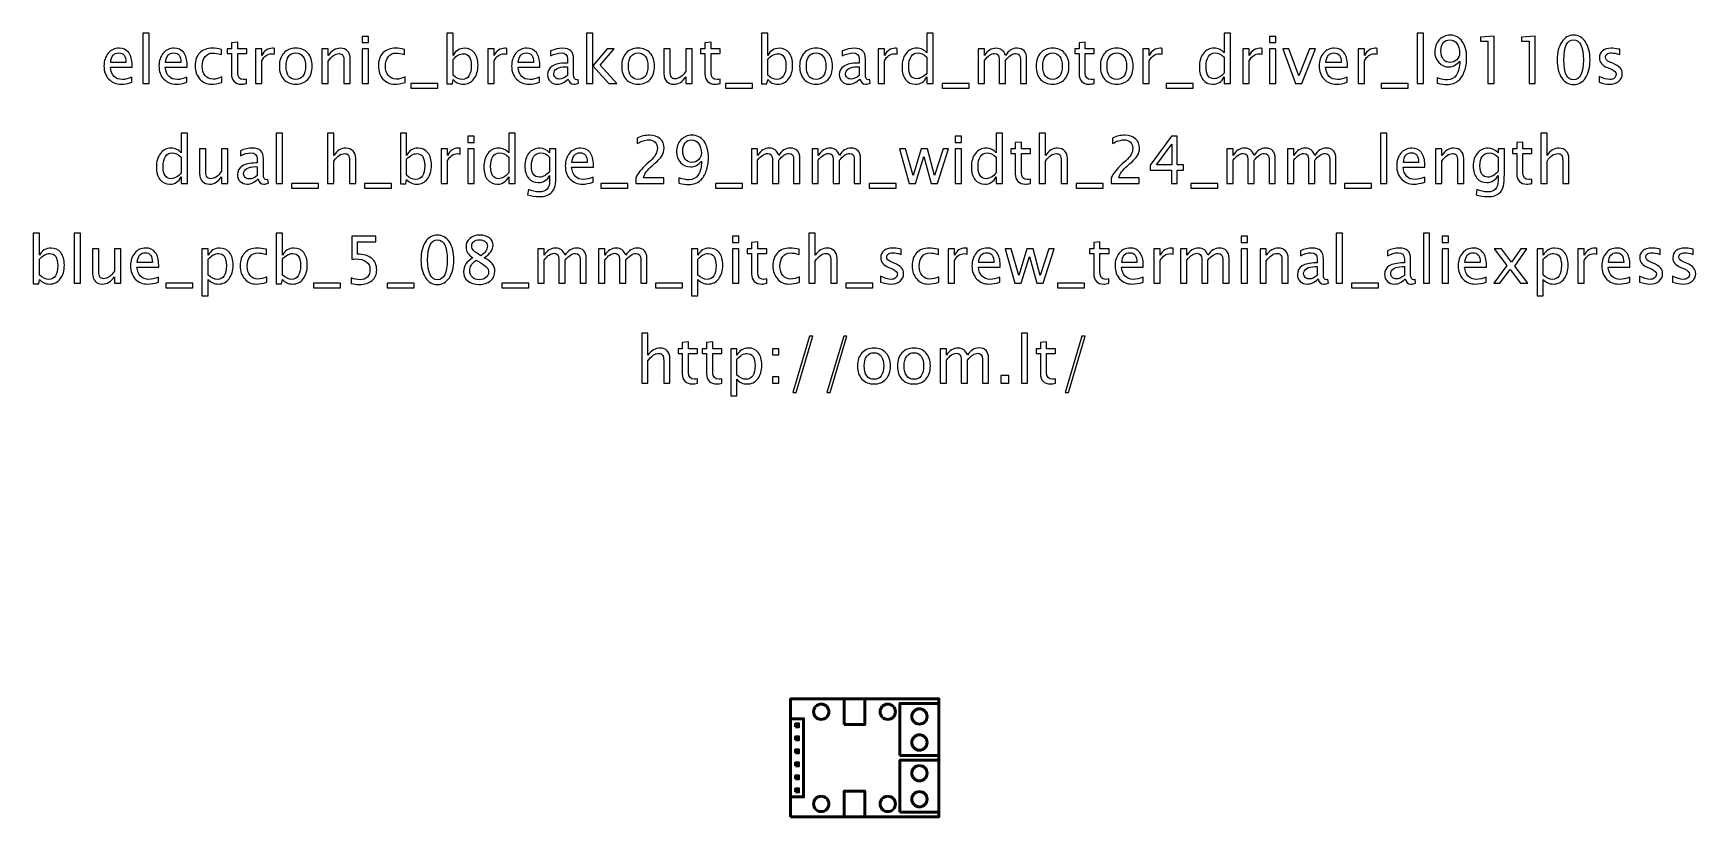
# Model space of a CAD drawing. Header units: centimetres. Extents: x -16.2 to 16.2, y -1.1 to 14.1.
import ezdxf

# ---------------------------------------------------------------- set-up
doc = ezdxf.new("R2010")
doc.units = ezdxf.units.CM
doc.header["$MEASUREMENT"] = 0
doc.layers.add('Layer 1', color=7, linetype='Continuous')

msp = doc.modelspace()

# ---------------------------------------------------------------- linework, layer by layer
at = {"layer": 'Layer 1', "lineweight": 53}
for points in [[(-1.45, -1.15), (1.45, -1.15), (1.45, 1.15), (-1.45, 1.15), (-1.45, -1.15)], [(-0.39999, 0.65), (0.00001, 0.65), (0.00001, 1.15), (-0.39999, 1.15), (-0.39999, 0.65)], [(0.688, 0.04598), (1.45, 0.04598), (1.45, 1.06198), (0.688, 1.06198), (0.688, 0.04598)], [(-1.45, -0.762), (-1.196, -0.762), (-1.196, 0.762), (-1.45, 0.762), (-1.45, -0.762)], [(-1.353, 0.60498), (-1.293, 0.60498), (-1.293, 0.66498), (-1.353, 0.66498), (-1.353, 0.60498)], [(-1.353, 0.35098), (-1.293, 0.35098), (-1.293, 0.41098), (-1.353, 0.41098), (-1.353, 0.35098)], [(-1.353, 0.09698), (-1.293, 0.09698), (-1.293, 0.15698), (-1.353, 0.15698), (-1.353, 0.09698)], [(-1.353, -0.15702), (-1.293, -0.15702), (-1.293, -0.09702), (-1.353, -0.09702), (-1.353, -0.15702)], [(0.688, -1.06202), (1.45, -1.06202), (1.45, -0.04602), (0.688, -0.04602), (0.688, -1.06202)], [(-1.353, -0.41102), (-1.293, -0.41102), (-1.293, -0.35102), (-1.353, -0.35102), (-1.353, -0.41102)], [(-1.353, -0.66502), (-1.293, -0.66502), (-1.293, -0.60502), (-1.353, -0.60502), (-1.353, -0.66502)], [(-0.39999, -1.15), (0.00001, -1.15), (0.00001, -0.65), (-0.39999, -0.65), (-0.39999, -1.15)]]:
    msp.add_lwpolyline(points, close=True, dxfattribs=at)
for centre, major_axis in [((-0.85001, 0.89998), (0, 0.15)), ((0.44999, 0.89998), (0, 0.15)), ((1.06902, 0.80797), (0, 0.15001)), ((1.06902, 0.29997), (0, 0.15001)), ((1.06902, -0.30003), (0, 0.15001)), ((-0.85001, -0.90002), (0, 0.15)), ((0.44999, -0.90002), (0, 0.15)), ((1.06902, -0.80803), (0, 0.15001))]:
    msp.add_ellipse(centre, major_axis=major_axis, ratio=1, dxfattribs=at)
at = {"layer": 'Layer 1'}
for points, knots in [([(-14.10682, 13.17044), (-14.10682, 13.17044), (-14.10682, 14.14961), (-14.10682, 14.14961), (-14.10682, 14.14961), (-14.10682, 14.14961), (-13.9849, 14.14961), (-13.9849, 14.14961), (-13.9849, 14.14961), (-13.9849, 14.14961), (-13.9849, 13.17044), (-13.9849, 13.17044), (-13.9849, 13.17044), (-13.9849, 13.17044), (-14.10682, 13.17044), (-14.10682, 13.17044)], [0, 0, 0, 0, 0.2, 0.2, 0.2, 0.2, 0.4, 0.4, 0.4, 0.4, 0.6, 0.6, 0.6, 0.6, 1, 1, 1, 1]), ([(-12.08075, 13.17065), (-12.11843, 13.16028), (-12.15123, 13.1552), (-12.17896, 13.1552), (-12.17896, 13.1552), (-12.24119, 13.1552), (-12.28966, 13.17298), (-12.32438, 13.20854), (-12.32438, 13.20854), (-12.3593, 13.2441), (-12.37666, 13.29342), (-12.37666, 13.35671), (-12.37666, 13.35671), (-12.37666, 13.35671), (-12.37666, 13.7521), (-12.37666, 13.7521), (-12.37666, 13.7521), (-12.37666, 13.7521), (-12.4609, 13.7521), (-12.4609, 13.7521), (-12.4609, 13.7521), (-12.4609, 13.7521), (-12.4609, 13.84354), (-12.4609, 13.84354), (-12.4609, 13.84354), (-12.4609, 13.84354), (-12.37666, 13.84354), (-12.37666, 13.84354), (-12.37666, 13.84354), (-12.37666, 13.84354), (-12.37666, 13.96525), (-12.37666, 13.96525), (-12.37666, 13.96525), (-12.37666, 13.96525), (-12.25474, 13.97689), (-12.25474, 13.97689), (-12.25474, 13.97689), (-12.25474, 13.97689), (-12.25474, 13.84354), (-12.25474, 13.84354), (-12.25474, 13.84354), (-12.25474, 13.84354), (-12.07821, 13.84354), (-12.07821, 13.84354), (-12.07821, 13.84354), (-12.07821, 13.84354), (-12.07821, 13.7521), (-12.07821, 13.7521), (-12.07821, 13.7521), (-12.07821, 13.7521), (-12.25474, 13.7521), (-12.25474, 13.7521), (-12.25474, 13.7521), (-12.25474, 13.7521), (-12.25474, 13.37872), (-12.25474, 13.37872), (-12.25474, 13.37872), (-12.25474, 13.29067), (-12.21643, 13.24664), (-12.14002, 13.24664), (-12.14002, 13.24664), (-12.12372, 13.24664), (-12.10403, 13.24939), (-12.08075, 13.25468), (-12.08075, 13.25468), (-12.08075, 13.25468), (-12.08075, 13.17065), (-12.08075, 13.17065)], [0, 0, 0, 0, 0.05555556, 0.05555556, 0.05555556, 0.05555556, 0.11111111, 0.11111111, 0.11111111, 0.11111111, 0.16666667, 0.16666667, 0.16666667, 0.16666667, 0.22222222, 0.22222222, 0.22222222, 0.22222222, 0.27777778, 0.27777778, 0.27777778, 0.27777778, 0.33333333, 0.33333333, 0.33333333, 0.33333333, 0.38888889, 0.38888889, 0.38888889, 0.38888889, 0.44444444, 0.44444444, 0.44444444, 0.44444444, 0.5, 0.5, 0.5, 0.5, 0.55555556, 0.55555556, 0.55555556, 0.55555556, 0.61111111, 0.61111111, 0.61111111, 0.61111111, 0.66666667, 0.66666667, 0.66666667, 0.66666667, 0.72222222, 0.72222222, 0.72222222, 0.72222222, 0.77777778, 0.77777778, 0.77777778, 0.77777778, 0.83333333, 0.83333333, 0.83333333, 0.83333333, 0.88888889, 0.88888889, 0.88888889, 0.88888889, 1, 1, 1, 1]), ([(-9.81867, 13.96673), (-9.81867, 13.96673), (-9.81867, 14.08865), (-9.81867, 14.08865), (-9.81867, 14.08865), (-9.81867, 14.08865), (-9.69675, 14.08865), (-9.69675, 14.08865), (-9.69675, 14.08865), (-9.69675, 14.08865), (-9.69675, 13.96673), (-9.69675, 13.96673), (-9.69675, 13.96673), (-9.69675, 13.96673), (-9.81867, 13.96673), (-9.81867, 13.96673)], [0, 0, 0, 0, 0.2, 0.2, 0.2, 0.2, 0.4, 0.4, 0.4, 0.4, 0.6, 0.6, 0.6, 0.6, 1, 1, 1, 1]), ([(-8.16619, 13.16282), (-8.16619, 13.16282), (-8.16619, 14.14961), (-8.16619, 14.14961), (-8.16619, 14.14961), (-8.16619, 14.14961), (-8.04427, 14.14961), (-8.04427, 14.14961), (-8.04427, 14.14961), (-8.04427, 14.14961), (-8.04427, 13.71633), (-8.04427, 13.71633), (-8.04427, 13.71633), (-7.99432, 13.81052), (-7.91917, 13.85751), (-7.81906, 13.85751), (-7.81906, 13.85751), (-7.73799, 13.85751), (-7.67428, 13.82809), (-7.62771, 13.76903), (-7.62771, 13.76903), (-7.58114, 13.70998), (-7.55786, 13.62933), (-7.55786, 13.5271), (-7.55786, 13.5271), (-7.55786, 13.41576), (-7.58432, 13.3258), (-7.63702, 13.25765), (-7.63702, 13.25765), (-7.68973, 13.18928), (-7.75915, 13.1552), (-7.84509, 13.1552), (-7.84509, 13.1552), (-7.92489, 13.1552), (-7.99135, 13.18568), (-8.04427, 13.24685), (-8.04427, 13.24685), (-8.04427, 13.24685), (-8.05909, 13.16282), (-8.05909, 13.16282), (-8.05909, 13.16282), (-8.05909, 13.16282), (-8.16619, 13.16282), (-8.16619, 13.16282)], [0, 0, 0, 0, 0.08333333, 0.08333333, 0.08333333, 0.08333333, 0.16666667, 0.16666667, 0.16666667, 0.16666667, 0.25, 0.25, 0.25, 0.25, 0.33333333, 0.33333333, 0.33333333, 0.33333333, 0.41666667, 0.41666667, 0.41666667, 0.41666667, 0.5, 0.5, 0.5, 0.5, 0.58333333, 0.58333333, 0.58333333, 0.58333333, 0.66666667, 0.66666667, 0.66666667, 0.66666667, 0.75, 0.75, 0.75, 0.75, 0.83333333, 0.83333333, 0.83333333, 0.83333333, 1, 1, 1, 1]), ([(-5.43845, 13.17044), (-5.43845, 13.17044), (-5.43845, 14.14961), (-5.43845, 14.14961), (-5.43845, 14.14961), (-5.43845, 14.14961), (-5.31653, 14.14961), (-5.31653, 14.14961), (-5.31653, 14.14961), (-5.31653, 14.14961), (-5.31653, 13.51694), (-5.31653, 13.51694), (-5.31653, 13.51694), (-5.31653, 13.51694), (-5.03078, 13.84354), (-5.03078, 13.84354), (-5.03078, 13.84354), (-5.03078, 13.84354), (-4.89912, 13.84354), (-4.89912, 13.84354), (-4.89912, 13.84354), (-4.89912, 13.84354), (-5.17217, 13.52943), (-5.17217, 13.52943), (-5.17217, 13.52943), (-5.17217, 13.52943), (-4.84197, 13.17044), (-4.84197, 13.17044), (-4.84197, 13.17044), (-4.84197, 13.17044), (-4.99903, 13.17044), (-4.99903, 13.17044), (-4.99903, 13.17044), (-4.99903, 13.17044), (-5.31653, 13.51567), (-5.31653, 13.51567), (-5.31653, 13.51567), (-5.31653, 13.51567), (-5.31653, 13.17044), (-5.31653, 13.17044), (-5.31653, 13.17044), (-5.31653, 13.17044), (-5.43845, 13.17044), (-5.43845, 13.17044)], [0, 0, 0, 0, 0.08333333, 0.08333333, 0.08333333, 0.08333333, 0.16666667, 0.16666667, 0.16666667, 0.16666667, 0.25, 0.25, 0.25, 0.25, 0.33333333, 0.33333333, 0.33333333, 0.33333333, 0.41666667, 0.41666667, 0.41666667, 0.41666667, 0.5, 0.5, 0.5, 0.5, 0.58333333, 0.58333333, 0.58333333, 0.58333333, 0.66666667, 0.66666667, 0.66666667, 0.66666667, 0.75, 0.75, 0.75, 0.75, 0.83333333, 0.83333333, 0.83333333, 0.83333333, 1, 1, 1, 1]), ([(-2.82669, 13.17065), (-2.86437, 13.16028), (-2.89717, 13.1552), (-2.9249, 13.1552), (-2.9249, 13.1552), (-2.98713, 13.1552), (-3.0356, 13.17298), (-3.07032, 13.20854), (-3.07032, 13.20854), (-3.10524, 13.2441), (-3.1226, 13.29342), (-3.1226, 13.35671), (-3.1226, 13.35671), (-3.1226, 13.35671), (-3.1226, 13.7521), (-3.1226, 13.7521), (-3.1226, 13.7521), (-3.1226, 13.7521), (-3.20684, 13.7521), (-3.20684, 13.7521), (-3.20684, 13.7521), (-3.20684, 13.7521), (-3.20684, 13.84354), (-3.20684, 13.84354), (-3.20684, 13.84354), (-3.20684, 13.84354), (-3.1226, 13.84354), (-3.1226, 13.84354), (-3.1226, 13.84354), (-3.1226, 13.84354), (-3.1226, 13.96525), (-3.1226, 13.96525), (-3.1226, 13.96525), (-3.1226, 13.96525), (-3.00068, 13.97689), (-3.00068, 13.97689), (-3.00068, 13.97689), (-3.00068, 13.97689), (-3.00068, 13.84354), (-3.00068, 13.84354), (-3.00068, 13.84354), (-3.00068, 13.84354), (-2.82415, 13.84354), (-2.82415, 13.84354), (-2.82415, 13.84354), (-2.82415, 13.84354), (-2.82415, 13.7521), (-2.82415, 13.7521), (-2.82415, 13.7521), (-2.82415, 13.7521), (-3.00068, 13.7521), (-3.00068, 13.7521), (-3.00068, 13.7521), (-3.00068, 13.7521), (-3.00068, 13.37872), (-3.00068, 13.37872), (-3.00068, 13.37872), (-3.00068, 13.29067), (-2.96237, 13.24664), (-2.88596, 13.24664), (-2.88596, 13.24664), (-2.86966, 13.24664), (-2.84997, 13.24939), (-2.82669, 13.25468), (-2.82669, 13.25468), (-2.82669, 13.25468), (-2.82669, 13.17065), (-2.82669, 13.17065)], [0, 0, 0, 0, 0.05555556, 0.05555556, 0.05555556, 0.05555556, 0.11111111, 0.11111111, 0.11111111, 0.11111111, 0.16666667, 0.16666667, 0.16666667, 0.16666667, 0.22222222, 0.22222222, 0.22222222, 0.22222222, 0.27777778, 0.27777778, 0.27777778, 0.27777778, 0.33333333, 0.33333333, 0.33333333, 0.33333333, 0.38888889, 0.38888889, 0.38888889, 0.38888889, 0.44444444, 0.44444444, 0.44444444, 0.44444444, 0.5, 0.5, 0.5, 0.5, 0.55555556, 0.55555556, 0.55555556, 0.55555556, 0.61111111, 0.61111111, 0.61111111, 0.61111111, 0.66666667, 0.66666667, 0.66666667, 0.66666667, 0.72222222, 0.72222222, 0.72222222, 0.72222222, 0.77777778, 0.77777778, 0.77777778, 0.77777778, 0.83333333, 0.83333333, 0.83333333, 0.83333333, 0.88888889, 0.88888889, 0.88888889, 0.88888889, 1, 1, 1, 1]), ([(-2.0177, 13.16282), (-2.0177, 13.16282), (-2.0177, 14.14961), (-2.0177, 14.14961), (-2.0177, 14.14961), (-2.0177, 14.14961), (-1.89578, 14.14961), (-1.89578, 14.14961), (-1.89578, 14.14961), (-1.89578, 14.14961), (-1.89578, 13.71633), (-1.89578, 13.71633), (-1.89578, 13.71633), (-1.84583, 13.81052), (-1.77068, 13.85751), (-1.67057, 13.85751), (-1.67057, 13.85751), (-1.5895, 13.85751), (-1.52579, 13.82809), (-1.47922, 13.76903), (-1.47922, 13.76903), (-1.43265, 13.70998), (-1.40937, 13.62933), (-1.40937, 13.5271), (-1.40937, 13.5271), (-1.40937, 13.41576), (-1.43583, 13.3258), (-1.48853, 13.25765), (-1.48853, 13.25765), (-1.54124, 13.18928), (-1.61066, 13.1552), (-1.6966, 13.1552), (-1.6966, 13.1552), (-1.7764, 13.1552), (-1.84286, 13.18568), (-1.89578, 13.24685), (-1.89578, 13.24685), (-1.89578, 13.24685), (-1.9106, 13.16282), (-1.9106, 13.16282), (-1.9106, 13.16282), (-1.9106, 13.16282), (-2.0177, 13.16282), (-2.0177, 13.16282)], [0, 0, 0, 0, 0.08333333, 0.08333333, 0.08333333, 0.08333333, 0.16666667, 0.16666667, 0.16666667, 0.16666667, 0.25, 0.25, 0.25, 0.25, 0.33333333, 0.33333333, 0.33333333, 0.33333333, 0.41666667, 0.41666667, 0.41666667, 0.41666667, 0.5, 0.5, 0.5, 0.5, 0.58333333, 0.58333333, 0.58333333, 0.58333333, 0.66666667, 0.66666667, 0.66666667, 0.66666667, 0.75, 0.75, 0.75, 0.75, 0.83333333, 0.83333333, 0.83333333, 0.83333333, 1, 1, 1, 1]), ([(1.21571, 13.17044), (1.21571, 13.17044), (1.21571, 13.29681), (1.21571, 13.29681), (1.21571, 13.29681), (1.16597, 13.2024), (1.09104, 13.1552), (0.99092, 13.1552), (0.99092, 13.1552), (0.90964, 13.1552), (0.84572, 13.18462), (0.79915, 13.24368), (0.79915, 13.24368), (0.75258, 13.30273), (0.7293, 13.38338), (0.7293, 13.48561), (0.7293, 13.48561), (0.7293, 13.59737), (0.75576, 13.68733), (0.80846, 13.75549), (0.80846, 13.75549), (0.86138, 13.82343), (0.93081, 13.85751), (1.01696, 13.85751), (1.01696, 13.85751), (1.09675, 13.85751), (1.16322, 13.82703), (1.21571, 13.76586), (1.21571, 13.76586), (1.21571, 13.76586), (1.21571, 14.14961), (1.21571, 14.14961), (1.21571, 14.14961), (1.21571, 14.14961), (1.33763, 14.14961), (1.33763, 14.14961), (1.33763, 14.14961), (1.33763, 14.14961), (1.33763, 13.17044), (1.33763, 13.17044), (1.33763, 13.17044), (1.33763, 13.17044), (1.21571, 13.17044), (1.21571, 13.17044)], [0, 0, 0, 0, 0.08333333, 0.08333333, 0.08333333, 0.08333333, 0.16666667, 0.16666667, 0.16666667, 0.16666667, 0.25, 0.25, 0.25, 0.25, 0.33333333, 0.33333333, 0.33333333, 0.33333333, 0.41666667, 0.41666667, 0.41666667, 0.41666667, 0.5, 0.5, 0.5, 0.5, 0.58333333, 0.58333333, 0.58333333, 0.58333333, 0.66666667, 0.66666667, 0.66666667, 0.66666667, 0.75, 0.75, 0.75, 0.75, 0.83333333, 0.83333333, 0.83333333, 0.83333333, 1, 1, 1, 1]), ([(4.48384, 13.17065), (4.44616, 13.16028), (4.41336, 13.1552), (4.38563, 13.1552), (4.38563, 13.1552), (4.3234, 13.1552), (4.27493, 13.17298), (4.24021, 13.20854), (4.24021, 13.20854), (4.20529, 13.2441), (4.18793, 13.29342), (4.18793, 13.35671), (4.18793, 13.35671), (4.18793, 13.35671), (4.18793, 13.7521), (4.18793, 13.7521), (4.18793, 13.7521), (4.18793, 13.7521), (4.10369, 13.7521), (4.10369, 13.7521), (4.10369, 13.7521), (4.10369, 13.7521), (4.10369, 13.84354), (4.10369, 13.84354), (4.10369, 13.84354), (4.10369, 13.84354), (4.18793, 13.84354), (4.18793, 13.84354), (4.18793, 13.84354), (4.18793, 13.84354), (4.18793, 13.96525), (4.18793, 13.96525), (4.18793, 13.96525), (4.18793, 13.96525), (4.30985, 13.97689), (4.30985, 13.97689), (4.30985, 13.97689), (4.30985, 13.97689), (4.30985, 13.84354), (4.30985, 13.84354), (4.30985, 13.84354), (4.30985, 13.84354), (4.48638, 13.84354), (4.48638, 13.84354), (4.48638, 13.84354), (4.48638, 13.84354), (4.48638, 13.7521), (4.48638, 13.7521), (4.48638, 13.7521), (4.48638, 13.7521), (4.30985, 13.7521), (4.30985, 13.7521), (4.30985, 13.7521), (4.30985, 13.7521), (4.30985, 13.37872), (4.30985, 13.37872), (4.30985, 13.37872), (4.30985, 13.29067), (4.34816, 13.24664), (4.42457, 13.24664), (4.42457, 13.24664), (4.44087, 13.24664), (4.46056, 13.24939), (4.48384, 13.25468), (4.48384, 13.25468), (4.48384, 13.25468), (4.48384, 13.17065), (4.48384, 13.17065)], [0, 0, 0, 0, 0.05555556, 0.05555556, 0.05555556, 0.05555556, 0.11111111, 0.11111111, 0.11111111, 0.11111111, 0.16666667, 0.16666667, 0.16666667, 0.16666667, 0.22222222, 0.22222222, 0.22222222, 0.22222222, 0.27777778, 0.27777778, 0.27777778, 0.27777778, 0.33333333, 0.33333333, 0.33333333, 0.33333333, 0.38888889, 0.38888889, 0.38888889, 0.38888889, 0.44444444, 0.44444444, 0.44444444, 0.44444444, 0.5, 0.5, 0.5, 0.5, 0.55555556, 0.55555556, 0.55555556, 0.55555556, 0.61111111, 0.61111111, 0.61111111, 0.61111111, 0.66666667, 0.66666667, 0.66666667, 0.66666667, 0.72222222, 0.72222222, 0.72222222, 0.72222222, 0.77777778, 0.77777778, 0.77777778, 0.77777778, 0.83333333, 0.83333333, 0.83333333, 0.83333333, 0.88888889, 0.88888889, 0.88888889, 0.88888889, 1, 1, 1, 1]), ([(7.02574, 13.17044), (7.02574, 13.17044), (7.02574, 13.29681), (7.02574, 13.29681), (7.02574, 13.29681), (6.976, 13.2024), (6.90107, 13.1552), (6.80095, 13.1552), (6.80095, 13.1552), (6.71967, 13.1552), (6.65575, 13.18462), (6.60918, 13.24368), (6.60918, 13.24368), (6.56261, 13.30273), (6.53933, 13.38338), (6.53933, 13.48561), (6.53933, 13.48561), (6.53933, 13.59737), (6.56579, 13.68733), (6.61849, 13.75549), (6.61849, 13.75549), (6.67141, 13.82343), (6.74084, 13.85751), (6.82699, 13.85751), (6.82699, 13.85751), (6.90678, 13.85751), (6.97325, 13.82703), (7.02574, 13.76586), (7.02574, 13.76586), (7.02574, 13.76586), (7.02574, 14.14961), (7.02574, 14.14961), (7.02574, 14.14961), (7.02574, 14.14961), (7.14766, 14.14961), (7.14766, 14.14961), (7.14766, 14.14961), (7.14766, 14.14961), (7.14766, 13.17044), (7.14766, 13.17044), (7.14766, 13.17044), (7.14766, 13.17044), (7.02574, 13.17044), (7.02574, 13.17044)], [0, 0, 0, 0, 0.08333333, 0.08333333, 0.08333333, 0.08333333, 0.16666667, 0.16666667, 0.16666667, 0.16666667, 0.25, 0.25, 0.25, 0.25, 0.33333333, 0.33333333, 0.33333333, 0.33333333, 0.41666667, 0.41666667, 0.41666667, 0.41666667, 0.5, 0.5, 0.5, 0.5, 0.58333333, 0.58333333, 0.58333333, 0.58333333, 0.66666667, 0.66666667, 0.66666667, 0.66666667, 0.75, 0.75, 0.75, 0.75, 0.83333333, 0.83333333, 0.83333333, 0.83333333, 1, 1, 1, 1]), ([(7.91156, 13.96673), (7.91156, 13.96673), (7.91156, 14.08865), (7.91156, 14.08865), (7.91156, 14.08865), (7.91156, 14.08865), (8.03348, 14.08865), (8.03348, 14.08865), (8.03348, 14.08865), (8.03348, 14.08865), (8.03348, 13.96673), (8.03348, 13.96673), (8.03348, 13.96673), (8.03348, 13.96673), (7.91156, 13.96673), (7.91156, 13.96673)], [0, 0, 0, 0, 0.2, 0.2, 0.2, 0.2, 0.4, 0.4, 0.4, 0.4, 0.6, 0.6, 0.6, 0.6, 1, 1, 1, 1]), ([(10.79806, 13.17044), (10.79806, 13.17044), (10.79806, 14.14961), (10.79806, 14.14961), (10.79806, 14.14961), (10.79806, 14.14961), (10.91998, 14.14961), (10.91998, 14.14961), (10.91998, 14.14961), (10.91998, 14.14961), (10.91998, 13.17044), (10.91998, 13.17044), (10.91998, 13.17044), (10.91998, 13.17044), (10.79806, 13.17044), (10.79806, 13.17044)], [0, 0, 0, 0, 0.2, 0.2, 0.2, 0.2, 0.4, 0.4, 0.4, 0.4, 0.6, 0.6, 0.6, 0.6, 1, 1, 1, 1]), ([(11.18795, 13.17552), (11.18795, 13.17552), (11.18795, 13.27966), (11.18795, 13.27966), (11.18795, 13.27966), (11.26563, 13.25257), (11.33167, 13.23902), (11.38628, 13.23902), (11.38628, 13.23902), (11.46227, 13.23902), (11.52175, 13.27141), (11.56451, 13.33618), (11.56451, 13.33618), (11.60726, 13.40095), (11.62864, 13.49112), (11.62864, 13.60647), (11.62864, 13.60647), (11.56662, 13.53006), (11.49614, 13.49175), (11.41697, 13.49175), (11.41697, 13.49175), (11.33972, 13.49175), (11.2741, 13.52011), (11.22034, 13.57705), (11.22034, 13.57705), (11.16657, 13.63399), (11.13969, 13.70321), (11.13969, 13.78512), (11.13969, 13.78512), (11.13969, 13.8791), (11.16827, 13.95699), (11.22563, 14.0188), (11.22563, 14.0188), (11.28278, 14.08061), (11.35474, 14.11151), (11.44153, 14.11151), (11.44153, 14.11151), (11.54122, 14.11151), (11.61975, 14.07151), (11.67711, 13.9915), (11.67711, 13.9915), (11.73447, 13.91149), (11.76326, 13.80205), (11.76326, 13.66299), (11.76326, 13.66299), (11.76326, 13.57451), (11.7495, 13.49133), (11.72177, 13.41343), (11.72177, 13.41343), (11.69405, 13.33533), (11.657, 13.27479), (11.61023, 13.2314), (11.61023, 13.2314), (11.55054, 13.17552), (11.4718, 13.14758), (11.37443, 13.14758), (11.37443, 13.14758), (11.32638, 13.14758), (11.26436, 13.15689), (11.18795, 13.17552)], [0, 0, 0, 0, 0.0625, 0.0625, 0.0625, 0.0625, 0.125, 0.125, 0.125, 0.125, 0.1875, 0.1875, 0.1875, 0.1875, 0.25, 0.25, 0.25, 0.25, 0.3125, 0.3125, 0.3125, 0.3125, 0.375, 0.375, 0.375, 0.375, 0.4375, 0.4375, 0.4375, 0.4375, 0.5, 0.5, 0.5, 0.5, 0.5625, 0.5625, 0.5625, 0.5625, 0.625, 0.625, 0.625, 0.625, 0.6875, 0.6875, 0.6875, 0.6875, 0.75, 0.75, 0.75, 0.75, 0.8125, 0.8125, 0.8125, 0.8125, 0.875, 0.875, 0.875, 0.875, 1, 1, 1, 1]), ([(11.26161, 13.80586), (11.26161, 13.73601), (11.27749, 13.68077), (11.30924, 13.64013), (11.30924, 13.64013), (11.34099, 13.5997), (11.38374, 13.57938), (11.43772, 13.57938), (11.43772, 13.57938), (11.48958, 13.57938), (11.53381, 13.59695), (11.57022, 13.63209), (11.57022, 13.63209), (11.60663, 13.66722), (11.62483, 13.70977), (11.62483, 13.7593), (11.62483, 13.7593), (11.62483, 13.83761), (11.60726, 13.90069), (11.57191, 13.94832), (11.57191, 13.94832), (11.53678, 13.99615), (11.49063, 14.02007), (11.43327, 14.02007), (11.43327, 14.02007), (11.37972, 14.02007), (11.33781, 14.00102), (11.30733, 13.96292), (11.30733, 13.96292), (11.27685, 13.92482), (11.26161, 13.87254), (11.26161, 13.80586)], [0, 0, 0, 0, 0.11111111, 0.11111111, 0.11111111, 0.11111111, 0.22222222, 0.22222222, 0.22222222, 0.22222222, 0.33333333, 0.33333333, 0.33333333, 0.33333333, 0.44444444, 0.44444444, 0.44444444, 0.44444444, 0.55555556, 0.55555556, 0.55555556, 0.55555556, 0.66666667, 0.66666667, 0.66666667, 0.66666667, 0.77777778, 0.77777778, 0.77777778, 0.77777778, 1, 1, 1, 1]), ([(12.17897, 13.17044), (12.17897, 13.17044), (12.17897, 13.99721), (12.17897, 13.99721), (12.17897, 13.99721), (12.17897, 13.99721), (12.03292, 13.99721), (12.03292, 13.99721), (12.03292, 13.99721), (12.03292, 13.99721), (12.03292, 14.07341), (12.03292, 14.07341), (12.03292, 14.07341), (12.03292, 14.07341), (12.30089, 14.09627), (12.30089, 14.09627), (12.30089, 14.09627), (12.30089, 14.09627), (12.30089, 13.17044), (12.30089, 13.17044), (12.30089, 13.17044), (12.30089, 13.17044), (12.17897, 13.17044), (12.17897, 13.17044)], [0, 0, 0, 0, 0.14285714, 0.14285714, 0.14285714, 0.14285714, 0.28571429, 0.28571429, 0.28571429, 0.28571429, 0.42857143, 0.42857143, 0.42857143, 0.42857143, 0.57142857, 0.57142857, 0.57142857, 0.57142857, 0.71428571, 0.71428571, 0.71428571, 0.71428571, 1, 1, 1, 1]), ([(12.98203, 13.17044), (12.98203, 13.17044), (12.98203, 13.99721), (12.98203, 13.99721), (12.98203, 13.99721), (12.98203, 13.99721), (12.83598, 13.99721), (12.83598, 13.99721), (12.83598, 13.99721), (12.83598, 13.99721), (12.83598, 14.07341), (12.83598, 14.07341), (12.83598, 14.07341), (12.83598, 14.07341), (13.10395, 14.09627), (13.10395, 14.09627), (13.10395, 14.09627), (13.10395, 14.09627), (13.10395, 13.17044), (13.10395, 13.17044), (13.10395, 13.17044), (13.10395, 13.17044), (12.98203, 13.17044), (12.98203, 13.17044)], [0, 0, 0, 0, 0.14285714, 0.14285714, 0.14285714, 0.14285714, 0.28571429, 0.28571429, 0.28571429, 0.28571429, 0.42857143, 0.42857143, 0.42857143, 0.42857143, 0.57142857, 0.57142857, 0.57142857, 0.57142857, 0.71428571, 0.71428571, 0.71428571, 0.71428571, 1, 1, 1, 1]), ([(13.85367, 13.14758), (13.75736, 13.14758), (13.67968, 13.19182), (13.62084, 13.28008), (13.62084, 13.28008), (13.56178, 13.36835), (13.53236, 13.48477), (13.53236, 13.62955), (13.53236, 13.62955), (13.53236, 13.77433), (13.56178, 13.89074), (13.62084, 13.97901), (13.62084, 13.97901), (13.67968, 14.06727), (13.75736, 14.11151), (13.85367, 14.11151), (13.85367, 14.11151), (13.9504, 14.11151), (14.02808, 14.06748), (14.08693, 13.97943), (14.08693, 13.97943), (14.14556, 13.89138), (14.17498, 13.77475), (14.17498, 13.62955), (14.17498, 13.62955), (14.17498, 13.48477), (14.14556, 13.36835), (14.08693, 13.28008), (14.08693, 13.28008), (14.02808, 13.19182), (13.9504, 13.14758), (13.85367, 13.14758)], [0, 0, 0, 0, 0.11111111, 0.11111111, 0.11111111, 0.11111111, 0.22222222, 0.22222222, 0.22222222, 0.22222222, 0.33333333, 0.33333333, 0.33333333, 0.33333333, 0.44444444, 0.44444444, 0.44444444, 0.44444444, 0.55555556, 0.55555556, 0.55555556, 0.55555556, 0.66666667, 0.66666667, 0.66666667, 0.66666667, 0.77777778, 0.77777778, 0.77777778, 0.77777778, 1, 1, 1, 1]), ([(13.85346, 13.23902), (13.98067, 13.23902), (14.04417, 13.3692), (14.04417, 13.62955), (14.04417, 13.62955), (14.04417, 13.8899), (13.98067, 14.02007), (13.85346, 14.02007), (13.85346, 14.02007), (13.72667, 14.02007), (13.66317, 13.8899), (13.66317, 13.62955), (13.66317, 13.62955), (13.66317, 13.3692), (13.72667, 13.23902), (13.85346, 13.23902)], [0, 0, 0, 0, 0.2, 0.2, 0.2, 0.2, 0.4, 0.4, 0.4, 0.4, 0.6, 0.6, 0.6, 0.6, 1, 1, 1, 1]), ([(-14.32039, 13.19203), (-14.4023, 13.16748), (-14.47237, 13.1552), (-14.53079, 13.1552), (-14.53079, 13.1552), (-14.63048, 13.1552), (-14.71155, 13.18822), (-14.77399, 13.25405), (-14.77399, 13.25405), (-14.83643, 13.31988), (-14.86776, 13.40518), (-14.86776, 13.51017), (-14.86776, 13.51017), (-14.86776, 13.61198), (-14.84024, 13.69559), (-14.785, 13.76099), (-14.785, 13.76099), (-14.72975, 13.82618), (-14.65906, 13.85878), (-14.57291, 13.85878), (-14.57291, 13.85878), (-14.49142, 13.85878), (-14.42834, 13.82978), (-14.38389, 13.77179), (-14.38389, 13.77179), (-14.33944, 13.71379), (-14.31721, 13.63166), (-14.31721, 13.52519), (-14.31721, 13.52519), (-14.31721, 13.52519), (-14.31785, 13.48794), (-14.31785, 13.48794), (-14.31785, 13.48794), (-14.31785, 13.48794), (-14.7433, 13.48794), (-14.7433, 13.48794), (-14.7433, 13.48794), (-14.72552, 13.32707), (-14.64699, 13.24664), (-14.50793, 13.24664), (-14.50793, 13.24664), (-14.45691, 13.24664), (-14.39447, 13.26103), (-14.32039, 13.28982), (-14.32039, 13.28982), (-14.32039, 13.28982), (-14.32039, 13.19203), (-14.32039, 13.19203)], [0, 0, 0, 0, 0.07692308, 0.07692308, 0.07692308, 0.07692308, 0.15384615, 0.15384615, 0.15384615, 0.15384615, 0.23076923, 0.23076923, 0.23076923, 0.23076923, 0.30769231, 0.30769231, 0.30769231, 0.30769231, 0.38461538, 0.38461538, 0.38461538, 0.38461538, 0.46153846, 0.46153846, 0.46153846, 0.46153846, 0.53846154, 0.53846154, 0.53846154, 0.53846154, 0.61538462, 0.61538462, 0.61538462, 0.61538462, 0.69230769, 0.69230769, 0.69230769, 0.69230769, 0.76923077, 0.76923077, 0.76923077, 0.76923077, 0.84615385, 0.84615385, 0.84615385, 0.84615385, 1, 1, 1, 1]), ([(-14.73695, 13.57938), (-14.73695, 13.57938), (-14.43977, 13.57938), (-14.43977, 13.57938), (-14.43977, 13.57938), (-14.43977, 13.70469), (-14.48655, 13.76734), (-14.57989, 13.76734), (-14.57989, 13.76734), (-14.67387, 13.76734), (-14.72615, 13.70469), (-14.73695, 13.57938)], [0, 0, 0, 0, 0.25, 0.25, 0.25, 0.25, 0.5, 0.5, 0.5, 0.5, 1, 1, 1, 1]), ([(-13.24576, 13.19203), (-13.32767, 13.16748), (-13.39774, 13.1552), (-13.45616, 13.1552), (-13.45616, 13.1552), (-13.55585, 13.1552), (-13.63692, 13.18822), (-13.69936, 13.25405), (-13.69936, 13.25405), (-13.7618, 13.31988), (-13.79313, 13.40518), (-13.79313, 13.51017), (-13.79313, 13.51017), (-13.79313, 13.61198), (-13.76561, 13.69559), (-13.71037, 13.76099), (-13.71037, 13.76099), (-13.65512, 13.82618), (-13.58443, 13.85878), (-13.49828, 13.85878), (-13.49828, 13.85878), (-13.41679, 13.85878), (-13.35371, 13.82978), (-13.30926, 13.77179), (-13.30926, 13.77179), (-13.26481, 13.71379), (-13.24258, 13.63166), (-13.24258, 13.52519), (-13.24258, 13.52519), (-13.24258, 13.52519), (-13.24322, 13.48794), (-13.24322, 13.48794), (-13.24322, 13.48794), (-13.24322, 13.48794), (-13.66867, 13.48794), (-13.66867, 13.48794), (-13.66867, 13.48794), (-13.65089, 13.32707), (-13.57236, 13.24664), (-13.4333, 13.24664), (-13.4333, 13.24664), (-13.38228, 13.24664), (-13.31984, 13.26103), (-13.24576, 13.28982), (-13.24576, 13.28982), (-13.24576, 13.28982), (-13.24576, 13.19203), (-13.24576, 13.19203)], [0, 0, 0, 0, 0.07692308, 0.07692308, 0.07692308, 0.07692308, 0.15384615, 0.15384615, 0.15384615, 0.15384615, 0.23076923, 0.23076923, 0.23076923, 0.23076923, 0.30769231, 0.30769231, 0.30769231, 0.30769231, 0.38461538, 0.38461538, 0.38461538, 0.38461538, 0.46153846, 0.46153846, 0.46153846, 0.46153846, 0.53846154, 0.53846154, 0.53846154, 0.53846154, 0.61538462, 0.61538462, 0.61538462, 0.61538462, 0.69230769, 0.69230769, 0.69230769, 0.69230769, 0.76923077, 0.76923077, 0.76923077, 0.76923077, 0.84615385, 0.84615385, 0.84615385, 0.84615385, 1, 1, 1, 1]), ([(-13.66232, 13.57938), (-13.66232, 13.57938), (-13.36514, 13.57938), (-13.36514, 13.57938), (-13.36514, 13.57938), (-13.36514, 13.70469), (-13.41192, 13.76734), (-13.50526, 13.76734), (-13.50526, 13.76734), (-13.59924, 13.76734), (-13.65152, 13.70469), (-13.66232, 13.57938)], [0, 0, 0, 0, 0.25, 0.25, 0.25, 0.25, 0.5, 0.5, 0.5, 0.5, 1, 1, 1, 1]), ([(-12.56483, 13.19076), (-12.64378, 13.16705), (-12.71194, 13.1552), (-12.7693, 13.1552), (-12.7693, 13.1552), (-12.86032, 13.1552), (-12.93567, 13.18886), (-12.99557, 13.25595), (-12.99557, 13.25595), (-13.05547, 13.32326), (-13.08553, 13.40814), (-13.08553, 13.51038), (-13.08553, 13.51038), (-13.08553, 13.6196), (-13.0559, 13.7049), (-12.99663, 13.76586), (-12.99663, 13.76586), (-12.93736, 13.82703), (-12.8546, 13.85751), (-12.74834, 13.85751), (-12.74834, 13.85751), (-12.69606, 13.85751), (-12.63722, 13.85031), (-12.57245, 13.83592), (-12.57245, 13.83592), (-12.57245, 13.83592), (-12.57245, 13.73305), (-12.57245, 13.73305), (-12.57245, 13.73305), (-12.64124, 13.75337), (-12.69733, 13.76353), (-12.74051, 13.76353), (-12.74051, 13.76353), (-12.80317, 13.76353), (-12.85333, 13.74004), (-12.8908, 13.69326), (-12.8908, 13.69326), (-12.92826, 13.64648), (-12.9471, 13.58404), (-12.9471, 13.50614), (-12.9471, 13.50614), (-12.9471, 13.43058), (-12.92763, 13.36962), (-12.88889, 13.32284), (-12.88889, 13.32284), (-12.85016, 13.27627), (-12.79957, 13.25299), (-12.7367, 13.25299), (-12.7367, 13.25299), (-12.68103, 13.25299), (-12.62388, 13.26738), (-12.56483, 13.29617), (-12.56483, 13.29617), (-12.56483, 13.29617), (-12.56483, 13.19076), (-12.56483, 13.19076)], [0, 0, 0, 0, 0.06666667, 0.06666667, 0.06666667, 0.06666667, 0.13333333, 0.13333333, 0.13333333, 0.13333333, 0.2, 0.2, 0.2, 0.2, 0.26666667, 0.26666667, 0.26666667, 0.26666667, 0.33333333, 0.33333333, 0.33333333, 0.33333333, 0.4, 0.4, 0.4, 0.4, 0.46666667, 0.46666667, 0.46666667, 0.46666667, 0.53333333, 0.53333333, 0.53333333, 0.53333333, 0.6, 0.6, 0.6, 0.6, 0.66666667, 0.66666667, 0.66666667, 0.66666667, 0.73333333, 0.73333333, 0.73333333, 0.73333333, 0.8, 0.8, 0.8, 0.8, 0.86666667, 0.86666667, 0.86666667, 0.86666667, 1, 1, 1, 1]), ([(-11.90676, 13.17044), (-11.90676, 13.17044), (-11.90676, 13.84354), (-11.90676, 13.84354), (-11.90676, 13.84354), (-11.90676, 13.84354), (-11.78484, 13.84354), (-11.78484, 13.84354), (-11.78484, 13.84354), (-11.78484, 13.84354), (-11.78484, 13.71633), (-11.78484, 13.71633), (-11.78484, 13.71633), (-11.73637, 13.81052), (-11.66609, 13.85751), (-11.57381, 13.85751), (-11.57381, 13.85751), (-11.56132, 13.85751), (-11.5482, 13.85645), (-11.53465, 13.85434), (-11.53465, 13.85434), (-11.53465, 13.85434), (-11.53465, 13.74025), (-11.53465, 13.74025), (-11.53465, 13.74025), (-11.55582, 13.74723), (-11.57444, 13.75083), (-11.59053, 13.75083), (-11.59053, 13.75083), (-11.668, 13.75083), (-11.73277, 13.70511), (-11.78484, 13.61346), (-11.78484, 13.61346), (-11.78484, 13.61346), (-11.78484, 13.17044), (-11.78484, 13.17044), (-11.78484, 13.17044), (-11.78484, 13.17044), (-11.90676, 13.17044), (-11.90676, 13.17044)], [0, 0, 0, 0, 0.09090909, 0.09090909, 0.09090909, 0.09090909, 0.18181818, 0.18181818, 0.18181818, 0.18181818, 0.27272727, 0.27272727, 0.27272727, 0.27272727, 0.36363636, 0.36363636, 0.36363636, 0.36363636, 0.45454545, 0.45454545, 0.45454545, 0.45454545, 0.54545455, 0.54545455, 0.54545455, 0.54545455, 0.63636364, 0.63636364, 0.63636364, 0.63636364, 0.72727273, 0.72727273, 0.72727273, 0.72727273, 0.81818182, 0.81818182, 0.81818182, 0.81818182, 1, 1, 1, 1]), ([(-11.11915, 13.1552), (-11.218, 13.1552), (-11.29631, 13.18674), (-11.35389, 13.24982), (-11.35389, 13.24982), (-11.41167, 13.31289), (-11.44046, 13.39862), (-11.44046, 13.50678), (-11.44046, 13.50678), (-11.44046, 13.61473), (-11.41167, 13.70024), (-11.35389, 13.76311), (-11.35389, 13.76311), (-11.29631, 13.82597), (-11.218, 13.85751), (-11.11915, 13.85751), (-11.11915, 13.85751), (-11.0203, 13.85751), (-10.94198, 13.82597), (-10.88441, 13.76311), (-10.88441, 13.76311), (-10.82663, 13.70024), (-10.79784, 13.61473), (-10.79784, 13.50678), (-10.79784, 13.50678), (-10.79784, 13.39862), (-10.82663, 13.31289), (-10.88441, 13.24982), (-10.88441, 13.24982), (-10.94198, 13.18674), (-11.0203, 13.1552), (-11.11915, 13.1552)], [0, 0, 0, 0, 0.11111111, 0.11111111, 0.11111111, 0.11111111, 0.22222222, 0.22222222, 0.22222222, 0.22222222, 0.33333333, 0.33333333, 0.33333333, 0.33333333, 0.44444444, 0.44444444, 0.44444444, 0.44444444, 0.55555556, 0.55555556, 0.55555556, 0.55555556, 0.66666667, 0.66666667, 0.66666667, 0.66666667, 0.77777778, 0.77777778, 0.77777778, 0.77777778, 1, 1, 1, 1]), ([(-11.11936, 13.24664), (-11.05904, 13.24664), (-11.01205, 13.26929), (-10.9786, 13.3148), (-10.9786, 13.3148), (-10.94537, 13.36009), (-10.92865, 13.42423), (-10.92865, 13.50678), (-10.92865, 13.50678), (-10.92865, 13.58912), (-10.94537, 13.65304), (-10.9786, 13.69834), (-10.9786, 13.69834), (-11.01205, 13.74342), (-11.05904, 13.76607), (-11.11936, 13.76607), (-11.11936, 13.76607), (-11.1799, 13.76607), (-11.22689, 13.74342), (-11.25991, 13.69834), (-11.25991, 13.69834), (-11.29314, 13.65304), (-11.30965, 13.58912), (-11.30965, 13.50678), (-11.30965, 13.50678), (-11.30965, 13.42423), (-11.29314, 13.36009), (-11.25991, 13.3148), (-11.25991, 13.3148), (-11.22689, 13.26929), (-11.1799, 13.24664), (-11.11936, 13.24664)], [0, 0, 0, 0, 0.11111111, 0.11111111, 0.11111111, 0.11111111, 0.22222222, 0.22222222, 0.22222222, 0.22222222, 0.33333333, 0.33333333, 0.33333333, 0.33333333, 0.44444444, 0.44444444, 0.44444444, 0.44444444, 0.55555556, 0.55555556, 0.55555556, 0.55555556, 0.66666667, 0.66666667, 0.66666667, 0.66666667, 0.77777778, 0.77777778, 0.77777778, 0.77777778, 1, 1, 1, 1]), ([(-10.60692, 13.17044), (-10.60692, 13.17044), (-10.60692, 13.84354), (-10.60692, 13.84354), (-10.60692, 13.84354), (-10.60692, 13.84354), (-10.485, 13.84354), (-10.485, 13.84354), (-10.485, 13.84354), (-10.485, 13.84354), (-10.485, 13.71633), (-10.485, 13.71633), (-10.485, 13.71633), (-10.42044, 13.81052), (-10.34128, 13.85751), (-10.24772, 13.85751), (-10.24772, 13.85751), (-10.18888, 13.85751), (-10.1421, 13.8391), (-10.1076, 13.80205), (-10.1076, 13.80205), (-10.0731, 13.76522), (-10.05574, 13.71548), (-10.05574, 13.65325), (-10.05574, 13.65325), (-10.05574, 13.65325), (-10.05574, 13.17044), (-10.05574, 13.17044), (-10.05574, 13.17044), (-10.05574, 13.17044), (-10.17766, 13.17044), (-10.17766, 13.17044), (-10.17766, 13.17044), (-10.17766, 13.17044), (-10.17766, 13.61346), (-10.17766, 13.61346), (-10.17766, 13.61346), (-10.17766, 13.66341), (-10.18507, 13.69897), (-10.19967, 13.72014), (-10.19967, 13.72014), (-10.21449, 13.74152), (-10.23883, 13.7521), (-10.27291, 13.7521), (-10.27291, 13.7521), (-10.34784, 13.7521), (-10.41854, 13.70321), (-10.485, 13.60542), (-10.485, 13.60542), (-10.485, 13.60542), (-10.485, 13.17044), (-10.485, 13.17044), (-10.485, 13.17044), (-10.485, 13.17044), (-10.60692, 13.17044), (-10.60692, 13.17044)], [0, 0, 0, 0, 0.06666667, 0.06666667, 0.06666667, 0.06666667, 0.13333333, 0.13333333, 0.13333333, 0.13333333, 0.2, 0.2, 0.2, 0.2, 0.26666667, 0.26666667, 0.26666667, 0.26666667, 0.33333333, 0.33333333, 0.33333333, 0.33333333, 0.4, 0.4, 0.4, 0.4, 0.46666667, 0.46666667, 0.46666667, 0.46666667, 0.53333333, 0.53333333, 0.53333333, 0.53333333, 0.6, 0.6, 0.6, 0.6, 0.66666667, 0.66666667, 0.66666667, 0.66666667, 0.73333333, 0.73333333, 0.73333333, 0.73333333, 0.8, 0.8, 0.8, 0.8, 0.86666667, 0.86666667, 0.86666667, 0.86666667, 1, 1, 1, 1]), ([(-9.81867, 13.17044), (-9.81867, 13.17044), (-9.81867, 13.84354), (-9.81867, 13.84354), (-9.81867, 13.84354), (-9.81867, 13.84354), (-9.69675, 13.84354), (-9.69675, 13.84354), (-9.69675, 13.84354), (-9.69675, 13.84354), (-9.69675, 13.17044), (-9.69675, 13.17044), (-9.69675, 13.17044), (-9.69675, 13.17044), (-9.81867, 13.17044), (-9.81867, 13.17044)], [0, 0, 0, 0, 0.2, 0.2, 0.2, 0.2, 0.4, 0.4, 0.4, 0.4, 0.6, 0.6, 0.6, 0.6, 1, 1, 1, 1]), ([(-8.98428, 13.19076), (-9.06323, 13.16705), (-9.13139, 13.1552), (-9.18875, 13.1552), (-9.18875, 13.1552), (-9.27977, 13.1552), (-9.35512, 13.18886), (-9.41502, 13.25595), (-9.41502, 13.25595), (-9.47492, 13.32326), (-9.50498, 13.40814), (-9.50498, 13.51038), (-9.50498, 13.51038), (-9.50498, 13.6196), (-9.47535, 13.7049), (-9.41608, 13.76586), (-9.41608, 13.76586), (-9.35681, 13.82703), (-9.27405, 13.85751), (-9.16779, 13.85751), (-9.16779, 13.85751), (-9.11551, 13.85751), (-9.05667, 13.85031), (-8.9919, 13.83592), (-8.9919, 13.83592), (-8.9919, 13.83592), (-8.9919, 13.73305), (-8.9919, 13.73305), (-8.9919, 13.73305), (-9.06069, 13.75337), (-9.11678, 13.76353), (-9.15996, 13.76353), (-9.15996, 13.76353), (-9.22262, 13.76353), (-9.27278, 13.74004), (-9.31025, 13.69326), (-9.31025, 13.69326), (-9.34771, 13.64648), (-9.36655, 13.58404), (-9.36655, 13.50614), (-9.36655, 13.50614), (-9.36655, 13.43058), (-9.34708, 13.36962), (-9.30834, 13.32284), (-9.30834, 13.32284), (-9.26961, 13.27627), (-9.21902, 13.25299), (-9.15615, 13.25299), (-9.15615, 13.25299), (-9.10048, 13.25299), (-9.04333, 13.26738), (-8.98428, 13.29617), (-8.98428, 13.29617), (-8.98428, 13.29617), (-8.98428, 13.19076), (-8.98428, 13.19076)], [0, 0, 0, 0, 0.06666667, 0.06666667, 0.06666667, 0.06666667, 0.13333333, 0.13333333, 0.13333333, 0.13333333, 0.2, 0.2, 0.2, 0.2, 0.26666667, 0.26666667, 0.26666667, 0.26666667, 0.33333333, 0.33333333, 0.33333333, 0.33333333, 0.4, 0.4, 0.4, 0.4, 0.46666667, 0.46666667, 0.46666667, 0.46666667, 0.53333333, 0.53333333, 0.53333333, 0.53333333, 0.6, 0.6, 0.6, 0.6, 0.66666667, 0.66666667, 0.66666667, 0.66666667, 0.73333333, 0.73333333, 0.73333333, 0.73333333, 0.8, 0.8, 0.8, 0.8, 0.86666667, 0.86666667, 0.86666667, 0.86666667, 1, 1, 1, 1]), ([(-8.04427, 13.33088), (-7.9814, 13.27479), (-7.9215, 13.24664), (-7.86456, 13.24664), (-7.86456, 13.24664), (-7.80847, 13.24664), (-7.76508, 13.27014), (-7.7346, 13.31691), (-7.7346, 13.31691), (-7.70391, 13.36369), (-7.68867, 13.42952), (-7.68867, 13.51461), (-7.68867, 13.51461), (-7.68867, 13.67209), (-7.74074, 13.75083), (-7.84488, 13.75083), (-7.84488, 13.75083), (-7.91304, 13.75083), (-7.9795, 13.714), (-8.04427, 13.64013), (-8.04427, 13.64013), (-8.04427, 13.64013), (-8.04427, 13.33088), (-8.04427, 13.33088)], [0, 0, 0, 0, 0.14285714, 0.14285714, 0.14285714, 0.14285714, 0.28571429, 0.28571429, 0.28571429, 0.28571429, 0.42857143, 0.42857143, 0.42857143, 0.42857143, 0.57142857, 0.57142857, 0.57142857, 0.57142857, 0.71428571, 0.71428571, 0.71428571, 0.71428571, 1, 1, 1, 1]), ([(-7.36694, 13.17044), (-7.36694, 13.17044), (-7.36694, 13.84354), (-7.36694, 13.84354), (-7.36694, 13.84354), (-7.36694, 13.84354), (-7.24502, 13.84354), (-7.24502, 13.84354), (-7.24502, 13.84354), (-7.24502, 13.84354), (-7.24502, 13.71633), (-7.24502, 13.71633), (-7.24502, 13.71633), (-7.19655, 13.81052), (-7.12627, 13.85751), (-7.03399, 13.85751), (-7.03399, 13.85751), (-7.0215, 13.85751), (-7.00838, 13.85645), (-6.99483, 13.85434), (-6.99483, 13.85434), (-6.99483, 13.85434), (-6.99483, 13.74025), (-6.99483, 13.74025), (-6.99483, 13.74025), (-7.016, 13.74723), (-7.03462, 13.75083), (-7.05071, 13.75083), (-7.05071, 13.75083), (-7.12818, 13.75083), (-7.19295, 13.70511), (-7.24502, 13.61346), (-7.24502, 13.61346), (-7.24502, 13.61346), (-7.24502, 13.17044), (-7.24502, 13.17044), (-7.24502, 13.17044), (-7.24502, 13.17044), (-7.36694, 13.17044), (-7.36694, 13.17044)], [0, 0, 0, 0, 0.09090909, 0.09090909, 0.09090909, 0.09090909, 0.18181818, 0.18181818, 0.18181818, 0.18181818, 0.27272727, 0.27272727, 0.27272727, 0.27272727, 0.36363636, 0.36363636, 0.36363636, 0.36363636, 0.45454545, 0.45454545, 0.45454545, 0.45454545, 0.54545455, 0.54545455, 0.54545455, 0.54545455, 0.63636364, 0.63636364, 0.63636364, 0.63636364, 0.72727273, 0.72727273, 0.72727273, 0.72727273, 0.81818182, 0.81818182, 0.81818182, 0.81818182, 1, 1, 1, 1]), ([(-6.35327, 13.19203), (-6.43518, 13.16748), (-6.50525, 13.1552), (-6.56367, 13.1552), (-6.56367, 13.1552), (-6.66336, 13.1552), (-6.74443, 13.18822), (-6.80687, 13.25405), (-6.80687, 13.25405), (-6.86931, 13.31988), (-6.90064, 13.40518), (-6.90064, 13.51017), (-6.90064, 13.51017), (-6.90064, 13.61198), (-6.87312, 13.69559), (-6.81788, 13.76099), (-6.81788, 13.76099), (-6.76263, 13.82618), (-6.69194, 13.85878), (-6.60579, 13.85878), (-6.60579, 13.85878), (-6.5243, 13.85878), (-6.46122, 13.82978), (-6.41677, 13.77179), (-6.41677, 13.77179), (-6.37232, 13.71379), (-6.35009, 13.63166), (-6.35009, 13.52519), (-6.35009, 13.52519), (-6.35009, 13.52519), (-6.35073, 13.48794), (-6.35073, 13.48794), (-6.35073, 13.48794), (-6.35073, 13.48794), (-6.77618, 13.48794), (-6.77618, 13.48794), (-6.77618, 13.48794), (-6.7584, 13.32707), (-6.67987, 13.24664), (-6.54081, 13.24664), (-6.54081, 13.24664), (-6.48979, 13.24664), (-6.42735, 13.26103), (-6.35327, 13.28982), (-6.35327, 13.28982), (-6.35327, 13.28982), (-6.35327, 13.19203), (-6.35327, 13.19203)], [0, 0, 0, 0, 0.07692308, 0.07692308, 0.07692308, 0.07692308, 0.15384615, 0.15384615, 0.15384615, 0.15384615, 0.23076923, 0.23076923, 0.23076923, 0.23076923, 0.30769231, 0.30769231, 0.30769231, 0.30769231, 0.38461538, 0.38461538, 0.38461538, 0.38461538, 0.46153846, 0.46153846, 0.46153846, 0.46153846, 0.53846154, 0.53846154, 0.53846154, 0.53846154, 0.61538462, 0.61538462, 0.61538462, 0.61538462, 0.69230769, 0.69230769, 0.69230769, 0.69230769, 0.76923077, 0.76923077, 0.76923077, 0.76923077, 0.84615385, 0.84615385, 0.84615385, 0.84615385, 1, 1, 1, 1]), ([(-6.76983, 13.57938), (-6.76983, 13.57938), (-6.47265, 13.57938), (-6.47265, 13.57938), (-6.47265, 13.57938), (-6.47265, 13.70469), (-6.51943, 13.76734), (-6.61277, 13.76734), (-6.61277, 13.76734), (-6.70675, 13.76734), (-6.75903, 13.70469), (-6.76983, 13.57938)], [0, 0, 0, 0, 0.25, 0.25, 0.25, 0.25, 0.5, 0.5, 0.5, 0.5, 1, 1, 1, 1]), ([(-5.79278, 13.25617), (-5.86601, 13.18886), (-5.9365, 13.1552), (-6.00423, 13.1552), (-6.00423, 13.1552), (-6.0599, 13.1552), (-6.10626, 13.17256), (-6.14287, 13.20748), (-6.14287, 13.20748), (-6.1797, 13.24241), (-6.19812, 13.28643), (-6.19812, 13.33956), (-6.19812, 13.33956), (-6.19812, 13.41301), (-6.16722, 13.46953), (-6.10541, 13.5089), (-6.10541, 13.5089), (-6.0436, 13.54827), (-5.95491, 13.56795), (-5.83934, 13.56795), (-5.83934, 13.56795), (-5.83934, 13.56795), (-5.81077, 13.56795), (-5.81077, 13.56795), (-5.81077, 13.56795), (-5.81077, 13.56795), (-5.81077, 13.64902), (-5.81077, 13.64902), (-5.81077, 13.64902), (-5.81077, 13.72712), (-5.85141, 13.76607), (-5.9329, 13.76607), (-5.9329, 13.76607), (-5.99598, 13.76607), (-6.06498, 13.74617), (-6.1397, 13.70638), (-6.1397, 13.70638), (-6.1397, 13.70638), (-6.1397, 13.80671), (-6.1397, 13.80671), (-6.1397, 13.80671), (-6.05757, 13.84058), (-5.9801, 13.85751), (-5.9075, 13.85751), (-5.9075, 13.85751), (-5.83278, 13.85751), (-5.77754, 13.84058), (-5.74219, 13.8065), (-5.74219, 13.8065), (-5.70663, 13.77242), (-5.68885, 13.71993), (-5.68885, 13.64902), (-5.68885, 13.64902), (-5.68885, 13.64902), (-5.68885, 13.34485), (-5.68885, 13.34485), (-5.68885, 13.34485), (-5.68885, 13.27522), (-5.66747, 13.24029), (-5.6245, 13.24029), (-5.6245, 13.24029), (-5.61921, 13.24029), (-5.61138, 13.24114), (-5.60101, 13.24283), (-5.60101, 13.24283), (-5.60101, 13.24283), (-5.59233, 13.1751), (-5.59233, 13.1751), (-5.59233, 13.1751), (-5.62006, 13.16176), (-5.65054, 13.1552), (-5.68398, 13.1552), (-5.68398, 13.1552), (-5.74092, 13.1552), (-5.77711, 13.18886), (-5.79278, 13.25617)], [0, 0, 0, 0, 0.05, 0.05, 0.05, 0.05, 0.1, 0.1, 0.1, 0.1, 0.15, 0.15, 0.15, 0.15, 0.2, 0.2, 0.2, 0.2, 0.25, 0.25, 0.25, 0.25, 0.3, 0.3, 0.3, 0.3, 0.35, 0.35, 0.35, 0.35, 0.4, 0.4, 0.4, 0.4, 0.45, 0.45, 0.45, 0.45, 0.5, 0.5, 0.5, 0.5, 0.55, 0.55, 0.55, 0.55, 0.6, 0.6, 0.6, 0.6, 0.65, 0.65, 0.65, 0.65, 0.7, 0.7, 0.7, 0.7, 0.75, 0.75, 0.75, 0.75, 0.8, 0.8, 0.8, 0.8, 0.85, 0.85, 0.85, 0.85, 0.9, 0.9, 0.9, 0.9, 1, 1, 1, 1]), ([(-4.42816, 13.1552), (-4.52701, 13.1552), (-4.60532, 13.18674), (-4.6629, 13.24982), (-4.6629, 13.24982), (-4.72068, 13.31289), (-4.74947, 13.39862), (-4.74947, 13.50678), (-4.74947, 13.50678), (-4.74947, 13.61473), (-4.72068, 13.70024), (-4.6629, 13.76311), (-4.6629, 13.76311), (-4.60532, 13.82597), (-4.52701, 13.85751), (-4.42816, 13.85751), (-4.42816, 13.85751), (-4.32931, 13.85751), (-4.25099, 13.82597), (-4.19342, 13.76311), (-4.19342, 13.76311), (-4.13564, 13.70024), (-4.10685, 13.61473), (-4.10685, 13.50678), (-4.10685, 13.50678), (-4.10685, 13.39862), (-4.13564, 13.31289), (-4.19342, 13.24982), (-4.19342, 13.24982), (-4.25099, 13.18674), (-4.32931, 13.1552), (-4.42816, 13.1552)], [0, 0, 0, 0, 0.11111111, 0.11111111, 0.11111111, 0.11111111, 0.22222222, 0.22222222, 0.22222222, 0.22222222, 0.33333333, 0.33333333, 0.33333333, 0.33333333, 0.44444444, 0.44444444, 0.44444444, 0.44444444, 0.55555556, 0.55555556, 0.55555556, 0.55555556, 0.66666667, 0.66666667, 0.66666667, 0.66666667, 0.77777778, 0.77777778, 0.77777778, 0.77777778, 1, 1, 1, 1]), ([(-4.42837, 13.24664), (-4.36805, 13.24664), (-4.32106, 13.26929), (-4.28761, 13.3148), (-4.28761, 13.3148), (-4.25438, 13.36009), (-4.23766, 13.42423), (-4.23766, 13.50678), (-4.23766, 13.50678), (-4.23766, 13.58912), (-4.25438, 13.65304), (-4.28761, 13.69834), (-4.28761, 13.69834), (-4.32106, 13.74342), (-4.36805, 13.76607), (-4.42837, 13.76607), (-4.42837, 13.76607), (-4.48891, 13.76607), (-4.5359, 13.74342), (-4.56892, 13.69834), (-4.56892, 13.69834), (-4.60215, 13.65304), (-4.61866, 13.58912), (-4.61866, 13.50678), (-4.61866, 13.50678), (-4.61866, 13.42423), (-4.60215, 13.36009), (-4.56892, 13.3148), (-4.56892, 13.3148), (-4.5359, 13.26929), (-4.48891, 13.24664), (-4.42837, 13.24664)], [0, 0, 0, 0, 0.11111111, 0.11111111, 0.11111111, 0.11111111, 0.22222222, 0.22222222, 0.22222222, 0.22222222, 0.33333333, 0.33333333, 0.33333333, 0.33333333, 0.44444444, 0.44444444, 0.44444444, 0.44444444, 0.55555556, 0.55555556, 0.55555556, 0.55555556, 0.66666667, 0.66666667, 0.66666667, 0.66666667, 0.77777778, 0.77777778, 0.77777778, 0.77777778, 1, 1, 1, 1]), ([(-3.49429, 13.17044), (-3.49429, 13.17044), (-3.49429, 13.29702), (-3.49429, 13.29702), (-3.49429, 13.29702), (-3.55927, 13.2024), (-3.63822, 13.1552), (-3.73093, 13.1552), (-3.73093, 13.1552), (-3.78978, 13.1552), (-3.83655, 13.17362), (-3.87127, 13.21066), (-3.87127, 13.21066), (-3.90619, 13.2477), (-3.92355, 13.29744), (-3.92355, 13.36031), (-3.92355, 13.36031), (-3.92355, 13.36031), (-3.92355, 13.84354), (-3.92355, 13.84354), (-3.92355, 13.84354), (-3.92355, 13.84354), (-3.80163, 13.84354), (-3.80163, 13.84354), (-3.80163, 13.84354), (-3.80163, 13.84354), (-3.80163, 13.4001), (-3.80163, 13.4001), (-3.80163, 13.4001), (-3.80163, 13.34951), (-3.79422, 13.31374), (-3.77962, 13.29257), (-3.77962, 13.29257), (-3.7648, 13.27119), (-3.74025, 13.26061), (-3.70574, 13.26061), (-3.70574, 13.26061), (-3.63124, 13.26061), (-3.56054, 13.30951), (-3.49429, 13.40751), (-3.49429, 13.40751), (-3.49429, 13.40751), (-3.49429, 13.84354), (-3.49429, 13.84354), (-3.49429, 13.84354), (-3.49429, 13.84354), (-3.37237, 13.84354), (-3.37237, 13.84354), (-3.37237, 13.84354), (-3.37237, 13.84354), (-3.37237, 13.17044), (-3.37237, 13.17044), (-3.37237, 13.17044), (-3.37237, 13.17044), (-3.49429, 13.17044), (-3.49429, 13.17044)], [0, 0, 0, 0, 0.06666667, 0.06666667, 0.06666667, 0.06666667, 0.13333333, 0.13333333, 0.13333333, 0.13333333, 0.2, 0.2, 0.2, 0.2, 0.26666667, 0.26666667, 0.26666667, 0.26666667, 0.33333333, 0.33333333, 0.33333333, 0.33333333, 0.4, 0.4, 0.4, 0.4, 0.46666667, 0.46666667, 0.46666667, 0.46666667, 0.53333333, 0.53333333, 0.53333333, 0.53333333, 0.6, 0.6, 0.6, 0.6, 0.66666667, 0.66666667, 0.66666667, 0.66666667, 0.73333333, 0.73333333, 0.73333333, 0.73333333, 0.8, 0.8, 0.8, 0.8, 0.86666667, 0.86666667, 0.86666667, 0.86666667, 1, 1, 1, 1]), ([(-1.89578, 13.33088), (-1.83291, 13.27479), (-1.77301, 13.24664), (-1.71607, 13.24664), (-1.71607, 13.24664), (-1.65998, 13.24664), (-1.61659, 13.27014), (-1.58611, 13.31691), (-1.58611, 13.31691), (-1.55542, 13.36369), (-1.54018, 13.42952), (-1.54018, 13.51461), (-1.54018, 13.51461), (-1.54018, 13.67209), (-1.59225, 13.75083), (-1.69639, 13.75083), (-1.69639, 13.75083), (-1.76455, 13.75083), (-1.83101, 13.714), (-1.89578, 13.64013), (-1.89578, 13.64013), (-1.89578, 13.64013), (-1.89578, 13.33088), (-1.89578, 13.33088)], [0, 0, 0, 0, 0.14285714, 0.14285714, 0.14285714, 0.14285714, 0.28571429, 0.28571429, 0.28571429, 0.28571429, 0.42857143, 0.42857143, 0.42857143, 0.42857143, 0.57142857, 0.57142857, 0.57142857, 0.57142857, 0.71428571, 0.71428571, 0.71428571, 0.71428571, 1, 1, 1, 1]), ([(-0.95048, 13.1552), (-1.04933, 13.1552), (-1.12764, 13.18674), (-1.18522, 13.24982), (-1.18522, 13.24982), (-1.243, 13.31289), (-1.27179, 13.39862), (-1.27179, 13.50678), (-1.27179, 13.50678), (-1.27179, 13.61473), (-1.243, 13.70024), (-1.18522, 13.76311), (-1.18522, 13.76311), (-1.12764, 13.82597), (-1.04933, 13.85751), (-0.95048, 13.85751), (-0.95048, 13.85751), (-0.85163, 13.85751), (-0.77331, 13.82597), (-0.71574, 13.76311), (-0.71574, 13.76311), (-0.65796, 13.70024), (-0.62917, 13.61473), (-0.62917, 13.50678), (-0.62917, 13.50678), (-0.62917, 13.39862), (-0.65796, 13.31289), (-0.71574, 13.24982), (-0.71574, 13.24982), (-0.77331, 13.18674), (-0.85163, 13.1552), (-0.95048, 13.1552)], [0, 0, 0, 0, 0.11111111, 0.11111111, 0.11111111, 0.11111111, 0.22222222, 0.22222222, 0.22222222, 0.22222222, 0.33333333, 0.33333333, 0.33333333, 0.33333333, 0.44444444, 0.44444444, 0.44444444, 0.44444444, 0.55555556, 0.55555556, 0.55555556, 0.55555556, 0.66666667, 0.66666667, 0.66666667, 0.66666667, 0.77777778, 0.77777778, 0.77777778, 0.77777778, 1, 1, 1, 1]), ([(-0.95069, 13.24664), (-0.89037, 13.24664), (-0.84338, 13.26929), (-0.80993, 13.3148), (-0.80993, 13.3148), (-0.7767, 13.36009), (-0.75998, 13.42423), (-0.75998, 13.50678), (-0.75998, 13.50678), (-0.75998, 13.58912), (-0.7767, 13.65304), (-0.80993, 13.69834), (-0.80993, 13.69834), (-0.84338, 13.74342), (-0.89037, 13.76607), (-0.95069, 13.76607), (-0.95069, 13.76607), (-1.01123, 13.76607), (-1.05822, 13.74342), (-1.09124, 13.69834), (-1.09124, 13.69834), (-1.12447, 13.65304), (-1.14098, 13.58912), (-1.14098, 13.50678), (-1.14098, 13.50678), (-1.14098, 13.42423), (-1.12447, 13.36009), (-1.09124, 13.3148), (-1.09124, 13.3148), (-1.05822, 13.26929), (-1.01123, 13.24664), (-0.95069, 13.24664)], [0, 0, 0, 0, 0.11111111, 0.11111111, 0.11111111, 0.11111111, 0.22222222, 0.22222222, 0.22222222, 0.22222222, 0.33333333, 0.33333333, 0.33333333, 0.33333333, 0.44444444, 0.44444444, 0.44444444, 0.44444444, 0.55555556, 0.55555556, 0.55555556, 0.55555556, 0.66666667, 0.66666667, 0.66666667, 0.66666667, 0.77777778, 0.77777778, 0.77777778, 0.77777778, 1, 1, 1, 1]), ([(-0.09133, 13.25617), (-0.16456, 13.18886), (-0.23505, 13.1552), (-0.30278, 13.1552), (-0.30278, 13.1552), (-0.35845, 13.1552), (-0.40481, 13.17256), (-0.44142, 13.20748), (-0.44142, 13.20748), (-0.47825, 13.24241), (-0.49667, 13.28643), (-0.49667, 13.33956), (-0.49667, 13.33956), (-0.49667, 13.41301), (-0.46577, 13.46953), (-0.40396, 13.5089), (-0.40396, 13.5089), (-0.34215, 13.54827), (-0.25346, 13.56795), (-0.13789, 13.56795), (-0.13789, 13.56795), (-0.13789, 13.56795), (-0.10932, 13.56795), (-0.10932, 13.56795), (-0.10932, 13.56795), (-0.10932, 13.56795), (-0.10932, 13.64902), (-0.10932, 13.64902), (-0.10932, 13.64902), (-0.10932, 13.72712), (-0.14996, 13.76607), (-0.23145, 13.76607), (-0.23145, 13.76607), (-0.29453, 13.76607), (-0.36353, 13.74617), (-0.43825, 13.70638), (-0.43825, 13.70638), (-0.43825, 13.70638), (-0.43825, 13.80671), (-0.43825, 13.80671), (-0.43825, 13.80671), (-0.35612, 13.84058), (-0.27865, 13.85751), (-0.20605, 13.85751), (-0.20605, 13.85751), (-0.13133, 13.85751), (-0.07609, 13.84058), (-0.04074, 13.8065), (-0.04074, 13.8065), (-0.00518, 13.77242), (0.0126, 13.71993), (0.0126, 13.64902), (0.0126, 13.64902), (0.0126, 13.64902), (0.0126, 13.34485), (0.0126, 13.34485), (0.0126, 13.34485), (0.0126, 13.27522), (0.03398, 13.24029), (0.07695, 13.24029), (0.07695, 13.24029), (0.08224, 13.24029), (0.09007, 13.24114), (0.10044, 13.24283), (0.10044, 13.24283), (0.10044, 13.24283), (0.10912, 13.1751), (0.10912, 13.1751), (0.10912, 13.1751), (0.08139, 13.16176), (0.05091, 13.1552), (0.01747, 13.1552), (0.01747, 13.1552), (-0.03947, 13.1552), (-0.07566, 13.18886), (-0.09133, 13.25617)], [0, 0, 0, 0, 0.05, 0.05, 0.05, 0.05, 0.1, 0.1, 0.1, 0.1, 0.15, 0.15, 0.15, 0.15, 0.2, 0.2, 0.2, 0.2, 0.25, 0.25, 0.25, 0.25, 0.3, 0.3, 0.3, 0.3, 0.35, 0.35, 0.35, 0.35, 0.4, 0.4, 0.4, 0.4, 0.45, 0.45, 0.45, 0.45, 0.5, 0.5, 0.5, 0.5, 0.55, 0.55, 0.55, 0.55, 0.6, 0.6, 0.6, 0.6, 0.65, 0.65, 0.65, 0.65, 0.7, 0.7, 0.7, 0.7, 0.75, 0.75, 0.75, 0.75, 0.8, 0.8, 0.8, 0.8, 0.85, 0.85, 0.85, 0.85, 0.9, 0.9, 0.9, 0.9, 1, 1, 1, 1]), ([(0.263, 13.17044), (0.263, 13.17044), (0.263, 13.84354), (0.263, 13.84354), (0.263, 13.84354), (0.263, 13.84354), (0.38492, 13.84354), (0.38492, 13.84354), (0.38492, 13.84354), (0.38492, 13.84354), (0.38492, 13.71633), (0.38492, 13.71633), (0.38492, 13.71633), (0.43339, 13.81052), (0.50367, 13.85751), (0.59595, 13.85751), (0.59595, 13.85751), (0.60844, 13.85751), (0.62156, 13.85645), (0.63511, 13.85434), (0.63511, 13.85434), (0.63511, 13.85434), (0.63511, 13.74025), (0.63511, 13.74025), (0.63511, 13.74025), (0.61394, 13.74723), (0.59532, 13.75083), (0.57923, 13.75083), (0.57923, 13.75083), (0.50176, 13.75083), (0.43699, 13.70511), (0.38492, 13.61346), (0.38492, 13.61346), (0.38492, 13.61346), (0.38492, 13.17044), (0.38492, 13.17044), (0.38492, 13.17044), (0.38492, 13.17044), (0.263, 13.17044), (0.263, 13.17044)], [0, 0, 0, 0, 0.09090909, 0.09090909, 0.09090909, 0.09090909, 0.18181818, 0.18181818, 0.18181818, 0.18181818, 0.27272727, 0.27272727, 0.27272727, 0.27272727, 0.36363636, 0.36363636, 0.36363636, 0.36363636, 0.45454545, 0.45454545, 0.45454545, 0.45454545, 0.54545455, 0.54545455, 0.54545455, 0.54545455, 0.63636364, 0.63636364, 0.63636364, 0.63636364, 0.72727273, 0.72727273, 0.72727273, 0.72727273, 0.81818182, 0.81818182, 0.81818182, 0.81818182, 1, 1, 1, 1]), ([(1.21571, 13.68246), (1.15242, 13.73813), (1.09252, 13.76607), (1.03579, 13.76607), (1.03579, 13.76607), (0.97991, 13.76607), (0.93673, 13.74279), (0.90604, 13.69601), (0.90604, 13.69601), (0.87535, 13.64944), (0.86011, 13.5834), (0.86011, 13.49789), (0.86011, 13.49789), (0.86011, 13.34062), (0.91218, 13.26188), (1.01653, 13.26188), (1.01653, 13.26188), (1.08427, 13.26188), (1.15073, 13.29892), (1.21571, 13.37279), (1.21571, 13.37279), (1.21571, 13.37279), (1.21571, 13.68246), (1.21571, 13.68246)], [0, 0, 0, 0, 0.14285714, 0.14285714, 0.14285714, 0.14285714, 0.28571429, 0.28571429, 0.28571429, 0.28571429, 0.42857143, 0.42857143, 0.42857143, 0.42857143, 0.57142857, 0.57142857, 0.57142857, 0.57142857, 0.71428571, 0.71428571, 0.71428571, 0.71428571, 1, 1, 1, 1]), ([(2.21689, 13.17044), (2.21689, 13.17044), (2.21689, 13.84354), (2.21689, 13.84354), (2.21689, 13.84354), (2.21689, 13.84354), (2.33881, 13.84354), (2.33881, 13.84354), (2.33881, 13.84354), (2.33881, 13.84354), (2.33881, 13.71633), (2.33881, 13.71633), (2.33881, 13.71633), (2.39829, 13.81052), (2.47449, 13.85751), (2.56783, 13.85751), (2.56783, 13.85751), (2.65779, 13.85751), (2.71896, 13.81052), (2.75156, 13.71633), (2.75156, 13.71633), (2.80935, 13.81137), (2.8847, 13.85878), (2.9772, 13.85878), (2.9772, 13.85878), (3.03625, 13.85878), (3.08218, 13.84142), (3.11499, 13.8065), (3.11499, 13.8065), (3.1478, 13.77157), (3.16431, 13.72268), (3.16431, 13.65981), (3.16431, 13.65981), (3.16431, 13.65981), (3.16431, 13.17044), (3.16431, 13.17044), (3.16431, 13.17044), (3.16431, 13.17044), (3.04239, 13.17044), (3.04239, 13.17044), (3.04239, 13.17044), (3.04239, 13.17044), (3.04239, 13.63971), (3.04239, 13.63971), (3.04239, 13.63971), (3.04239, 13.71633), (3.01191, 13.75464), (2.95095, 13.75464), (2.95095, 13.75464), (2.88766, 13.75464), (2.8212, 13.70998), (2.75156, 13.62044), (2.75156, 13.62044), (2.75156, 13.62044), (2.75156, 13.17044), (2.75156, 13.17044), (2.75156, 13.17044), (2.75156, 13.17044), (2.62964, 13.17044), (2.62964, 13.17044), (2.62964, 13.17044), (2.62964, 13.17044), (2.62964, 13.64013), (2.62964, 13.64013), (2.62964, 13.64013), (2.62964, 13.71739), (2.59874, 13.75591), (2.53672, 13.75591), (2.53672, 13.75591), (2.47512, 13.75591), (2.40908, 13.71104), (2.33881, 13.62108), (2.33881, 13.62108), (2.33881, 13.62108), (2.33881, 13.17044), (2.33881, 13.17044), (2.33881, 13.17044), (2.33881, 13.17044), (2.21689, 13.17044), (2.21689, 13.17044)], [0, 0, 0, 0, 0.04761905, 0.04761905, 0.04761905, 0.04761905, 0.0952381, 0.0952381, 0.0952381, 0.0952381, 0.14285714, 0.14285714, 0.14285714, 0.14285714, 0.19047619, 0.19047619, 0.19047619, 0.19047619, 0.23809524, 0.23809524, 0.23809524, 0.23809524, 0.28571429, 0.28571429, 0.28571429, 0.28571429, 0.33333333, 0.33333333, 0.33333333, 0.33333333, 0.38095238, 0.38095238, 0.38095238, 0.38095238, 0.42857143, 0.42857143, 0.42857143, 0.42857143, 0.47619048, 0.47619048, 0.47619048, 0.47619048, 0.52380952, 0.52380952, 0.52380952, 0.52380952, 0.57142857, 0.57142857, 0.57142857, 0.57142857, 0.61904762, 0.61904762, 0.61904762, 0.61904762, 0.66666667, 0.66666667, 0.66666667, 0.66666667, 0.71428571, 0.71428571, 0.71428571, 0.71428571, 0.76190476, 0.76190476, 0.76190476, 0.76190476, 0.80952381, 0.80952381, 0.80952381, 0.80952381, 0.85714286, 0.85714286, 0.85714286, 0.85714286, 0.9047619, 0.9047619, 0.9047619, 0.9047619, 1, 1, 1, 1]), ([(3.67062, 13.1552), (3.57177, 13.1552), (3.49346, 13.18674), (3.43588, 13.24982), (3.43588, 13.24982), (3.3781, 13.31289), (3.34931, 13.39862), (3.34931, 13.50678), (3.34931, 13.50678), (3.34931, 13.61473), (3.3781, 13.70024), (3.43588, 13.76311), (3.43588, 13.76311), (3.49346, 13.82597), (3.57177, 13.85751), (3.67062, 13.85751), (3.67062, 13.85751), (3.76947, 13.85751), (3.84779, 13.82597), (3.90536, 13.76311), (3.90536, 13.76311), (3.96314, 13.70024), (3.99193, 13.61473), (3.99193, 13.50678), (3.99193, 13.50678), (3.99193, 13.39862), (3.96314, 13.31289), (3.90536, 13.24982), (3.90536, 13.24982), (3.84779, 13.18674), (3.76947, 13.1552), (3.67062, 13.1552)], [0, 0, 0, 0, 0.11111111, 0.11111111, 0.11111111, 0.11111111, 0.22222222, 0.22222222, 0.22222222, 0.22222222, 0.33333333, 0.33333333, 0.33333333, 0.33333333, 0.44444444, 0.44444444, 0.44444444, 0.44444444, 0.55555556, 0.55555556, 0.55555556, 0.55555556, 0.66666667, 0.66666667, 0.66666667, 0.66666667, 0.77777778, 0.77777778, 0.77777778, 0.77777778, 1, 1, 1, 1]), ([(3.67041, 13.24664), (3.73073, 13.24664), (3.77772, 13.26929), (3.81117, 13.3148), (3.81117, 13.3148), (3.8444, 13.36009), (3.86112, 13.42423), (3.86112, 13.50678), (3.86112, 13.50678), (3.86112, 13.58912), (3.8444, 13.65304), (3.81117, 13.69834), (3.81117, 13.69834), (3.77772, 13.74342), (3.73073, 13.76607), (3.67041, 13.76607), (3.67041, 13.76607), (3.60987, 13.76607), (3.56288, 13.74342), (3.52986, 13.69834), (3.52986, 13.69834), (3.49663, 13.65304), (3.48012, 13.58912), (3.48012, 13.50678), (3.48012, 13.50678), (3.48012, 13.42423), (3.49663, 13.36009), (3.52986, 13.3148), (3.52986, 13.3148), (3.56288, 13.26929), (3.60987, 13.24664), (3.67041, 13.24664)], [0, 0, 0, 0, 0.11111111, 0.11111111, 0.11111111, 0.11111111, 0.22222222, 0.22222222, 0.22222222, 0.22222222, 0.33333333, 0.33333333, 0.33333333, 0.33333333, 0.44444444, 0.44444444, 0.44444444, 0.44444444, 0.55555556, 0.55555556, 0.55555556, 0.55555556, 0.66666667, 0.66666667, 0.66666667, 0.66666667, 0.77777778, 0.77777778, 0.77777778, 0.77777778, 1, 1, 1, 1]), ([(4.9258, 13.1552), (4.82695, 13.1552), (4.74864, 13.18674), (4.69106, 13.24982), (4.69106, 13.24982), (4.63328, 13.31289), (4.60449, 13.39862), (4.60449, 13.50678), (4.60449, 13.50678), (4.60449, 13.61473), (4.63328, 13.70024), (4.69106, 13.76311), (4.69106, 13.76311), (4.74864, 13.82597), (4.82695, 13.85751), (4.9258, 13.85751), (4.9258, 13.85751), (5.02465, 13.85751), (5.10297, 13.82597), (5.16054, 13.76311), (5.16054, 13.76311), (5.21832, 13.70024), (5.24711, 13.61473), (5.24711, 13.50678), (5.24711, 13.50678), (5.24711, 13.39862), (5.21832, 13.31289), (5.16054, 13.24982), (5.16054, 13.24982), (5.10297, 13.18674), (5.02465, 13.1552), (4.9258, 13.1552)], [0, 0, 0, 0, 0.11111111, 0.11111111, 0.11111111, 0.11111111, 0.22222222, 0.22222222, 0.22222222, 0.22222222, 0.33333333, 0.33333333, 0.33333333, 0.33333333, 0.44444444, 0.44444444, 0.44444444, 0.44444444, 0.55555556, 0.55555556, 0.55555556, 0.55555556, 0.66666667, 0.66666667, 0.66666667, 0.66666667, 0.77777778, 0.77777778, 0.77777778, 0.77777778, 1, 1, 1, 1]), ([(4.92559, 13.24664), (4.98591, 13.24664), (5.0329, 13.26929), (5.06635, 13.3148), (5.06635, 13.3148), (5.09958, 13.36009), (5.1163, 13.42423), (5.1163, 13.50678), (5.1163, 13.50678), (5.1163, 13.58912), (5.09958, 13.65304), (5.06635, 13.69834), (5.06635, 13.69834), (5.0329, 13.74342), (4.98591, 13.76607), (4.92559, 13.76607), (4.92559, 13.76607), (4.86505, 13.76607), (4.81806, 13.74342), (4.78504, 13.69834), (4.78504, 13.69834), (4.75181, 13.65304), (4.7353, 13.58912), (4.7353, 13.50678), (4.7353, 13.50678), (4.7353, 13.42423), (4.75181, 13.36009), (4.78504, 13.3148), (4.78504, 13.3148), (4.81806, 13.26929), (4.86505, 13.24664), (4.92559, 13.24664)], [0, 0, 0, 0, 0.11111111, 0.11111111, 0.11111111, 0.11111111, 0.22222222, 0.22222222, 0.22222222, 0.22222222, 0.33333333, 0.33333333, 0.33333333, 0.33333333, 0.44444444, 0.44444444, 0.44444444, 0.44444444, 0.55555556, 0.55555556, 0.55555556, 0.55555556, 0.66666667, 0.66666667, 0.66666667, 0.66666667, 0.77777778, 0.77777778, 0.77777778, 0.77777778, 1, 1, 1, 1]), ([(5.43803, 13.17044), (5.43803, 13.17044), (5.43803, 13.84354), (5.43803, 13.84354), (5.43803, 13.84354), (5.43803, 13.84354), (5.55995, 13.84354), (5.55995, 13.84354), (5.55995, 13.84354), (5.55995, 13.84354), (5.55995, 13.71633), (5.55995, 13.71633), (5.55995, 13.71633), (5.60842, 13.81052), (5.6787, 13.85751), (5.77098, 13.85751), (5.77098, 13.85751), (5.78347, 13.85751), (5.79659, 13.85645), (5.81014, 13.85434), (5.81014, 13.85434), (5.81014, 13.85434), (5.81014, 13.74025), (5.81014, 13.74025), (5.81014, 13.74025), (5.78897, 13.74723), (5.77035, 13.75083), (5.75426, 13.75083), (5.75426, 13.75083), (5.67679, 13.75083), (5.61202, 13.70511), (5.55995, 13.61346), (5.55995, 13.61346), (5.55995, 13.61346), (5.55995, 13.17044), (5.55995, 13.17044), (5.55995, 13.17044), (5.55995, 13.17044), (5.43803, 13.17044), (5.43803, 13.17044)], [0, 0, 0, 0, 0.09090909, 0.09090909, 0.09090909, 0.09090909, 0.18181818, 0.18181818, 0.18181818, 0.18181818, 0.27272727, 0.27272727, 0.27272727, 0.27272727, 0.36363636, 0.36363636, 0.36363636, 0.36363636, 0.45454545, 0.45454545, 0.45454545, 0.45454545, 0.54545455, 0.54545455, 0.54545455, 0.54545455, 0.63636364, 0.63636364, 0.63636364, 0.63636364, 0.72727273, 0.72727273, 0.72727273, 0.72727273, 0.81818182, 0.81818182, 0.81818182, 0.81818182, 1, 1, 1, 1]), ([(7.02574, 13.68246), (6.96245, 13.73813), (6.90255, 13.76607), (6.84582, 13.76607), (6.84582, 13.76607), (6.78994, 13.76607), (6.74676, 13.74279), (6.71607, 13.69601), (6.71607, 13.69601), (6.68538, 13.64944), (6.67014, 13.5834), (6.67014, 13.49789), (6.67014, 13.49789), (6.67014, 13.34062), (6.72221, 13.26188), (6.82656, 13.26188), (6.82656, 13.26188), (6.8943, 13.26188), (6.96076, 13.29892), (7.02574, 13.37279), (7.02574, 13.37279), (7.02574, 13.37279), (7.02574, 13.68246), (7.02574, 13.68246)], [0, 0, 0, 0, 0.14285714, 0.14285714, 0.14285714, 0.14285714, 0.28571429, 0.28571429, 0.28571429, 0.28571429, 0.42857143, 0.42857143, 0.42857143, 0.42857143, 0.57142857, 0.57142857, 0.57142857, 0.57142857, 0.71428571, 0.71428571, 0.71428571, 0.71428571, 1, 1, 1, 1]), ([(7.39192, 13.17044), (7.39192, 13.17044), (7.39192, 13.84354), (7.39192, 13.84354), (7.39192, 13.84354), (7.39192, 13.84354), (7.51384, 13.84354), (7.51384, 13.84354), (7.51384, 13.84354), (7.51384, 13.84354), (7.51384, 13.71633), (7.51384, 13.71633), (7.51384, 13.71633), (7.56231, 13.81052), (7.63259, 13.85751), (7.72487, 13.85751), (7.72487, 13.85751), (7.73736, 13.85751), (7.75048, 13.85645), (7.76403, 13.85434), (7.76403, 13.85434), (7.76403, 13.85434), (7.76403, 13.74025), (7.76403, 13.74025), (7.76403, 13.74025), (7.74286, 13.74723), (7.72424, 13.75083), (7.70815, 13.75083), (7.70815, 13.75083), (7.63068, 13.75083), (7.56591, 13.70511), (7.51384, 13.61346), (7.51384, 13.61346), (7.51384, 13.61346), (7.51384, 13.17044), (7.51384, 13.17044), (7.51384, 13.17044), (7.51384, 13.17044), (7.39192, 13.17044), (7.39192, 13.17044)], [0, 0, 0, 0, 0.09090909, 0.09090909, 0.09090909, 0.09090909, 0.18181818, 0.18181818, 0.18181818, 0.18181818, 0.27272727, 0.27272727, 0.27272727, 0.27272727, 0.36363636, 0.36363636, 0.36363636, 0.36363636, 0.45454545, 0.45454545, 0.45454545, 0.45454545, 0.54545455, 0.54545455, 0.54545455, 0.54545455, 0.63636364, 0.63636364, 0.63636364, 0.63636364, 0.72727273, 0.72727273, 0.72727273, 0.72727273, 0.81818182, 0.81818182, 0.81818182, 0.81818182, 1, 1, 1, 1]), ([(7.91156, 13.17044), (7.91156, 13.17044), (7.91156, 13.84354), (7.91156, 13.84354), (7.91156, 13.84354), (7.91156, 13.84354), (8.03348, 13.84354), (8.03348, 13.84354), (8.03348, 13.84354), (8.03348, 13.84354), (8.03348, 13.17044), (8.03348, 13.17044), (8.03348, 13.17044), (8.03348, 13.17044), (7.91156, 13.17044), (7.91156, 13.17044)], [0, 0, 0, 0, 0.2, 0.2, 0.2, 0.2, 0.4, 0.4, 0.4, 0.4, 0.6, 0.6, 0.6, 0.6, 1, 1, 1, 1]), ([(8.41871, 13.17044), (8.41871, 13.17044), (8.1681, 13.84354), (8.1681, 13.84354), (8.1681, 13.84354), (8.1681, 13.84354), (8.29002, 13.84354), (8.29002, 13.84354), (8.29002, 13.84354), (8.29002, 13.84354), (8.48539, 13.32051), (8.48539, 13.32051), (8.48539, 13.32051), (8.48539, 13.32051), (8.69219, 13.84354), (8.69219, 13.84354), (8.69219, 13.84354), (8.69219, 13.84354), (8.80691, 13.84354), (8.80691, 13.84354), (8.80691, 13.84354), (8.80691, 13.84354), (8.54085, 13.17044), (8.54085, 13.17044), (8.54085, 13.17044), (8.54085, 13.17044), (8.41871, 13.17044), (8.41871, 13.17044)], [0, 0, 0, 0, 0.125, 0.125, 0.125, 0.125, 0.25, 0.25, 0.25, 0.25, 0.375, 0.375, 0.375, 0.375, 0.5, 0.5, 0.5, 0.5, 0.625, 0.625, 0.625, 0.625, 0.75, 0.75, 0.75, 0.75, 1, 1, 1, 1]), ([(9.42985, 13.19203), (9.34794, 13.16748), (9.27787, 13.1552), (9.21945, 13.1552), (9.21945, 13.1552), (9.11976, 13.1552), (9.03869, 13.18822), (8.97625, 13.25405), (8.97625, 13.25405), (8.91381, 13.31988), (8.88248, 13.40518), (8.88248, 13.51017), (8.88248, 13.51017), (8.88248, 13.61198), (8.91, 13.69559), (8.96524, 13.76099), (8.96524, 13.76099), (9.02049, 13.82618), (9.09118, 13.85878), (9.17733, 13.85878), (9.17733, 13.85878), (9.25882, 13.85878), (9.3219, 13.82978), (9.36635, 13.77179), (9.36635, 13.77179), (9.4108, 13.71379), (9.43303, 13.63166), (9.43303, 13.52519), (9.43303, 13.52519), (9.43303, 13.52519), (9.43239, 13.48794), (9.43239, 13.48794), (9.43239, 13.48794), (9.43239, 13.48794), (9.00694, 13.48794), (9.00694, 13.48794), (9.00694, 13.48794), (9.02472, 13.32707), (9.10325, 13.24664), (9.24231, 13.24664), (9.24231, 13.24664), (9.29333, 13.24664), (9.35577, 13.26103), (9.42985, 13.28982), (9.42985, 13.28982), (9.42985, 13.28982), (9.42985, 13.19203), (9.42985, 13.19203)], [0, 0, 0, 0, 0.07692308, 0.07692308, 0.07692308, 0.07692308, 0.15384615, 0.15384615, 0.15384615, 0.15384615, 0.23076923, 0.23076923, 0.23076923, 0.23076923, 0.30769231, 0.30769231, 0.30769231, 0.30769231, 0.38461538, 0.38461538, 0.38461538, 0.38461538, 0.46153846, 0.46153846, 0.46153846, 0.46153846, 0.53846154, 0.53846154, 0.53846154, 0.53846154, 0.61538462, 0.61538462, 0.61538462, 0.61538462, 0.69230769, 0.69230769, 0.69230769, 0.69230769, 0.76923077, 0.76923077, 0.76923077, 0.76923077, 0.84615385, 0.84615385, 0.84615385, 0.84615385, 1, 1, 1, 1]), ([(9.01329, 13.57938), (9.01329, 13.57938), (9.31047, 13.57938), (9.31047, 13.57938), (9.31047, 13.57938), (9.31047, 13.70469), (9.26369, 13.76734), (9.17035, 13.76734), (9.17035, 13.76734), (9.07637, 13.76734), (9.02409, 13.70469), (9.01329, 13.57938)], [0, 0, 0, 0, 0.25, 0.25, 0.25, 0.25, 0.5, 0.5, 0.5, 0.5, 1, 1, 1, 1]), ([(9.64342, 13.17044), (9.64342, 13.17044), (9.64342, 13.84354), (9.64342, 13.84354), (9.64342, 13.84354), (9.64342, 13.84354), (9.76534, 13.84354), (9.76534, 13.84354), (9.76534, 13.84354), (9.76534, 13.84354), (9.76534, 13.71633), (9.76534, 13.71633), (9.76534, 13.71633), (9.81381, 13.81052), (9.88409, 13.85751), (9.97637, 13.85751), (9.97637, 13.85751), (9.98886, 13.85751), (10.00198, 13.85645), (10.01553, 13.85434), (10.01553, 13.85434), (10.01553, 13.85434), (10.01553, 13.74025), (10.01553, 13.74025), (10.01553, 13.74025), (9.99436, 13.74723), (9.97574, 13.75083), (9.95965, 13.75083), (9.95965, 13.75083), (9.88218, 13.75083), (9.81741, 13.70511), (9.76534, 13.61346), (9.76534, 13.61346), (9.76534, 13.61346), (9.76534, 13.17044), (9.76534, 13.17044), (9.76534, 13.17044), (9.76534, 13.17044), (9.64342, 13.17044), (9.64342, 13.17044)], [0, 0, 0, 0, 0.09090909, 0.09090909, 0.09090909, 0.09090909, 0.18181818, 0.18181818, 0.18181818, 0.18181818, 0.27272727, 0.27272727, 0.27272727, 0.27272727, 0.36363636, 0.36363636, 0.36363636, 0.36363636, 0.45454545, 0.45454545, 0.45454545, 0.45454545, 0.54545455, 0.54545455, 0.54545455, 0.54545455, 0.63636364, 0.63636364, 0.63636364, 0.63636364, 0.72727273, 0.72727273, 0.72727273, 0.72727273, 0.81818182, 0.81818182, 0.81818182, 0.81818182, 1, 1, 1, 1]), ([(14.3532, 13.19457), (14.3532, 13.19457), (14.3532, 13.30633), (14.3532, 13.30633), (14.3532, 13.30633), (14.433, 13.26654), (14.50221, 13.24664), (14.56127, 13.24664), (14.56127, 13.24664), (14.59641, 13.24664), (14.62562, 13.25617), (14.64869, 13.27522), (14.64869, 13.27522), (14.67176, 13.29405), (14.6834, 13.31776), (14.6834, 13.34634), (14.6834, 13.34634), (14.6834, 13.38803), (14.65102, 13.42254), (14.58625, 13.44984), (14.58625, 13.44984), (14.58625, 13.44984), (14.51491, 13.48011), (14.51491, 13.48011), (14.51491, 13.48011), (14.40972, 13.52371), (14.35701, 13.58679), (14.35701, 13.6687), (14.35701, 13.6687), (14.35701, 13.72734), (14.37775, 13.77348), (14.41924, 13.80713), (14.41924, 13.80713), (14.46073, 13.84079), (14.51767, 13.85751), (14.58984, 13.85751), (14.58984, 13.85751), (14.62731, 13.85751), (14.67388, 13.85243), (14.72912, 13.84206), (14.72912, 13.84206), (14.72912, 13.84206), (14.75452, 13.83719), (14.75452, 13.83719), (14.75452, 13.83719), (14.75452, 13.83719), (14.75452, 13.73559), (14.75452, 13.73559), (14.75452, 13.73559), (14.68658, 13.75591), (14.63239, 13.76607), (14.59196, 13.76607), (14.59196, 13.76607), (14.5564, 13.76607), (14.52825, 13.75824), (14.50687, 13.74279), (14.50687, 13.74279), (14.4857, 13.72734), (14.47512, 13.70659), (14.47512, 13.68056), (14.47512, 13.68056), (14.47512, 13.64394), (14.50475, 13.61282), (14.56423, 13.58764), (14.56423, 13.58764), (14.56423, 13.58764), (14.62286, 13.56287), (14.62286, 13.56287), (14.62286, 13.56287), (14.68933, 13.53493), (14.73632, 13.5053), (14.76383, 13.47418), (14.76383, 13.47418), (14.79156, 13.44307), (14.80532, 13.40412), (14.80532, 13.35755), (14.80532, 13.35755), (14.80532, 13.2985), (14.78204, 13.25003), (14.73526, 13.21214), (14.73526, 13.21214), (14.68869, 13.17425), (14.629, 13.1552), (14.5564, 13.1552), (14.5564, 13.1552), (14.50052, 13.1552), (14.433, 13.16832), (14.3532, 13.19457)], [0, 0, 0, 0, 0.04347826, 0.04347826, 0.04347826, 0.04347826, 0.08695652, 0.08695652, 0.08695652, 0.08695652, 0.13043478, 0.13043478, 0.13043478, 0.13043478, 0.17391304, 0.17391304, 0.17391304, 0.17391304, 0.2173913, 0.2173913, 0.2173913, 0.2173913, 0.26086957, 0.26086957, 0.26086957, 0.26086957, 0.30434783, 0.30434783, 0.30434783, 0.30434783, 0.34782609, 0.34782609, 0.34782609, 0.34782609, 0.39130435, 0.39130435, 0.39130435, 0.39130435, 0.43478261, 0.43478261, 0.43478261, 0.43478261, 0.47826087, 0.47826087, 0.47826087, 0.47826087, 0.52173913, 0.52173913, 0.52173913, 0.52173913, 0.56521739, 0.56521739, 0.56521739, 0.56521739, 0.60869565, 0.60869565, 0.60869565, 0.60869565, 0.65217391, 0.65217391, 0.65217391, 0.65217391, 0.69565217, 0.69565217, 0.69565217, 0.69565217, 0.73913043, 0.73913043, 0.73913043, 0.73913043, 0.7826087, 0.7826087, 0.7826087, 0.7826087, 0.82608696, 0.82608696, 0.82608696, 0.82608696, 0.86956522, 0.86956522, 0.86956522, 0.86956522, 0.91304348, 0.91304348, 0.91304348, 0.91304348, 1, 1, 1, 1]), ([(-5.81077, 13.32263), (-5.81077, 13.32263), (-5.81077, 13.49556), (-5.81077, 13.49556), (-5.81077, 13.49556), (-5.81077, 13.49556), (-5.84993, 13.49683), (-5.84993, 13.49683), (-5.84993, 13.49683), (-5.91766, 13.49683), (-5.97227, 13.48434), (-6.01397, 13.45937), (-6.01397, 13.45937), (-6.05546, 13.43418), (-6.0762, 13.40095), (-6.0762, 13.35946), (-6.0762, 13.35946), (-6.0762, 13.33046), (-6.06583, 13.30591), (-6.0453, 13.2858), (-6.0453, 13.2858), (-6.02455, 13.26569), (-5.99936, 13.25553), (-5.96952, 13.25553), (-5.96952, 13.25553), (-5.91872, 13.25553), (-5.8658, 13.27797), (-5.81077, 13.32263)], [0, 0, 0, 0, 0.125, 0.125, 0.125, 0.125, 0.25, 0.25, 0.25, 0.25, 0.375, 0.375, 0.375, 0.375, 0.5, 0.5, 0.5, 0.5, 0.625, 0.625, 0.625, 0.625, 0.75, 0.75, 0.75, 0.75, 1, 1, 1, 1]), ([(-0.10932, 13.32263), (-0.10932, 13.32263), (-0.10932, 13.49556), (-0.10932, 13.49556), (-0.10932, 13.49556), (-0.10932, 13.49556), (-0.14848, 13.49683), (-0.14848, 13.49683), (-0.14848, 13.49683), (-0.21621, 13.49683), (-0.27082, 13.48434), (-0.31252, 13.45937), (-0.31252, 13.45937), (-0.35401, 13.43418), (-0.37475, 13.40095), (-0.37475, 13.35946), (-0.37475, 13.35946), (-0.37475, 13.33046), (-0.36438, 13.30591), (-0.34385, 13.2858), (-0.34385, 13.2858), (-0.3231, 13.26569), (-0.29791, 13.25553), (-0.26807, 13.25553), (-0.26807, 13.25553), (-0.21727, 13.25553), (-0.16435, 13.27797), (-0.10932, 13.32263)], [0, 0, 0, 0, 0.125, 0.125, 0.125, 0.125, 0.25, 0.25, 0.25, 0.25, 0.375, 0.375, 0.375, 0.375, 0.5, 0.5, 0.5, 0.5, 0.625, 0.625, 0.625, 0.625, 0.75, 0.75, 0.75, 0.75, 1, 1, 1, 1]), ([(-8.86977, 13.079), (-8.86977, 13.079), (-8.86977, 13.17044), (-8.86977, 13.17044), (-8.86977, 13.17044), (-8.86977, 13.17044), (-8.34145, 13.17044), (-8.34145, 13.17044), (-8.34145, 13.17044), (-8.34145, 13.17044), (-8.34145, 13.079), (-8.34145, 13.079), (-8.34145, 13.079), (-8.34145, 13.079), (-8.86977, 13.079), (-8.86977, 13.079)], [0, 0, 0, 0, 0.2, 0.2, 0.2, 0.2, 0.4, 0.4, 0.4, 0.4, 0.6, 0.6, 0.6, 0.6, 1, 1, 1, 1]), ([(-2.72128, 13.079), (-2.72128, 13.079), (-2.72128, 13.17044), (-2.72128, 13.17044), (-2.72128, 13.17044), (-2.72128, 13.17044), (-2.19296, 13.17044), (-2.19296, 13.17044), (-2.19296, 13.17044), (-2.19296, 13.17044), (-2.19296, 13.079), (-2.19296, 13.079), (-2.19296, 13.079), (-2.19296, 13.079), (-2.72128, 13.079), (-2.72128, 13.079)], [0, 0, 0, 0, 0.2, 0.2, 0.2, 0.2, 0.4, 0.4, 0.4, 0.4, 0.6, 0.6, 0.6, 0.6, 1, 1, 1, 1]), ([(1.51331, 13.079), (1.51331, 13.079), (1.51331, 13.17044), (1.51331, 13.17044), (1.51331, 13.17044), (1.51331, 13.17044), (2.04163, 13.17044), (2.04163, 13.17044), (2.04163, 13.17044), (2.04163, 13.17044), (2.04163, 13.079), (2.04163, 13.079), (2.04163, 13.079), (2.04163, 13.079), (1.51331, 13.079), (1.51331, 13.079)], [0, 0, 0, 0, 0.2, 0.2, 0.2, 0.2, 0.4, 0.4, 0.4, 0.4, 0.6, 0.6, 0.6, 0.6, 1, 1, 1, 1]), ([(5.88909, 13.079), (5.88909, 13.079), (5.88909, 13.17044), (5.88909, 13.17044), (5.88909, 13.17044), (5.88909, 13.17044), (6.41741, 13.17044), (6.41741, 13.17044), (6.41741, 13.17044), (6.41741, 13.17044), (6.41741, 13.079), (6.41741, 13.079), (6.41741, 13.079), (6.41741, 13.079), (5.88909, 13.079), (5.88909, 13.079)], [0, 0, 0, 0, 0.2, 0.2, 0.2, 0.2, 0.4, 0.4, 0.4, 0.4, 0.6, 0.6, 0.6, 0.6, 1, 1, 1, 1]), ([(10.09448, 13.079), (10.09448, 13.079), (10.09448, 13.17044), (10.09448, 13.17044), (10.09448, 13.17044), (10.09448, 13.17044), (10.6228, 13.17044), (10.6228, 13.17044), (10.6228, 13.17044), (10.6228, 13.17044), (10.6228, 13.079), (10.6228, 13.079), (10.6228, 13.079), (10.6228, 13.079), (10.09448, 13.079), (10.09448, 13.079)], [0, 0, 0, 0, 0.2, 0.2, 0.2, 0.2, 0.4, 0.4, 0.4, 0.4, 0.6, 0.6, 0.6, 0.6, 1, 1, 1, 1]), ([(-13.3567, 11.21887), (-13.3567, 11.21887), (-13.3567, 11.34524), (-13.3567, 11.34524), (-13.3567, 11.34524), (-13.40644, 11.25083), (-13.48137, 11.20363), (-13.58149, 11.20363), (-13.58149, 11.20363), (-13.66277, 11.20363), (-13.72669, 11.23305), (-13.77326, 11.29211), (-13.77326, 11.29211), (-13.81983, 11.35116), (-13.84311, 11.43181), (-13.84311, 11.53404), (-13.84311, 11.53404), (-13.84311, 11.6458), (-13.81665, 11.73576), (-13.76395, 11.80392), (-13.76395, 11.80392), (-13.71103, 11.87186), (-13.6416, 11.90594), (-13.55545, 11.90594), (-13.55545, 11.90594), (-13.47566, 11.90594), (-13.40919, 11.87546), (-13.3567, 11.81429), (-13.3567, 11.81429), (-13.3567, 11.81429), (-13.3567, 12.19804), (-13.3567, 12.19804), (-13.3567, 12.19804), (-13.3567, 12.19804), (-13.23478, 12.19804), (-13.23478, 12.19804), (-13.23478, 12.19804), (-13.23478, 12.19804), (-13.23478, 11.21887), (-13.23478, 11.21887), (-13.23478, 11.21887), (-13.23478, 11.21887), (-13.3567, 11.21887), (-13.3567, 11.21887)], [0, 0, 0, 0, 0.08333333, 0.08333333, 0.08333333, 0.08333333, 0.16666667, 0.16666667, 0.16666667, 0.16666667, 0.25, 0.25, 0.25, 0.25, 0.33333333, 0.33333333, 0.33333333, 0.33333333, 0.41666667, 0.41666667, 0.41666667, 0.41666667, 0.5, 0.5, 0.5, 0.5, 0.58333333, 0.58333333, 0.58333333, 0.58333333, 0.66666667, 0.66666667, 0.66666667, 0.66666667, 0.75, 0.75, 0.75, 0.75, 0.83333333, 0.83333333, 0.83333333, 0.83333333, 1, 1, 1, 1]), ([(-11.50102, 11.21887), (-11.50102, 11.21887), (-11.50102, 12.19804), (-11.50102, 12.19804), (-11.50102, 12.19804), (-11.50102, 12.19804), (-11.3791, 12.19804), (-11.3791, 12.19804), (-11.3791, 12.19804), (-11.3791, 12.19804), (-11.3791, 11.21887), (-11.3791, 11.21887), (-11.3791, 11.21887), (-11.3791, 11.21887), (-11.50102, 11.21887), (-11.50102, 11.21887)], [0, 0, 0, 0, 0.2, 0.2, 0.2, 0.2, 0.4, 0.4, 0.4, 0.4, 0.6, 0.6, 0.6, 0.6, 1, 1, 1, 1]), ([(-10.49899, 11.21887), (-10.49899, 11.21887), (-10.49899, 12.19804), (-10.49899, 12.19804), (-10.49899, 12.19804), (-10.49899, 12.19804), (-10.37707, 12.19804), (-10.37707, 12.19804), (-10.37707, 12.19804), (-10.37707, 12.19804), (-10.37707, 11.76476), (-10.37707, 11.76476), (-10.37707, 11.76476), (-10.31251, 11.85895), (-10.23335, 11.90594), (-10.13979, 11.90594), (-10.13979, 11.90594), (-10.08095, 11.90594), (-10.03417, 11.88753), (-9.99967, 11.85048), (-9.99967, 11.85048), (-9.96517, 11.81365), (-9.94781, 11.76391), (-9.94781, 11.70168), (-9.94781, 11.70168), (-9.94781, 11.70168), (-9.94781, 11.21887), (-9.94781, 11.21887), (-9.94781, 11.21887), (-9.94781, 11.21887), (-10.06973, 11.21887), (-10.06973, 11.21887), (-10.06973, 11.21887), (-10.06973, 11.21887), (-10.06973, 11.66189), (-10.06973, 11.66189), (-10.06973, 11.66189), (-10.06973, 11.71184), (-10.07714, 11.7474), (-10.09174, 11.76857), (-10.09174, 11.76857), (-10.10656, 11.78995), (-10.1309, 11.80053), (-10.16498, 11.80053), (-10.16498, 11.80053), (-10.23991, 11.80053), (-10.31061, 11.75164), (-10.37707, 11.65385), (-10.37707, 11.65385), (-10.37707, 11.65385), (-10.37707, 11.21887), (-10.37707, 11.21887), (-10.37707, 11.21887), (-10.37707, 11.21887), (-10.49899, 11.21887), (-10.49899, 11.21887)], [0, 0, 0, 0, 0.06666667, 0.06666667, 0.06666667, 0.06666667, 0.13333333, 0.13333333, 0.13333333, 0.13333333, 0.2, 0.2, 0.2, 0.2, 0.26666667, 0.26666667, 0.26666667, 0.26666667, 0.33333333, 0.33333333, 0.33333333, 0.33333333, 0.4, 0.4, 0.4, 0.4, 0.46666667, 0.46666667, 0.46666667, 0.46666667, 0.53333333, 0.53333333, 0.53333333, 0.53333333, 0.6, 0.6, 0.6, 0.6, 0.66666667, 0.66666667, 0.66666667, 0.66666667, 0.73333333, 0.73333333, 0.73333333, 0.73333333, 0.8, 0.8, 0.8, 0.8, 0.86666667, 0.86666667, 0.86666667, 0.86666667, 1, 1, 1, 1]), ([(-9.07574, 11.21125), (-9.07574, 11.21125), (-9.07574, 12.19804), (-9.07574, 12.19804), (-9.07574, 12.19804), (-9.07574, 12.19804), (-8.95382, 12.19804), (-8.95382, 12.19804), (-8.95382, 12.19804), (-8.95382, 12.19804), (-8.95382, 11.76476), (-8.95382, 11.76476), (-8.95382, 11.76476), (-8.90387, 11.85895), (-8.82872, 11.90594), (-8.72861, 11.90594), (-8.72861, 11.90594), (-8.64754, 11.90594), (-8.58383, 11.87652), (-8.53726, 11.81746), (-8.53726, 11.81746), (-8.49069, 11.75841), (-8.46741, 11.67776), (-8.46741, 11.57553), (-8.46741, 11.57553), (-8.46741, 11.46419), (-8.49387, 11.37423), (-8.54657, 11.30608), (-8.54657, 11.30608), (-8.59928, 11.23771), (-8.6687, 11.20363), (-8.75464, 11.20363), (-8.75464, 11.20363), (-8.83444, 11.20363), (-8.9009, 11.23411), (-8.95382, 11.29528), (-8.95382, 11.29528), (-8.95382, 11.29528), (-8.96864, 11.21125), (-8.96864, 11.21125), (-8.96864, 11.21125), (-8.96864, 11.21125), (-9.07574, 11.21125), (-9.07574, 11.21125)], [0, 0, 0, 0, 0.08333333, 0.08333333, 0.08333333, 0.08333333, 0.16666667, 0.16666667, 0.16666667, 0.16666667, 0.25, 0.25, 0.25, 0.25, 0.33333333, 0.33333333, 0.33333333, 0.33333333, 0.41666667, 0.41666667, 0.41666667, 0.41666667, 0.5, 0.5, 0.5, 0.5, 0.58333333, 0.58333333, 0.58333333, 0.58333333, 0.66666667, 0.66666667, 0.66666667, 0.66666667, 0.75, 0.75, 0.75, 0.75, 0.83333333, 0.83333333, 0.83333333, 0.83333333, 1, 1, 1, 1]), ([(-7.75685, 12.01516), (-7.75685, 12.01516), (-7.75685, 12.13708), (-7.75685, 12.13708), (-7.75685, 12.13708), (-7.75685, 12.13708), (-7.63493, 12.13708), (-7.63493, 12.13708), (-7.63493, 12.13708), (-7.63493, 12.13708), (-7.63493, 12.01516), (-7.63493, 12.01516), (-7.63493, 12.01516), (-7.63493, 12.01516), (-7.75685, 12.01516), (-7.75685, 12.01516)], [0, 0, 0, 0, 0.2, 0.2, 0.2, 0.2, 0.4, 0.4, 0.4, 0.4, 0.6, 0.6, 0.6, 0.6, 1, 1, 1, 1]), ([(-6.95675, 11.21887), (-6.95675, 11.21887), (-6.95675, 11.34524), (-6.95675, 11.34524), (-6.95675, 11.34524), (-7.00649, 11.25083), (-7.08142, 11.20363), (-7.18154, 11.20363), (-7.18154, 11.20363), (-7.26282, 11.20363), (-7.32674, 11.23305), (-7.37331, 11.29211), (-7.37331, 11.29211), (-7.41988, 11.35116), (-7.44316, 11.43181), (-7.44316, 11.53404), (-7.44316, 11.53404), (-7.44316, 11.6458), (-7.4167, 11.73576), (-7.364, 11.80392), (-7.364, 11.80392), (-7.31108, 11.87186), (-7.24165, 11.90594), (-7.1555, 11.90594), (-7.1555, 11.90594), (-7.07571, 11.90594), (-7.00924, 11.87546), (-6.95675, 11.81429), (-6.95675, 11.81429), (-6.95675, 11.81429), (-6.95675, 12.19804), (-6.95675, 12.19804), (-6.95675, 12.19804), (-6.95675, 12.19804), (-6.83483, 12.19804), (-6.83483, 12.19804), (-6.83483, 12.19804), (-6.83483, 12.19804), (-6.83483, 11.21887), (-6.83483, 11.21887), (-6.83483, 11.21887), (-6.83483, 11.21887), (-6.95675, 11.21887), (-6.95675, 11.21887)], [0, 0, 0, 0, 0.08333333, 0.08333333, 0.08333333, 0.08333333, 0.16666667, 0.16666667, 0.16666667, 0.16666667, 0.25, 0.25, 0.25, 0.25, 0.33333333, 0.33333333, 0.33333333, 0.33333333, 0.41666667, 0.41666667, 0.41666667, 0.41666667, 0.5, 0.5, 0.5, 0.5, 0.58333333, 0.58333333, 0.58333333, 0.58333333, 0.66666667, 0.66666667, 0.66666667, 0.66666667, 0.75, 0.75, 0.75, 0.75, 0.83333333, 0.83333333, 0.83333333, 0.83333333, 1, 1, 1, 1]), ([(-4.47263, 11.21887), (-4.47263, 11.21887), (-4.47263, 11.32555), (-4.47263, 11.32555), (-4.47263, 11.32555), (-4.43707, 11.40874), (-4.36531, 11.49954), (-4.25715, 11.59754), (-4.25715, 11.59754), (-4.25715, 11.59754), (-4.1873, 11.6602), (-4.1873, 11.6602), (-4.1873, 11.6602), (-4.09734, 11.7419), (-4.05226, 11.82276), (-4.05226, 11.90319), (-4.05226, 11.90319), (-4.05226, 11.95462), (-4.06771, 11.99484), (-4.0984, 12.02426), (-4.0984, 12.02426), (-4.12909, 12.05368), (-4.17164, 12.0685), (-4.22561, 12.0685), (-4.22561, 12.0685), (-4.28869, 12.0685), (-4.36341, 12.04437), (-4.44977, 11.99611), (-4.44977, 11.99611), (-4.44977, 11.99611), (-4.44977, 12.10279), (-4.44977, 12.10279), (-4.44977, 12.10279), (-4.36828, 12.14089), (-4.28721, 12.15994), (-4.20635, 12.15994), (-4.20635, 12.15994), (-4.12042, 12.15994), (-4.05141, 12.13687), (-3.99934, 12.09051), (-3.99934, 12.09051), (-3.94748, 12.04416), (-3.92145, 11.98278), (-3.92145, 11.90615), (-3.92145, 11.90615), (-3.92145, 11.85112), (-3.93457, 11.80222), (-3.96082, 11.75968), (-3.96082, 11.75968), (-3.98728, 11.71692), (-4.03617, 11.66528), (-4.10793, 11.60432), (-4.10793, 11.60432), (-4.10793, 11.60432), (-4.15513, 11.5641), (-4.15513, 11.5641), (-4.15513, 11.5641), (-4.25334, 11.48091), (-4.31007, 11.40133), (-4.32531, 11.32555), (-4.32531, 11.32555), (-4.32531, 11.32555), (-3.92526, 11.32555), (-3.92526, 11.32555), (-3.92526, 11.32555), (-3.92526, 11.32555), (-3.92526, 11.21887), (-3.92526, 11.21887), (-3.92526, 11.21887), (-3.92526, 11.21887), (-4.47263, 11.21887), (-4.47263, 11.21887)], [0, 0, 0, 0, 0.05263158, 0.05263158, 0.05263158, 0.05263158, 0.10526316, 0.10526316, 0.10526316, 0.10526316, 0.15789474, 0.15789474, 0.15789474, 0.15789474, 0.21052632, 0.21052632, 0.21052632, 0.21052632, 0.26315789, 0.26315789, 0.26315789, 0.26315789, 0.31578947, 0.31578947, 0.31578947, 0.31578947, 0.36842105, 0.36842105, 0.36842105, 0.36842105, 0.42105263, 0.42105263, 0.42105263, 0.42105263, 0.47368421, 0.47368421, 0.47368421, 0.47368421, 0.52631579, 0.52631579, 0.52631579, 0.52631579, 0.57894737, 0.57894737, 0.57894737, 0.57894737, 0.63157895, 0.63157895, 0.63157895, 0.63157895, 0.68421053, 0.68421053, 0.68421053, 0.68421053, 0.73684211, 0.73684211, 0.73684211, 0.73684211, 0.78947368, 0.78947368, 0.78947368, 0.78947368, 0.84210526, 0.84210526, 0.84210526, 0.84210526, 0.89473684, 0.89473684, 0.89473684, 0.89473684, 1, 1, 1, 1]), ([(-3.6302, 11.22395), (-3.6302, 11.22395), (-3.6302, 11.32809), (-3.6302, 11.32809), (-3.6302, 11.32809), (-3.55252, 11.301), (-3.48648, 11.28745), (-3.43187, 11.28745), (-3.43187, 11.28745), (-3.35588, 11.28745), (-3.2964, 11.31984), (-3.25364, 11.38461), (-3.25364, 11.38461), (-3.21089, 11.44938), (-3.18951, 11.53955), (-3.18951, 11.6549), (-3.18951, 11.6549), (-3.25153, 11.57849), (-3.32201, 11.54018), (-3.40118, 11.54018), (-3.40118, 11.54018), (-3.47843, 11.54018), (-3.54405, 11.56854), (-3.59781, 11.62548), (-3.59781, 11.62548), (-3.65158, 11.68242), (-3.67846, 11.75164), (-3.67846, 11.83355), (-3.67846, 11.83355), (-3.67846, 11.92753), (-3.64988, 12.00542), (-3.59252, 12.06723), (-3.59252, 12.06723), (-3.53537, 12.12904), (-3.46341, 12.15994), (-3.37662, 12.15994), (-3.37662, 12.15994), (-3.27693, 12.15994), (-3.1984, 12.11994), (-3.14104, 12.03993), (-3.14104, 12.03993), (-3.08368, 11.95992), (-3.05489, 11.85048), (-3.05489, 11.71142), (-3.05489, 11.71142), (-3.05489, 11.62294), (-3.06865, 11.53976), (-3.09638, 11.46186), (-3.09638, 11.46186), (-3.1241, 11.38376), (-3.16115, 11.32322), (-3.20792, 11.27983), (-3.20792, 11.27983), (-3.26761, 11.22395), (-3.34635, 11.19601), (-3.44372, 11.19601), (-3.44372, 11.19601), (-3.49177, 11.19601), (-3.55379, 11.20532), (-3.6302, 11.22395)], [0, 0, 0, 0, 0.0625, 0.0625, 0.0625, 0.0625, 0.125, 0.125, 0.125, 0.125, 0.1875, 0.1875, 0.1875, 0.1875, 0.25, 0.25, 0.25, 0.25, 0.3125, 0.3125, 0.3125, 0.3125, 0.375, 0.375, 0.375, 0.375, 0.4375, 0.4375, 0.4375, 0.4375, 0.5, 0.5, 0.5, 0.5, 0.5625, 0.5625, 0.5625, 0.5625, 0.625, 0.625, 0.625, 0.625, 0.6875, 0.6875, 0.6875, 0.6875, 0.75, 0.75, 0.75, 0.75, 0.8125, 0.8125, 0.8125, 0.8125, 0.875, 0.875, 0.875, 0.875, 1, 1, 1, 1]), ([(-3.55654, 11.85429), (-3.55654, 11.78444), (-3.54066, 11.7292), (-3.50891, 11.68856), (-3.50891, 11.68856), (-3.47716, 11.64813), (-3.43441, 11.62781), (-3.38043, 11.62781), (-3.38043, 11.62781), (-3.32857, 11.62781), (-3.28434, 11.64538), (-3.24793, 11.68052), (-3.24793, 11.68052), (-3.21152, 11.71565), (-3.19332, 11.7582), (-3.19332, 11.80773), (-3.19332, 11.80773), (-3.19332, 11.88604), (-3.21089, 11.94912), (-3.24624, 11.99675), (-3.24624, 11.99675), (-3.28137, 12.04458), (-3.32752, 12.0685), (-3.38488, 12.0685), (-3.38488, 12.0685), (-3.43843, 12.0685), (-3.48034, 12.04945), (-3.51082, 12.01135), (-3.51082, 12.01135), (-3.5413, 11.97325), (-3.55654, 11.92097), (-3.55654, 11.85429)], [0, 0, 0, 0, 0.11111111, 0.11111111, 0.11111111, 0.11111111, 0.22222222, 0.22222222, 0.22222222, 0.22222222, 0.33333333, 0.33333333, 0.33333333, 0.33333333, 0.44444444, 0.44444444, 0.44444444, 0.44444444, 0.55555556, 0.55555556, 0.55555556, 0.55555556, 0.66666667, 0.66666667, 0.66666667, 0.66666667, 0.77777778, 0.77777778, 0.77777778, 0.77777778, 1, 1, 1, 1]), ([(1.77006, 12.01516), (1.77006, 12.01516), (1.77006, 12.13708), (1.77006, 12.13708), (1.77006, 12.13708), (1.77006, 12.13708), (1.89198, 12.13708), (1.89198, 12.13708), (1.89198, 12.13708), (1.89198, 12.13708), (1.89198, 12.01516), (1.89198, 12.01516), (1.89198, 12.01516), (1.89198, 12.01516), (1.77006, 12.01516), (1.77006, 12.01516)], [0, 0, 0, 0, 0.2, 0.2, 0.2, 0.2, 0.4, 0.4, 0.4, 0.4, 0.6, 0.6, 0.6, 0.6, 1, 1, 1, 1]), ([(2.57016, 11.21887), (2.57016, 11.21887), (2.57016, 11.34524), (2.57016, 11.34524), (2.57016, 11.34524), (2.52042, 11.25083), (2.44549, 11.20363), (2.34537, 11.20363), (2.34537, 11.20363), (2.26409, 11.20363), (2.20017, 11.23305), (2.1536, 11.29211), (2.1536, 11.29211), (2.10703, 11.35116), (2.08375, 11.43181), (2.08375, 11.53404), (2.08375, 11.53404), (2.08375, 11.6458), (2.11021, 11.73576), (2.16291, 11.80392), (2.16291, 11.80392), (2.21583, 11.87186), (2.28526, 11.90594), (2.37141, 11.90594), (2.37141, 11.90594), (2.4512, 11.90594), (2.51767, 11.87546), (2.57016, 11.81429), (2.57016, 11.81429), (2.57016, 11.81429), (2.57016, 12.19804), (2.57016, 12.19804), (2.57016, 12.19804), (2.57016, 12.19804), (2.69208, 12.19804), (2.69208, 12.19804), (2.69208, 12.19804), (2.69208, 12.19804), (2.69208, 11.21887), (2.69208, 11.21887), (2.69208, 11.21887), (2.69208, 11.21887), (2.57016, 11.21887), (2.57016, 11.21887)], [0, 0, 0, 0, 0.08333333, 0.08333333, 0.08333333, 0.08333333, 0.16666667, 0.16666667, 0.16666667, 0.16666667, 0.25, 0.25, 0.25, 0.25, 0.33333333, 0.33333333, 0.33333333, 0.33333333, 0.41666667, 0.41666667, 0.41666667, 0.41666667, 0.5, 0.5, 0.5, 0.5, 0.58333333, 0.58333333, 0.58333333, 0.58333333, 0.66666667, 0.66666667, 0.66666667, 0.66666667, 0.75, 0.75, 0.75, 0.75, 0.83333333, 0.83333333, 0.83333333, 0.83333333, 1, 1, 1, 1]), ([(3.23733, 11.21908), (3.19965, 11.20871), (3.16685, 11.20363), (3.13912, 11.20363), (3.13912, 11.20363), (3.07689, 11.20363), (3.02842, 11.22141), (2.9937, 11.25697), (2.9937, 11.25697), (2.95878, 11.29253), (2.94142, 11.34185), (2.94142, 11.40514), (2.94142, 11.40514), (2.94142, 11.40514), (2.94142, 11.80053), (2.94142, 11.80053), (2.94142, 11.80053), (2.94142, 11.80053), (2.85718, 11.80053), (2.85718, 11.80053), (2.85718, 11.80053), (2.85718, 11.80053), (2.85718, 11.89197), (2.85718, 11.89197), (2.85718, 11.89197), (2.85718, 11.89197), (2.94142, 11.89197), (2.94142, 11.89197), (2.94142, 11.89197), (2.94142, 11.89197), (2.94142, 12.01368), (2.94142, 12.01368), (2.94142, 12.01368), (2.94142, 12.01368), (3.06334, 12.02532), (3.06334, 12.02532), (3.06334, 12.02532), (3.06334, 12.02532), (3.06334, 11.89197), (3.06334, 11.89197), (3.06334, 11.89197), (3.06334, 11.89197), (3.23987, 11.89197), (3.23987, 11.89197), (3.23987, 11.89197), (3.23987, 11.89197), (3.23987, 11.80053), (3.23987, 11.80053), (3.23987, 11.80053), (3.23987, 11.80053), (3.06334, 11.80053), (3.06334, 11.80053), (3.06334, 11.80053), (3.06334, 11.80053), (3.06334, 11.42715), (3.06334, 11.42715), (3.06334, 11.42715), (3.06334, 11.3391), (3.10165, 11.29507), (3.17806, 11.29507), (3.17806, 11.29507), (3.19436, 11.29507), (3.21405, 11.29782), (3.23733, 11.30311), (3.23733, 11.30311), (3.23733, 11.30311), (3.23733, 11.21908), (3.23733, 11.21908)], [0, 0, 0, 0, 0.05555556, 0.05555556, 0.05555556, 0.05555556, 0.11111111, 0.11111111, 0.11111111, 0.11111111, 0.16666667, 0.16666667, 0.16666667, 0.16666667, 0.22222222, 0.22222222, 0.22222222, 0.22222222, 0.27777778, 0.27777778, 0.27777778, 0.27777778, 0.33333333, 0.33333333, 0.33333333, 0.33333333, 0.38888889, 0.38888889, 0.38888889, 0.38888889, 0.44444444, 0.44444444, 0.44444444, 0.44444444, 0.5, 0.5, 0.5, 0.5, 0.55555556, 0.55555556, 0.55555556, 0.55555556, 0.61111111, 0.61111111, 0.61111111, 0.61111111, 0.66666667, 0.66666667, 0.66666667, 0.66666667, 0.72222222, 0.72222222, 0.72222222, 0.72222222, 0.77777778, 0.77777778, 0.77777778, 0.77777778, 0.83333333, 0.83333333, 0.83333333, 0.83333333, 0.88888889, 0.88888889, 0.88888889, 0.88888889, 1, 1, 1, 1]), ([(3.41132, 11.21887), (3.41132, 11.21887), (3.41132, 12.19804), (3.41132, 12.19804), (3.41132, 12.19804), (3.41132, 12.19804), (3.53324, 12.19804), (3.53324, 12.19804), (3.53324, 12.19804), (3.53324, 12.19804), (3.53324, 11.76476), (3.53324, 11.76476), (3.53324, 11.76476), (3.5978, 11.85895), (3.67696, 11.90594), (3.77052, 11.90594), (3.77052, 11.90594), (3.82936, 11.90594), (3.87614, 11.88753), (3.91064, 11.85048), (3.91064, 11.85048), (3.94514, 11.81365), (3.9625, 11.76391), (3.9625, 11.70168), (3.9625, 11.70168), (3.9625, 11.70168), (3.9625, 11.21887), (3.9625, 11.21887), (3.9625, 11.21887), (3.9625, 11.21887), (3.84058, 11.21887), (3.84058, 11.21887), (3.84058, 11.21887), (3.84058, 11.21887), (3.84058, 11.66189), (3.84058, 11.66189), (3.84058, 11.66189), (3.84058, 11.71184), (3.83317, 11.7474), (3.81857, 11.76857), (3.81857, 11.76857), (3.80375, 11.78995), (3.77941, 11.80053), (3.74533, 11.80053), (3.74533, 11.80053), (3.6704, 11.80053), (3.5997, 11.75164), (3.53324, 11.65385), (3.53324, 11.65385), (3.53324, 11.65385), (3.53324, 11.21887), (3.53324, 11.21887), (3.53324, 11.21887), (3.53324, 11.21887), (3.41132, 11.21887), (3.41132, 11.21887)], [0, 0, 0, 0, 0.06666667, 0.06666667, 0.06666667, 0.06666667, 0.13333333, 0.13333333, 0.13333333, 0.13333333, 0.2, 0.2, 0.2, 0.2, 0.26666667, 0.26666667, 0.26666667, 0.26666667, 0.33333333, 0.33333333, 0.33333333, 0.33333333, 0.4, 0.4, 0.4, 0.4, 0.46666667, 0.46666667, 0.46666667, 0.46666667, 0.53333333, 0.53333333, 0.53333333, 0.53333333, 0.6, 0.6, 0.6, 0.6, 0.66666667, 0.66666667, 0.66666667, 0.66666667, 0.73333333, 0.73333333, 0.73333333, 0.73333333, 0.8, 0.8, 0.8, 0.8, 0.86666667, 0.86666667, 0.86666667, 0.86666667, 1, 1, 1, 1]), ([(4.81806, 11.21887), (4.81806, 11.21887), (4.81806, 11.32555), (4.81806, 11.32555), (4.81806, 11.32555), (4.85362, 11.40874), (4.92538, 11.49954), (5.03354, 11.59754), (5.03354, 11.59754), (5.03354, 11.59754), (5.10339, 11.6602), (5.10339, 11.6602), (5.10339, 11.6602), (5.19335, 11.7419), (5.23843, 11.82276), (5.23843, 11.90319), (5.23843, 11.90319), (5.23843, 11.95462), (5.22298, 11.99484), (5.19229, 12.02426), (5.19229, 12.02426), (5.1616, 12.05368), (5.11905, 12.0685), (5.06508, 12.0685), (5.06508, 12.0685), (5.002, 12.0685), (4.92728, 12.04437), (4.84092, 11.99611), (4.84092, 11.99611), (4.84092, 11.99611), (4.84092, 12.10279), (4.84092, 12.10279), (4.84092, 12.10279), (4.92241, 12.14089), (5.00348, 12.15994), (5.08434, 12.15994), (5.08434, 12.15994), (5.17027, 12.15994), (5.23928, 12.13687), (5.29135, 12.09051), (5.29135, 12.09051), (5.34321, 12.04416), (5.36924, 11.98278), (5.36924, 11.90615), (5.36924, 11.90615), (5.36924, 11.85112), (5.35612, 11.80222), (5.32987, 11.75968), (5.32987, 11.75968), (5.30341, 11.71692), (5.25452, 11.66528), (5.18276, 11.60432), (5.18276, 11.60432), (5.18276, 11.60432), (5.13556, 11.5641), (5.13556, 11.5641), (5.13556, 11.5641), (5.03735, 11.48091), (4.98062, 11.40133), (4.96538, 11.32555), (4.96538, 11.32555), (4.96538, 11.32555), (5.36543, 11.32555), (5.36543, 11.32555), (5.36543, 11.32555), (5.36543, 11.32555), (5.36543, 11.21887), (5.36543, 11.21887), (5.36543, 11.21887), (5.36543, 11.21887), (4.81806, 11.21887), (4.81806, 11.21887)], [0, 0, 0, 0, 0.05263158, 0.05263158, 0.05263158, 0.05263158, 0.10526316, 0.10526316, 0.10526316, 0.10526316, 0.15789474, 0.15789474, 0.15789474, 0.15789474, 0.21052632, 0.21052632, 0.21052632, 0.21052632, 0.26315789, 0.26315789, 0.26315789, 0.26315789, 0.31578947, 0.31578947, 0.31578947, 0.31578947, 0.36842105, 0.36842105, 0.36842105, 0.36842105, 0.42105263, 0.42105263, 0.42105263, 0.42105263, 0.47368421, 0.47368421, 0.47368421, 0.47368421, 0.52631579, 0.52631579, 0.52631579, 0.52631579, 0.57894737, 0.57894737, 0.57894737, 0.57894737, 0.63157895, 0.63157895, 0.63157895, 0.63157895, 0.68421053, 0.68421053, 0.68421053, 0.68421053, 0.73684211, 0.73684211, 0.73684211, 0.73684211, 0.78947368, 0.78947368, 0.78947368, 0.78947368, 0.84210526, 0.84210526, 0.84210526, 0.84210526, 0.89473684, 0.89473684, 0.89473684, 0.89473684, 1, 1, 1, 1]), ([(5.9945, 11.21887), (5.9945, 11.21887), (5.9945, 11.47922), (5.9945, 11.47922), (5.9945, 11.47922), (5.9945, 11.47922), (5.58048, 11.47922), (5.58048, 11.47922), (5.58048, 11.47922), (5.58048, 11.47922), (5.58048, 11.57193), (5.58048, 11.57193), (5.58048, 11.57193), (5.58048, 11.57193), (5.9945, 12.13708), (5.9945, 12.13708), (5.9945, 12.13708), (5.9945, 12.13708), (6.1088, 12.13708), (6.1088, 12.13708), (6.1088, 12.13708), (6.1088, 12.13708), (6.1088, 11.57955), (6.1088, 11.57955), (6.1088, 11.57955), (6.1088, 11.57955), (6.23199, 11.57955), (6.23199, 11.57955), (6.23199, 11.57955), (6.23199, 11.57955), (6.23199, 11.47922), (6.23199, 11.47922), (6.23199, 11.47922), (6.23199, 11.47922), (6.1088, 11.47922), (6.1088, 11.47922), (6.1088, 11.47922), (6.1088, 11.47922), (6.1088, 11.21887), (6.1088, 11.21887), (6.1088, 11.21887), (6.1088, 11.21887), (5.9945, 11.21887), (5.9945, 11.21887)], [0, 0, 0, 0, 0.08333333, 0.08333333, 0.08333333, 0.08333333, 0.16666667, 0.16666667, 0.16666667, 0.16666667, 0.25, 0.25, 0.25, 0.25, 0.33333333, 0.33333333, 0.33333333, 0.33333333, 0.41666667, 0.41666667, 0.41666667, 0.41666667, 0.5, 0.5, 0.5, 0.5, 0.58333333, 0.58333333, 0.58333333, 0.58333333, 0.66666667, 0.66666667, 0.66666667, 0.66666667, 0.75, 0.75, 0.75, 0.75, 0.83333333, 0.83333333, 0.83333333, 0.83333333, 1, 1, 1, 1]), ([(10.08221, 11.21887), (10.08221, 11.21887), (10.08221, 12.19804), (10.08221, 12.19804), (10.08221, 12.19804), (10.08221, 12.19804), (10.20413, 12.19804), (10.20413, 12.19804), (10.20413, 12.19804), (10.20413, 12.19804), (10.20413, 11.21887), (10.20413, 11.21887), (10.20413, 11.21887), (10.20413, 11.21887), (10.08221, 11.21887), (10.08221, 11.21887)], [0, 0, 0, 0, 0.2, 0.2, 0.2, 0.2, 0.4, 0.4, 0.4, 0.4, 0.6, 0.6, 0.6, 0.6, 1, 1, 1, 1]), ([(13.03793, 11.21908), (13.00025, 11.20871), (12.96745, 11.20363), (12.93972, 11.20363), (12.93972, 11.20363), (12.87749, 11.20363), (12.82902, 11.22141), (12.7943, 11.25697), (12.7943, 11.25697), (12.75938, 11.29253), (12.74202, 11.34185), (12.74202, 11.40514), (12.74202, 11.40514), (12.74202, 11.40514), (12.74202, 11.80053), (12.74202, 11.80053), (12.74202, 11.80053), (12.74202, 11.80053), (12.65778, 11.80053), (12.65778, 11.80053), (12.65778, 11.80053), (12.65778, 11.80053), (12.65778, 11.89197), (12.65778, 11.89197), (12.65778, 11.89197), (12.65778, 11.89197), (12.74202, 11.89197), (12.74202, 11.89197), (12.74202, 11.89197), (12.74202, 11.89197), (12.74202, 12.01368), (12.74202, 12.01368), (12.74202, 12.01368), (12.74202, 12.01368), (12.86394, 12.02532), (12.86394, 12.02532), (12.86394, 12.02532), (12.86394, 12.02532), (12.86394, 11.89197), (12.86394, 11.89197), (12.86394, 11.89197), (12.86394, 11.89197), (13.04047, 11.89197), (13.04047, 11.89197), (13.04047, 11.89197), (13.04047, 11.89197), (13.04047, 11.80053), (13.04047, 11.80053), (13.04047, 11.80053), (13.04047, 11.80053), (12.86394, 11.80053), (12.86394, 11.80053), (12.86394, 11.80053), (12.86394, 11.80053), (12.86394, 11.42715), (12.86394, 11.42715), (12.86394, 11.42715), (12.86394, 11.3391), (12.90225, 11.29507), (12.97866, 11.29507), (12.97866, 11.29507), (12.99496, 11.29507), (13.01465, 11.29782), (13.03793, 11.30311), (13.03793, 11.30311), (13.03793, 11.30311), (13.03793, 11.21908), (13.03793, 11.21908)], [0, 0, 0, 0, 0.05555556, 0.05555556, 0.05555556, 0.05555556, 0.11111111, 0.11111111, 0.11111111, 0.11111111, 0.16666667, 0.16666667, 0.16666667, 0.16666667, 0.22222222, 0.22222222, 0.22222222, 0.22222222, 0.27777778, 0.27777778, 0.27777778, 0.27777778, 0.33333333, 0.33333333, 0.33333333, 0.33333333, 0.38888889, 0.38888889, 0.38888889, 0.38888889, 0.44444444, 0.44444444, 0.44444444, 0.44444444, 0.5, 0.5, 0.5, 0.5, 0.55555556, 0.55555556, 0.55555556, 0.55555556, 0.61111111, 0.61111111, 0.61111111, 0.61111111, 0.66666667, 0.66666667, 0.66666667, 0.66666667, 0.72222222, 0.72222222, 0.72222222, 0.72222222, 0.77777778, 0.77777778, 0.77777778, 0.77777778, 0.83333333, 0.83333333, 0.83333333, 0.83333333, 0.88888889, 0.88888889, 0.88888889, 0.88888889, 1, 1, 1, 1]), ([(13.21192, 11.21887), (13.21192, 11.21887), (13.21192, 12.19804), (13.21192, 12.19804), (13.21192, 12.19804), (13.21192, 12.19804), (13.33384, 12.19804), (13.33384, 12.19804), (13.33384, 12.19804), (13.33384, 12.19804), (13.33384, 11.76476), (13.33384, 11.76476), (13.33384, 11.76476), (13.3984, 11.85895), (13.47756, 11.90594), (13.57112, 11.90594), (13.57112, 11.90594), (13.62996, 11.90594), (13.67674, 11.88753), (13.71124, 11.85048), (13.71124, 11.85048), (13.74574, 11.81365), (13.7631, 11.76391), (13.7631, 11.70168), (13.7631, 11.70168), (13.7631, 11.70168), (13.7631, 11.21887), (13.7631, 11.21887), (13.7631, 11.21887), (13.7631, 11.21887), (13.64118, 11.21887), (13.64118, 11.21887), (13.64118, 11.21887), (13.64118, 11.21887), (13.64118, 11.66189), (13.64118, 11.66189), (13.64118, 11.66189), (13.64118, 11.71184), (13.63377, 11.7474), (13.61917, 11.76857), (13.61917, 11.76857), (13.60435, 11.78995), (13.58001, 11.80053), (13.54593, 11.80053), (13.54593, 11.80053), (13.471, 11.80053), (13.4003, 11.75164), (13.33384, 11.65385), (13.33384, 11.65385), (13.33384, 11.65385), (13.33384, 11.21887), (13.33384, 11.21887), (13.33384, 11.21887), (13.33384, 11.21887), (13.21192, 11.21887), (13.21192, 11.21887)], [0, 0, 0, 0, 0.06666667, 0.06666667, 0.06666667, 0.06666667, 0.13333333, 0.13333333, 0.13333333, 0.13333333, 0.2, 0.2, 0.2, 0.2, 0.26666667, 0.26666667, 0.26666667, 0.26666667, 0.33333333, 0.33333333, 0.33333333, 0.33333333, 0.4, 0.4, 0.4, 0.4, 0.46666667, 0.46666667, 0.46666667, 0.46666667, 0.53333333, 0.53333333, 0.53333333, 0.53333333, 0.6, 0.6, 0.6, 0.6, 0.66666667, 0.66666667, 0.66666667, 0.66666667, 0.73333333, 0.73333333, 0.73333333, 0.73333333, 0.8, 0.8, 0.8, 0.8, 0.86666667, 0.86666667, 0.86666667, 0.86666667, 1, 1, 1, 1]), ([(-13.3567, 11.73089), (-13.41999, 11.78656), (-13.47989, 11.8145), (-13.53662, 11.8145), (-13.53662, 11.8145), (-13.5925, 11.8145), (-13.63568, 11.79122), (-13.66637, 11.74444), (-13.66637, 11.74444), (-13.69706, 11.69787), (-13.7123, 11.63183), (-13.7123, 11.54632), (-13.7123, 11.54632), (-13.7123, 11.38905), (-13.66023, 11.31031), (-13.55588, 11.31031), (-13.55588, 11.31031), (-13.48814, 11.31031), (-13.42168, 11.34735), (-13.3567, 11.42122), (-13.3567, 11.42122), (-13.3567, 11.42122), (-13.3567, 11.73089), (-13.3567, 11.73089)], [0, 0, 0, 0, 0.14285714, 0.14285714, 0.14285714, 0.14285714, 0.28571429, 0.28571429, 0.28571429, 0.28571429, 0.42857143, 0.42857143, 0.42857143, 0.42857143, 0.57142857, 0.57142857, 0.57142857, 0.57142857, 0.71428571, 0.71428571, 0.71428571, 0.71428571, 1, 1, 1, 1]), ([(-12.56888, 11.21887), (-12.56888, 11.21887), (-12.56888, 11.34545), (-12.56888, 11.34545), (-12.56888, 11.34545), (-12.63386, 11.25083), (-12.71281, 11.20363), (-12.80552, 11.20363), (-12.80552, 11.20363), (-12.86437, 11.20363), (-12.91114, 11.22205), (-12.94586, 11.25909), (-12.94586, 11.25909), (-12.98078, 11.29613), (-12.99814, 11.34587), (-12.99814, 11.40874), (-12.99814, 11.40874), (-12.99814, 11.40874), (-12.99814, 11.89197), (-12.99814, 11.89197), (-12.99814, 11.89197), (-12.99814, 11.89197), (-12.87622, 11.89197), (-12.87622, 11.89197), (-12.87622, 11.89197), (-12.87622, 11.89197), (-12.87622, 11.44853), (-12.87622, 11.44853), (-12.87622, 11.44853), (-12.87622, 11.39794), (-12.86881, 11.36217), (-12.85421, 11.341), (-12.85421, 11.341), (-12.83939, 11.31962), (-12.81484, 11.30904), (-12.78033, 11.30904), (-12.78033, 11.30904), (-12.70583, 11.30904), (-12.63513, 11.35794), (-12.56888, 11.45594), (-12.56888, 11.45594), (-12.56888, 11.45594), (-12.56888, 11.89197), (-12.56888, 11.89197), (-12.56888, 11.89197), (-12.56888, 11.89197), (-12.44696, 11.89197), (-12.44696, 11.89197), (-12.44696, 11.89197), (-12.44696, 11.89197), (-12.44696, 11.21887), (-12.44696, 11.21887), (-12.44696, 11.21887), (-12.44696, 11.21887), (-12.56888, 11.21887), (-12.56888, 11.21887)], [0, 0, 0, 0, 0.06666667, 0.06666667, 0.06666667, 0.06666667, 0.13333333, 0.13333333, 0.13333333, 0.13333333, 0.2, 0.2, 0.2, 0.2, 0.26666667, 0.26666667, 0.26666667, 0.26666667, 0.33333333, 0.33333333, 0.33333333, 0.33333333, 0.4, 0.4, 0.4, 0.4, 0.46666667, 0.46666667, 0.46666667, 0.46666667, 0.53333333, 0.53333333, 0.53333333, 0.53333333, 0.6, 0.6, 0.6, 0.6, 0.66666667, 0.66666667, 0.66666667, 0.66666667, 0.73333333, 0.73333333, 0.73333333, 0.73333333, 0.8, 0.8, 0.8, 0.8, 0.86666667, 0.86666667, 0.86666667, 0.86666667, 1, 1, 1, 1]), ([(-11.85535, 11.3046), (-11.92858, 11.23729), (-11.99907, 11.20363), (-12.0668, 11.20363), (-12.0668, 11.20363), (-12.12247, 11.20363), (-12.16883, 11.22099), (-12.20544, 11.25591), (-12.20544, 11.25591), (-12.24227, 11.29084), (-12.26069, 11.33486), (-12.26069, 11.38799), (-12.26069, 11.38799), (-12.26069, 11.46144), (-12.22979, 11.51796), (-12.16798, 11.55733), (-12.16798, 11.55733), (-12.10617, 11.5967), (-12.01748, 11.61638), (-11.90191, 11.61638), (-11.90191, 11.61638), (-11.90191, 11.61638), (-11.87334, 11.61638), (-11.87334, 11.61638), (-11.87334, 11.61638), (-11.87334, 11.61638), (-11.87334, 11.69745), (-11.87334, 11.69745), (-11.87334, 11.69745), (-11.87334, 11.77555), (-11.91398, 11.8145), (-11.99547, 11.8145), (-11.99547, 11.8145), (-12.05855, 11.8145), (-12.12755, 11.7946), (-12.20227, 11.75481), (-12.20227, 11.75481), (-12.20227, 11.75481), (-12.20227, 11.85514), (-12.20227, 11.85514), (-12.20227, 11.85514), (-12.12014, 11.88901), (-12.04267, 11.90594), (-11.97007, 11.90594), (-11.97007, 11.90594), (-11.89535, 11.90594), (-11.84011, 11.88901), (-11.80476, 11.85493), (-11.80476, 11.85493), (-11.7692, 11.82085), (-11.75142, 11.76836), (-11.75142, 11.69745), (-11.75142, 11.69745), (-11.75142, 11.69745), (-11.75142, 11.39328), (-11.75142, 11.39328), (-11.75142, 11.39328), (-11.75142, 11.32365), (-11.73004, 11.28872), (-11.68707, 11.28872), (-11.68707, 11.28872), (-11.68178, 11.28872), (-11.67395, 11.28957), (-11.66358, 11.29126), (-11.66358, 11.29126), (-11.66358, 11.29126), (-11.6549, 11.22353), (-11.6549, 11.22353), (-11.6549, 11.22353), (-11.68263, 11.21019), (-11.71311, 11.20363), (-11.74655, 11.20363), (-11.74655, 11.20363), (-11.80349, 11.20363), (-11.83968, 11.23729), (-11.85535, 11.3046)], [0, 0, 0, 0, 0.05, 0.05, 0.05, 0.05, 0.1, 0.1, 0.1, 0.1, 0.15, 0.15, 0.15, 0.15, 0.2, 0.2, 0.2, 0.2, 0.25, 0.25, 0.25, 0.25, 0.3, 0.3, 0.3, 0.3, 0.35, 0.35, 0.35, 0.35, 0.4, 0.4, 0.4, 0.4, 0.45, 0.45, 0.45, 0.45, 0.5, 0.5, 0.5, 0.5, 0.55, 0.55, 0.55, 0.55, 0.6, 0.6, 0.6, 0.6, 0.65, 0.65, 0.65, 0.65, 0.7, 0.7, 0.7, 0.7, 0.75, 0.75, 0.75, 0.75, 0.8, 0.8, 0.8, 0.8, 0.85, 0.85, 0.85, 0.85, 0.9, 0.9, 0.9, 0.9, 1, 1, 1, 1]), ([(-8.95382, 11.37931), (-8.89095, 11.32322), (-8.83105, 11.29507), (-8.77411, 11.29507), (-8.77411, 11.29507), (-8.71802, 11.29507), (-8.67463, 11.31857), (-8.64415, 11.36534), (-8.64415, 11.36534), (-8.61346, 11.41212), (-8.59822, 11.47795), (-8.59822, 11.56304), (-8.59822, 11.56304), (-8.59822, 11.72052), (-8.65029, 11.79926), (-8.75443, 11.79926), (-8.75443, 11.79926), (-8.82259, 11.79926), (-8.88905, 11.76243), (-8.95382, 11.68856), (-8.95382, 11.68856), (-8.95382, 11.68856), (-8.95382, 11.37931), (-8.95382, 11.37931)], [0, 0, 0, 0, 0.14285714, 0.14285714, 0.14285714, 0.14285714, 0.28571429, 0.28571429, 0.28571429, 0.28571429, 0.42857143, 0.42857143, 0.42857143, 0.42857143, 0.57142857, 0.57142857, 0.57142857, 0.57142857, 0.71428571, 0.71428571, 0.71428571, 0.71428571, 1, 1, 1, 1]), ([(-8.27649, 11.21887), (-8.27649, 11.21887), (-8.27649, 11.89197), (-8.27649, 11.89197), (-8.27649, 11.89197), (-8.27649, 11.89197), (-8.15457, 11.89197), (-8.15457, 11.89197), (-8.15457, 11.89197), (-8.15457, 11.89197), (-8.15457, 11.76476), (-8.15457, 11.76476), (-8.15457, 11.76476), (-8.1061, 11.85895), (-8.03582, 11.90594), (-7.94354, 11.90594), (-7.94354, 11.90594), (-7.93105, 11.90594), (-7.91793, 11.90488), (-7.90438, 11.90277), (-7.90438, 11.90277), (-7.90438, 11.90277), (-7.90438, 11.78868), (-7.90438, 11.78868), (-7.90438, 11.78868), (-7.92555, 11.79566), (-7.94417, 11.79926), (-7.96026, 11.79926), (-7.96026, 11.79926), (-8.03773, 11.79926), (-8.1025, 11.75354), (-8.15457, 11.66189), (-8.15457, 11.66189), (-8.15457, 11.66189), (-8.15457, 11.21887), (-8.15457, 11.21887), (-8.15457, 11.21887), (-8.15457, 11.21887), (-8.27649, 11.21887), (-8.27649, 11.21887)], [0, 0, 0, 0, 0.09090909, 0.09090909, 0.09090909, 0.09090909, 0.18181818, 0.18181818, 0.18181818, 0.18181818, 0.27272727, 0.27272727, 0.27272727, 0.27272727, 0.36363636, 0.36363636, 0.36363636, 0.36363636, 0.45454545, 0.45454545, 0.45454545, 0.45454545, 0.54545455, 0.54545455, 0.54545455, 0.54545455, 0.63636364, 0.63636364, 0.63636364, 0.63636364, 0.72727273, 0.72727273, 0.72727273, 0.72727273, 0.81818182, 0.81818182, 0.81818182, 0.81818182, 1, 1, 1, 1]), ([(-7.75685, 11.21887), (-7.75685, 11.21887), (-7.75685, 11.89197), (-7.75685, 11.89197), (-7.75685, 11.89197), (-7.75685, 11.89197), (-7.63493, 11.89197), (-7.63493, 11.89197), (-7.63493, 11.89197), (-7.63493, 11.89197), (-7.63493, 11.21887), (-7.63493, 11.21887), (-7.63493, 11.21887), (-7.63493, 11.21887), (-7.75685, 11.21887), (-7.75685, 11.21887)], [0, 0, 0, 0, 0.2, 0.2, 0.2, 0.2, 0.4, 0.4, 0.4, 0.4, 0.6, 0.6, 0.6, 0.6, 1, 1, 1, 1]), ([(-6.95675, 11.73089), (-7.02004, 11.78656), (-7.07994, 11.8145), (-7.13667, 11.8145), (-7.13667, 11.8145), (-7.19255, 11.8145), (-7.23573, 11.79122), (-7.26642, 11.74444), (-7.26642, 11.74444), (-7.29711, 11.69787), (-7.31235, 11.63183), (-7.31235, 11.54632), (-7.31235, 11.54632), (-7.31235, 11.38905), (-7.26028, 11.31031), (-7.15593, 11.31031), (-7.15593, 11.31031), (-7.08819, 11.31031), (-7.02173, 11.34735), (-6.95675, 11.42122), (-6.95675, 11.42122), (-6.95675, 11.42122), (-6.95675, 11.73089), (-6.95675, 11.73089)], [0, 0, 0, 0, 0.14285714, 0.14285714, 0.14285714, 0.14285714, 0.28571429, 0.28571429, 0.28571429, 0.28571429, 0.42857143, 0.42857143, 0.42857143, 0.42857143, 0.57142857, 0.57142857, 0.57142857, 0.57142857, 0.71428571, 0.71428571, 0.71428571, 0.71428571, 1, 1, 1, 1]), ([(-6.58803, 10.99535), (-6.58803, 10.99535), (-6.57364, 11.10076), (-6.57364, 11.10076), (-6.57364, 11.10076), (-6.50294, 11.06774), (-6.43288, 11.05123), (-6.36366, 11.05123), (-6.36366, 11.05123), (-6.22629, 11.05123), (-6.1575, 11.12404), (-6.1575, 11.26946), (-6.1575, 11.26946), (-6.1575, 11.26946), (-6.1575, 11.37529), (-6.1575, 11.37529), (-6.1575, 11.37529), (-6.17867, 11.33063), (-6.20872, 11.29613), (-6.24788, 11.27136), (-6.24788, 11.27136), (-6.28704, 11.2466), (-6.33064, 11.23411), (-6.37869, 11.23411), (-6.37869, 11.23411), (-6.46018, 11.23411), (-6.52474, 11.26332), (-6.57237, 11.32174), (-6.57237, 11.32174), (-6.61999, 11.38016), (-6.64391, 11.45932), (-6.64391, 11.55923), (-6.64391, 11.55923), (-6.64391, 11.66147), (-6.61682, 11.74486), (-6.56263, 11.80942), (-6.56263, 11.80942), (-6.50823, 11.87377), (-6.43817, 11.90594), (-6.35202, 11.90594), (-6.35202, 11.90594), (-6.27667, 11.90594), (-6.21169, 11.87546), (-6.1575, 11.81429), (-6.1575, 11.81429), (-6.1575, 11.81429), (-6.1575, 11.89197), (-6.1575, 11.89197), (-6.1575, 11.89197), (-6.1575, 11.89197), (-6.03558, 11.89197), (-6.03558, 11.89197), (-6.03558, 11.89197), (-6.03558, 11.89197), (-6.03558, 11.4026), (-6.03558, 11.4026), (-6.03558, 11.4026), (-6.03558, 11.2974), (-6.04108, 11.21951), (-6.05209, 11.16892), (-6.05209, 11.16892), (-6.06288, 11.11833), (-6.08363, 11.07684), (-6.11368, 11.04467), (-6.11368, 11.04467), (-6.16702, 10.98815), (-6.25042, 10.95979), (-6.36366, 10.95979), (-6.36366, 10.95979), (-6.44134, 10.95979), (-6.51606, 10.97164), (-6.58803, 10.99535)], [0, 0, 0, 0, 0.05263158, 0.05263158, 0.05263158, 0.05263158, 0.10526316, 0.10526316, 0.10526316, 0.10526316, 0.15789474, 0.15789474, 0.15789474, 0.15789474, 0.21052632, 0.21052632, 0.21052632, 0.21052632, 0.26315789, 0.26315789, 0.26315789, 0.26315789, 0.31578947, 0.31578947, 0.31578947, 0.31578947, 0.36842105, 0.36842105, 0.36842105, 0.36842105, 0.42105263, 0.42105263, 0.42105263, 0.42105263, 0.47368421, 0.47368421, 0.47368421, 0.47368421, 0.52631579, 0.52631579, 0.52631579, 0.52631579, 0.57894737, 0.57894737, 0.57894737, 0.57894737, 0.63157895, 0.63157895, 0.63157895, 0.63157895, 0.68421053, 0.68421053, 0.68421053, 0.68421053, 0.73684211, 0.73684211, 0.73684211, 0.73684211, 0.78947368, 0.78947368, 0.78947368, 0.78947368, 0.84210526, 0.84210526, 0.84210526, 0.84210526, 0.89473684, 0.89473684, 0.89473684, 0.89473684, 1, 1, 1, 1]), ([(-6.1575, 11.4517), (-6.1575, 11.4517), (-6.1575, 11.73089), (-6.1575, 11.73089), (-6.1575, 11.73089), (-6.21126, 11.78656), (-6.26989, 11.8145), (-6.33318, 11.8145), (-6.33318, 11.8145), (-6.38949, 11.8145), (-6.43351, 11.79206), (-6.46526, 11.74698), (-6.46526, 11.74698), (-6.49722, 11.70211), (-6.5131, 11.63966), (-6.5131, 11.56008), (-6.5131, 11.56008), (-6.5131, 11.41382), (-6.46124, 11.34079), (-6.35731, 11.34079), (-6.35731, 11.34079), (-6.28662, 11.34079), (-6.21994, 11.37783), (-6.1575, 11.4517)], [0, 0, 0, 0, 0.14285714, 0.14285714, 0.14285714, 0.14285714, 0.28571429, 0.28571429, 0.28571429, 0.28571429, 0.42857143, 0.42857143, 0.42857143, 0.42857143, 0.57142857, 0.57142857, 0.57142857, 0.57142857, 0.71428571, 0.71428571, 0.71428571, 0.71428571, 1, 1, 1, 1]), ([(-5.30469, 11.24046), (-5.3866, 11.21591), (-5.45667, 11.20363), (-5.51509, 11.20363), (-5.51509, 11.20363), (-5.61478, 11.20363), (-5.69585, 11.23665), (-5.75829, 11.30248), (-5.75829, 11.30248), (-5.82073, 11.36831), (-5.85206, 11.45361), (-5.85206, 11.5586), (-5.85206, 11.5586), (-5.85206, 11.66041), (-5.82454, 11.74402), (-5.7693, 11.80942), (-5.7693, 11.80942), (-5.71405, 11.87461), (-5.64336, 11.90721), (-5.55721, 11.90721), (-5.55721, 11.90721), (-5.47572, 11.90721), (-5.41264, 11.87821), (-5.36819, 11.82022), (-5.36819, 11.82022), (-5.32374, 11.76222), (-5.30151, 11.68009), (-5.30151, 11.57362), (-5.30151, 11.57362), (-5.30151, 11.57362), (-5.30215, 11.53637), (-5.30215, 11.53637), (-5.30215, 11.53637), (-5.30215, 11.53637), (-5.7276, 11.53637), (-5.7276, 11.53637), (-5.7276, 11.53637), (-5.70982, 11.3755), (-5.63129, 11.29507), (-5.49223, 11.29507), (-5.49223, 11.29507), (-5.44121, 11.29507), (-5.37877, 11.30946), (-5.30469, 11.33825), (-5.30469, 11.33825), (-5.30469, 11.33825), (-5.30469, 11.24046), (-5.30469, 11.24046)], [0, 0, 0, 0, 0.07692308, 0.07692308, 0.07692308, 0.07692308, 0.15384615, 0.15384615, 0.15384615, 0.15384615, 0.23076923, 0.23076923, 0.23076923, 0.23076923, 0.30769231, 0.30769231, 0.30769231, 0.30769231, 0.38461538, 0.38461538, 0.38461538, 0.38461538, 0.46153846, 0.46153846, 0.46153846, 0.46153846, 0.53846154, 0.53846154, 0.53846154, 0.53846154, 0.61538462, 0.61538462, 0.61538462, 0.61538462, 0.69230769, 0.69230769, 0.69230769, 0.69230769, 0.76923077, 0.76923077, 0.76923077, 0.76923077, 0.84615385, 0.84615385, 0.84615385, 0.84615385, 1, 1, 1, 1]), ([(-5.72125, 11.62781), (-5.72125, 11.62781), (-5.42407, 11.62781), (-5.42407, 11.62781), (-5.42407, 11.62781), (-5.42407, 11.75312), (-5.47085, 11.81577), (-5.56419, 11.81577), (-5.56419, 11.81577), (-5.65817, 11.81577), (-5.71045, 11.75312), (-5.72125, 11.62781)], [0, 0, 0, 0, 0.25, 0.25, 0.25, 0.25, 0.5, 0.5, 0.5, 0.5, 1, 1, 1, 1]), ([(-2.215, 11.21887), (-2.215, 11.21887), (-2.215, 11.89197), (-2.215, 11.89197), (-2.215, 11.89197), (-2.215, 11.89197), (-2.09308, 11.89197), (-2.09308, 11.89197), (-2.09308, 11.89197), (-2.09308, 11.89197), (-2.09308, 11.76476), (-2.09308, 11.76476), (-2.09308, 11.76476), (-2.0336, 11.85895), (-1.9574, 11.90594), (-1.86406, 11.90594), (-1.86406, 11.90594), (-1.7741, 11.90594), (-1.71293, 11.85895), (-1.68033, 11.76476), (-1.68033, 11.76476), (-1.62254, 11.8598), (-1.54719, 11.90721), (-1.45469, 11.90721), (-1.45469, 11.90721), (-1.39564, 11.90721), (-1.34971, 11.88985), (-1.3169, 11.85493), (-1.3169, 11.85493), (-1.28409, 11.82), (-1.26758, 11.77111), (-1.26758, 11.70824), (-1.26758, 11.70824), (-1.26758, 11.70824), (-1.26758, 11.21887), (-1.26758, 11.21887), (-1.26758, 11.21887), (-1.26758, 11.21887), (-1.3895, 11.21887), (-1.3895, 11.21887), (-1.3895, 11.21887), (-1.3895, 11.21887), (-1.3895, 11.68814), (-1.3895, 11.68814), (-1.3895, 11.68814), (-1.3895, 11.76476), (-1.41998, 11.80307), (-1.48094, 11.80307), (-1.48094, 11.80307), (-1.54423, 11.80307), (-1.61069, 11.75841), (-1.68033, 11.66887), (-1.68033, 11.66887), (-1.68033, 11.66887), (-1.68033, 11.21887), (-1.68033, 11.21887), (-1.68033, 11.21887), (-1.68033, 11.21887), (-1.80225, 11.21887), (-1.80225, 11.21887), (-1.80225, 11.21887), (-1.80225, 11.21887), (-1.80225, 11.68856), (-1.80225, 11.68856), (-1.80225, 11.68856), (-1.80225, 11.76582), (-1.83315, 11.80434), (-1.89517, 11.80434), (-1.89517, 11.80434), (-1.95677, 11.80434), (-2.02281, 11.75947), (-2.09308, 11.66951), (-2.09308, 11.66951), (-2.09308, 11.66951), (-2.09308, 11.21887), (-2.09308, 11.21887), (-2.09308, 11.21887), (-2.09308, 11.21887), (-2.215, 11.21887), (-2.215, 11.21887)], [0, 0, 0, 0, 0.04761905, 0.04761905, 0.04761905, 0.04761905, 0.0952381, 0.0952381, 0.0952381, 0.0952381, 0.14285714, 0.14285714, 0.14285714, 0.14285714, 0.19047619, 0.19047619, 0.19047619, 0.19047619, 0.23809524, 0.23809524, 0.23809524, 0.23809524, 0.28571429, 0.28571429, 0.28571429, 0.28571429, 0.33333333, 0.33333333, 0.33333333, 0.33333333, 0.38095238, 0.38095238, 0.38095238, 0.38095238, 0.42857143, 0.42857143, 0.42857143, 0.42857143, 0.47619048, 0.47619048, 0.47619048, 0.47619048, 0.52380952, 0.52380952, 0.52380952, 0.52380952, 0.57142857, 0.57142857, 0.57142857, 0.57142857, 0.61904762, 0.61904762, 0.61904762, 0.61904762, 0.66666667, 0.66666667, 0.66666667, 0.66666667, 0.71428571, 0.71428571, 0.71428571, 0.71428571, 0.76190476, 0.76190476, 0.76190476, 0.76190476, 0.80952381, 0.80952381, 0.80952381, 0.80952381, 0.85714286, 0.85714286, 0.85714286, 0.85714286, 0.9047619, 0.9047619, 0.9047619, 0.9047619, 1, 1, 1, 1]), ([(-1.02924, 11.21887), (-1.02924, 11.21887), (-1.02924, 11.89197), (-1.02924, 11.89197), (-1.02924, 11.89197), (-1.02924, 11.89197), (-0.90732, 11.89197), (-0.90732, 11.89197), (-0.90732, 11.89197), (-0.90732, 11.89197), (-0.90732, 11.76476), (-0.90732, 11.76476), (-0.90732, 11.76476), (-0.84784, 11.85895), (-0.77164, 11.90594), (-0.6783, 11.90594), (-0.6783, 11.90594), (-0.58834, 11.90594), (-0.52717, 11.85895), (-0.49457, 11.76476), (-0.49457, 11.76476), (-0.43678, 11.8598), (-0.36143, 11.90721), (-0.26893, 11.90721), (-0.26893, 11.90721), (-0.20988, 11.90721), (-0.16395, 11.88985), (-0.13114, 11.85493), (-0.13114, 11.85493), (-0.09833, 11.82), (-0.08182, 11.77111), (-0.08182, 11.70824), (-0.08182, 11.70824), (-0.08182, 11.70824), (-0.08182, 11.21887), (-0.08182, 11.21887), (-0.08182, 11.21887), (-0.08182, 11.21887), (-0.20374, 11.21887), (-0.20374, 11.21887), (-0.20374, 11.21887), (-0.20374, 11.21887), (-0.20374, 11.68814), (-0.20374, 11.68814), (-0.20374, 11.68814), (-0.20374, 11.76476), (-0.23422, 11.80307), (-0.29518, 11.80307), (-0.29518, 11.80307), (-0.35847, 11.80307), (-0.42493, 11.75841), (-0.49457, 11.66887), (-0.49457, 11.66887), (-0.49457, 11.66887), (-0.49457, 11.21887), (-0.49457, 11.21887), (-0.49457, 11.21887), (-0.49457, 11.21887), (-0.61649, 11.21887), (-0.61649, 11.21887), (-0.61649, 11.21887), (-0.61649, 11.21887), (-0.61649, 11.68856), (-0.61649, 11.68856), (-0.61649, 11.68856), (-0.61649, 11.76582), (-0.64739, 11.80434), (-0.70941, 11.80434), (-0.70941, 11.80434), (-0.77101, 11.80434), (-0.83705, 11.75947), (-0.90732, 11.66951), (-0.90732, 11.66951), (-0.90732, 11.66951), (-0.90732, 11.21887), (-0.90732, 11.21887), (-0.90732, 11.21887), (-0.90732, 11.21887), (-1.02924, 11.21887), (-1.02924, 11.21887)], [0, 0, 0, 0, 0.04761905, 0.04761905, 0.04761905, 0.04761905, 0.0952381, 0.0952381, 0.0952381, 0.0952381, 0.14285714, 0.14285714, 0.14285714, 0.14285714, 0.19047619, 0.19047619, 0.19047619, 0.19047619, 0.23809524, 0.23809524, 0.23809524, 0.23809524, 0.28571429, 0.28571429, 0.28571429, 0.28571429, 0.33333333, 0.33333333, 0.33333333, 0.33333333, 0.38095238, 0.38095238, 0.38095238, 0.38095238, 0.42857143, 0.42857143, 0.42857143, 0.42857143, 0.47619048, 0.47619048, 0.47619048, 0.47619048, 0.52380952, 0.52380952, 0.52380952, 0.52380952, 0.57142857, 0.57142857, 0.57142857, 0.57142857, 0.61904762, 0.61904762, 0.61904762, 0.61904762, 0.66666667, 0.66666667, 0.66666667, 0.66666667, 0.71428571, 0.71428571, 0.71428571, 0.71428571, 0.76190476, 0.76190476, 0.76190476, 0.76190476, 0.80952381, 0.80952381, 0.80952381, 0.80952381, 0.85714286, 0.85714286, 0.85714286, 0.85714286, 0.9047619, 0.9047619, 0.9047619, 0.9047619, 1, 1, 1, 1]), ([(0.87026, 11.21887), (0.87026, 11.21887), (0.67722, 11.89197), (0.67722, 11.89197), (0.67722, 11.89197), (0.67722, 11.89197), (0.79618, 11.89197), (0.79618, 11.89197), (0.79618, 11.89197), (0.79618, 11.89197), (0.94413, 11.36937), (0.94413, 11.36937), (0.94413, 11.36937), (0.94413, 11.36937), (1.10373, 11.89197), (1.10373, 11.89197), (1.10373, 11.89197), (1.10373, 11.89197), (1.22565, 11.89197), (1.22565, 11.89197), (1.22565, 11.89197), (1.22565, 11.89197), (1.36598, 11.37021), (1.36598, 11.37021), (1.36598, 11.37021), (1.36598, 11.37021), (1.53574, 11.89197), (1.53574, 11.89197), (1.53574, 11.89197), (1.53574, 11.89197), (1.63988, 11.89197), (1.63988, 11.89197), (1.63988, 11.89197), (1.63988, 11.89197), (1.42017, 11.21887), (1.42017, 11.21887), (1.42017, 11.21887), (1.42017, 11.21887), (1.29825, 11.21887), (1.29825, 11.21887), (1.29825, 11.21887), (1.29825, 11.21887), (1.15389, 11.7438), (1.15389, 11.7438), (1.15389, 11.7438), (1.15389, 11.7438), (0.99218, 11.21887), (0.99218, 11.21887), (0.99218, 11.21887), (0.99218, 11.21887), (0.87026, 11.21887), (0.87026, 11.21887)], [0, 0, 0, 0, 0.07142857, 0.07142857, 0.07142857, 0.07142857, 0.14285714, 0.14285714, 0.14285714, 0.14285714, 0.21428571, 0.21428571, 0.21428571, 0.21428571, 0.28571429, 0.28571429, 0.28571429, 0.28571429, 0.35714286, 0.35714286, 0.35714286, 0.35714286, 0.42857143, 0.42857143, 0.42857143, 0.42857143, 0.5, 0.5, 0.5, 0.5, 0.57142857, 0.57142857, 0.57142857, 0.57142857, 0.64285714, 0.64285714, 0.64285714, 0.64285714, 0.71428571, 0.71428571, 0.71428571, 0.71428571, 0.78571429, 0.78571429, 0.78571429, 0.78571429, 0.85714286, 0.85714286, 0.85714286, 0.85714286, 1, 1, 1, 1]), ([(1.77006, 11.21887), (1.77006, 11.21887), (1.77006, 11.89197), (1.77006, 11.89197), (1.77006, 11.89197), (1.77006, 11.89197), (1.89198, 11.89197), (1.89198, 11.89197), (1.89198, 11.89197), (1.89198, 11.89197), (1.89198, 11.21887), (1.89198, 11.21887), (1.89198, 11.21887), (1.89198, 11.21887), (1.77006, 11.21887), (1.77006, 11.21887)], [0, 0, 0, 0, 0.2, 0.2, 0.2, 0.2, 0.4, 0.4, 0.4, 0.4, 0.6, 0.6, 0.6, 0.6, 1, 1, 1, 1]), ([(2.57016, 11.73089), (2.50687, 11.78656), (2.44697, 11.8145), (2.39024, 11.8145), (2.39024, 11.8145), (2.33436, 11.8145), (2.29118, 11.79122), (2.26049, 11.74444), (2.26049, 11.74444), (2.2298, 11.69787), (2.21456, 11.63183), (2.21456, 11.54632), (2.21456, 11.54632), (2.21456, 11.38905), (2.26663, 11.31031), (2.37098, 11.31031), (2.37098, 11.31031), (2.43872, 11.31031), (2.50518, 11.34735), (2.57016, 11.42122), (2.57016, 11.42122), (2.57016, 11.42122), (2.57016, 11.73089), (2.57016, 11.73089)], [0, 0, 0, 0, 0.14285714, 0.14285714, 0.14285714, 0.14285714, 0.28571429, 0.28571429, 0.28571429, 0.28571429, 0.42857143, 0.42857143, 0.42857143, 0.42857143, 0.57142857, 0.57142857, 0.57142857, 0.57142857, 0.71428571, 0.71428571, 0.71428571, 0.71428571, 1, 1, 1, 1]), ([(5.70092, 11.57955), (5.70092, 11.57955), (6.00212, 11.57955), (6.00212, 11.57955), (6.00212, 11.57955), (6.00212, 11.57955), (6.00212, 11.98637), (6.00212, 11.98637), (6.00212, 11.98637), (6.00212, 11.98637), (5.70092, 11.57955), (5.70092, 11.57955)], [0, 0, 0, 0, 0.25, 0.25, 0.25, 0.25, 0.5, 0.5, 0.5, 0.5, 1, 1, 1, 1]), ([(7.07569, 11.21887), (7.07569, 11.21887), (7.07569, 11.89197), (7.07569, 11.89197), (7.07569, 11.89197), (7.07569, 11.89197), (7.19761, 11.89197), (7.19761, 11.89197), (7.19761, 11.89197), (7.19761, 11.89197), (7.19761, 11.76476), (7.19761, 11.76476), (7.19761, 11.76476), (7.25709, 11.85895), (7.33329, 11.90594), (7.42663, 11.90594), (7.42663, 11.90594), (7.51659, 11.90594), (7.57776, 11.85895), (7.61036, 11.76476), (7.61036, 11.76476), (7.66815, 11.8598), (7.7435, 11.90721), (7.836, 11.90721), (7.836, 11.90721), (7.89505, 11.90721), (7.94098, 11.88985), (7.97379, 11.85493), (7.97379, 11.85493), (8.0066, 11.82), (8.02311, 11.77111), (8.02311, 11.70824), (8.02311, 11.70824), (8.02311, 11.70824), (8.02311, 11.21887), (8.02311, 11.21887), (8.02311, 11.21887), (8.02311, 11.21887), (7.90119, 11.21887), (7.90119, 11.21887), (7.90119, 11.21887), (7.90119, 11.21887), (7.90119, 11.68814), (7.90119, 11.68814), (7.90119, 11.68814), (7.90119, 11.76476), (7.87071, 11.80307), (7.80975, 11.80307), (7.80975, 11.80307), (7.74646, 11.80307), (7.68, 11.75841), (7.61036, 11.66887), (7.61036, 11.66887), (7.61036, 11.66887), (7.61036, 11.21887), (7.61036, 11.21887), (7.61036, 11.21887), (7.61036, 11.21887), (7.48844, 11.21887), (7.48844, 11.21887), (7.48844, 11.21887), (7.48844, 11.21887), (7.48844, 11.68856), (7.48844, 11.68856), (7.48844, 11.68856), (7.48844, 11.76582), (7.45754, 11.80434), (7.39552, 11.80434), (7.39552, 11.80434), (7.33392, 11.80434), (7.26788, 11.75947), (7.19761, 11.66951), (7.19761, 11.66951), (7.19761, 11.66951), (7.19761, 11.21887), (7.19761, 11.21887), (7.19761, 11.21887), (7.19761, 11.21887), (7.07569, 11.21887), (7.07569, 11.21887)], [0, 0, 0, 0, 0.04761905, 0.04761905, 0.04761905, 0.04761905, 0.0952381, 0.0952381, 0.0952381, 0.0952381, 0.14285714, 0.14285714, 0.14285714, 0.14285714, 0.19047619, 0.19047619, 0.19047619, 0.19047619, 0.23809524, 0.23809524, 0.23809524, 0.23809524, 0.28571429, 0.28571429, 0.28571429, 0.28571429, 0.33333333, 0.33333333, 0.33333333, 0.33333333, 0.38095238, 0.38095238, 0.38095238, 0.38095238, 0.42857143, 0.42857143, 0.42857143, 0.42857143, 0.47619048, 0.47619048, 0.47619048, 0.47619048, 0.52380952, 0.52380952, 0.52380952, 0.52380952, 0.57142857, 0.57142857, 0.57142857, 0.57142857, 0.61904762, 0.61904762, 0.61904762, 0.61904762, 0.66666667, 0.66666667, 0.66666667, 0.66666667, 0.71428571, 0.71428571, 0.71428571, 0.71428571, 0.76190476, 0.76190476, 0.76190476, 0.76190476, 0.80952381, 0.80952381, 0.80952381, 0.80952381, 0.85714286, 0.85714286, 0.85714286, 0.85714286, 0.9047619, 0.9047619, 0.9047619, 0.9047619, 1, 1, 1, 1]), ([(8.26145, 11.21887), (8.26145, 11.21887), (8.26145, 11.89197), (8.26145, 11.89197), (8.26145, 11.89197), (8.26145, 11.89197), (8.38337, 11.89197), (8.38337, 11.89197), (8.38337, 11.89197), (8.38337, 11.89197), (8.38337, 11.76476), (8.38337, 11.76476), (8.38337, 11.76476), (8.44285, 11.85895), (8.51905, 11.90594), (8.61239, 11.90594), (8.61239, 11.90594), (8.70235, 11.90594), (8.76352, 11.85895), (8.79612, 11.76476), (8.79612, 11.76476), (8.85391, 11.8598), (8.92926, 11.90721), (9.02176, 11.90721), (9.02176, 11.90721), (9.08081, 11.90721), (9.12674, 11.88985), (9.15955, 11.85493), (9.15955, 11.85493), (9.19236, 11.82), (9.20887, 11.77111), (9.20887, 11.70824), (9.20887, 11.70824), (9.20887, 11.70824), (9.20887, 11.21887), (9.20887, 11.21887), (9.20887, 11.21887), (9.20887, 11.21887), (9.08695, 11.21887), (9.08695, 11.21887), (9.08695, 11.21887), (9.08695, 11.21887), (9.08695, 11.68814), (9.08695, 11.68814), (9.08695, 11.68814), (9.08695, 11.76476), (9.05647, 11.80307), (8.99551, 11.80307), (8.99551, 11.80307), (8.93222, 11.80307), (8.86576, 11.75841), (8.79612, 11.66887), (8.79612, 11.66887), (8.79612, 11.66887), (8.79612, 11.21887), (8.79612, 11.21887), (8.79612, 11.21887), (8.79612, 11.21887), (8.6742, 11.21887), (8.6742, 11.21887), (8.6742, 11.21887), (8.6742, 11.21887), (8.6742, 11.68856), (8.6742, 11.68856), (8.6742, 11.68856), (8.6742, 11.76582), (8.6433, 11.80434), (8.58128, 11.80434), (8.58128, 11.80434), (8.51968, 11.80434), (8.45364, 11.75947), (8.38337, 11.66951), (8.38337, 11.66951), (8.38337, 11.66951), (8.38337, 11.21887), (8.38337, 11.21887), (8.38337, 11.21887), (8.38337, 11.21887), (8.26145, 11.21887), (8.26145, 11.21887)], [0, 0, 0, 0, 0.04761905, 0.04761905, 0.04761905, 0.04761905, 0.0952381, 0.0952381, 0.0952381, 0.0952381, 0.14285714, 0.14285714, 0.14285714, 0.14285714, 0.19047619, 0.19047619, 0.19047619, 0.19047619, 0.23809524, 0.23809524, 0.23809524, 0.23809524, 0.28571429, 0.28571429, 0.28571429, 0.28571429, 0.33333333, 0.33333333, 0.33333333, 0.33333333, 0.38095238, 0.38095238, 0.38095238, 0.38095238, 0.42857143, 0.42857143, 0.42857143, 0.42857143, 0.47619048, 0.47619048, 0.47619048, 0.47619048, 0.52380952, 0.52380952, 0.52380952, 0.52380952, 0.57142857, 0.57142857, 0.57142857, 0.57142857, 0.61904762, 0.61904762, 0.61904762, 0.61904762, 0.66666667, 0.66666667, 0.66666667, 0.66666667, 0.71428571, 0.71428571, 0.71428571, 0.71428571, 0.76190476, 0.76190476, 0.76190476, 0.76190476, 0.80952381, 0.80952381, 0.80952381, 0.80952381, 0.85714286, 0.85714286, 0.85714286, 0.85714286, 0.9047619, 0.9047619, 0.9047619, 0.9047619, 1, 1, 1, 1]), ([(10.94327, 11.24046), (10.86136, 11.21591), (10.79129, 11.20363), (10.73287, 11.20363), (10.73287, 11.20363), (10.63318, 11.20363), (10.55211, 11.23665), (10.48967, 11.30248), (10.48967, 11.30248), (10.42723, 11.36831), (10.3959, 11.45361), (10.3959, 11.5586), (10.3959, 11.5586), (10.3959, 11.66041), (10.42342, 11.74402), (10.47866, 11.80942), (10.47866, 11.80942), (10.53391, 11.87461), (10.6046, 11.90721), (10.69075, 11.90721), (10.69075, 11.90721), (10.77224, 11.90721), (10.83532, 11.87821), (10.87977, 11.82022), (10.87977, 11.82022), (10.92422, 11.76222), (10.94645, 11.68009), (10.94645, 11.57362), (10.94645, 11.57362), (10.94645, 11.57362), (10.94581, 11.53637), (10.94581, 11.53637), (10.94581, 11.53637), (10.94581, 11.53637), (10.52036, 11.53637), (10.52036, 11.53637), (10.52036, 11.53637), (10.53814, 11.3755), (10.61667, 11.29507), (10.75573, 11.29507), (10.75573, 11.29507), (10.80675, 11.29507), (10.86919, 11.30946), (10.94327, 11.33825), (10.94327, 11.33825), (10.94327, 11.33825), (10.94327, 11.24046), (10.94327, 11.24046)], [0, 0, 0, 0, 0.07692308, 0.07692308, 0.07692308, 0.07692308, 0.15384615, 0.15384615, 0.15384615, 0.15384615, 0.23076923, 0.23076923, 0.23076923, 0.23076923, 0.30769231, 0.30769231, 0.30769231, 0.30769231, 0.38461538, 0.38461538, 0.38461538, 0.38461538, 0.46153846, 0.46153846, 0.46153846, 0.46153846, 0.53846154, 0.53846154, 0.53846154, 0.53846154, 0.61538462, 0.61538462, 0.61538462, 0.61538462, 0.69230769, 0.69230769, 0.69230769, 0.69230769, 0.76923077, 0.76923077, 0.76923077, 0.76923077, 0.84615385, 0.84615385, 0.84615385, 0.84615385, 1, 1, 1, 1]), ([(10.52671, 11.62781), (10.52671, 11.62781), (10.82389, 11.62781), (10.82389, 11.62781), (10.82389, 11.62781), (10.82389, 11.75312), (10.77711, 11.81577), (10.68377, 11.81577), (10.68377, 11.81577), (10.58979, 11.81577), (10.53751, 11.75312), (10.52671, 11.62781)], [0, 0, 0, 0, 0.25, 0.25, 0.25, 0.25, 0.5, 0.5, 0.5, 0.5, 1, 1, 1, 1]), ([(11.15684, 11.21887), (11.15684, 11.21887), (11.15684, 11.89197), (11.15684, 11.89197), (11.15684, 11.89197), (11.15684, 11.89197), (11.27876, 11.89197), (11.27876, 11.89197), (11.27876, 11.89197), (11.27876, 11.89197), (11.27876, 11.76476), (11.27876, 11.76476), (11.27876, 11.76476), (11.34332, 11.85895), (11.42248, 11.90594), (11.51604, 11.90594), (11.51604, 11.90594), (11.57488, 11.90594), (11.62166, 11.88753), (11.65616, 11.85048), (11.65616, 11.85048), (11.69066, 11.81365), (11.70802, 11.76391), (11.70802, 11.70168), (11.70802, 11.70168), (11.70802, 11.70168), (11.70802, 11.21887), (11.70802, 11.21887), (11.70802, 11.21887), (11.70802, 11.21887), (11.5861, 11.21887), (11.5861, 11.21887), (11.5861, 11.21887), (11.5861, 11.21887), (11.5861, 11.66189), (11.5861, 11.66189), (11.5861, 11.66189), (11.5861, 11.71184), (11.57869, 11.7474), (11.56409, 11.76857), (11.56409, 11.76857), (11.54927, 11.78995), (11.52493, 11.80053), (11.49085, 11.80053), (11.49085, 11.80053), (11.41592, 11.80053), (11.34522, 11.75164), (11.27876, 11.65385), (11.27876, 11.65385), (11.27876, 11.65385), (11.27876, 11.21887), (11.27876, 11.21887), (11.27876, 11.21887), (11.27876, 11.21887), (11.15684, 11.21887), (11.15684, 11.21887)], [0, 0, 0, 0, 0.06666667, 0.06666667, 0.06666667, 0.06666667, 0.13333333, 0.13333333, 0.13333333, 0.13333333, 0.2, 0.2, 0.2, 0.2, 0.26666667, 0.26666667, 0.26666667, 0.26666667, 0.33333333, 0.33333333, 0.33333333, 0.33333333, 0.4, 0.4, 0.4, 0.4, 0.46666667, 0.46666667, 0.46666667, 0.46666667, 0.53333333, 0.53333333, 0.53333333, 0.53333333, 0.6, 0.6, 0.6, 0.6, 0.66666667, 0.66666667, 0.66666667, 0.66666667, 0.73333333, 0.73333333, 0.73333333, 0.73333333, 0.8, 0.8, 0.8, 0.8, 0.86666667, 0.86666667, 0.86666667, 0.86666667, 1, 1, 1, 1]), ([(11.94763, 10.99535), (11.94763, 10.99535), (11.96202, 11.10076), (11.96202, 11.10076), (11.96202, 11.10076), (12.03272, 11.06774), (12.10278, 11.05123), (12.172, 11.05123), (12.172, 11.05123), (12.30937, 11.05123), (12.37816, 11.12404), (12.37816, 11.26946), (12.37816, 11.26946), (12.37816, 11.26946), (12.37816, 11.37529), (12.37816, 11.37529), (12.37816, 11.37529), (12.35699, 11.33063), (12.32694, 11.29613), (12.28778, 11.27136), (12.28778, 11.27136), (12.24862, 11.2466), (12.20502, 11.23411), (12.15697, 11.23411), (12.15697, 11.23411), (12.07548, 11.23411), (12.01092, 11.26332), (11.96329, 11.32174), (11.96329, 11.32174), (11.91567, 11.38016), (11.89175, 11.45932), (11.89175, 11.55923), (11.89175, 11.55923), (11.89175, 11.66147), (11.91884, 11.74486), (11.97303, 11.80942), (11.97303, 11.80942), (12.02743, 11.87377), (12.09749, 11.90594), (12.18364, 11.90594), (12.18364, 11.90594), (12.25899, 11.90594), (12.32397, 11.87546), (12.37816, 11.81429), (12.37816, 11.81429), (12.37816, 11.81429), (12.37816, 11.89197), (12.37816, 11.89197), (12.37816, 11.89197), (12.37816, 11.89197), (12.50008, 11.89197), (12.50008, 11.89197), (12.50008, 11.89197), (12.50008, 11.89197), (12.50008, 11.4026), (12.50008, 11.4026), (12.50008, 11.4026), (12.50008, 11.2974), (12.49458, 11.21951), (12.48357, 11.16892), (12.48357, 11.16892), (12.47278, 11.11833), (12.45203, 11.07684), (12.42198, 11.04467), (12.42198, 11.04467), (12.36864, 10.98815), (12.28524, 10.95979), (12.172, 10.95979), (12.172, 10.95979), (12.09432, 10.95979), (12.0196, 10.97164), (11.94763, 10.99535)], [0, 0, 0, 0, 0.05263158, 0.05263158, 0.05263158, 0.05263158, 0.10526316, 0.10526316, 0.10526316, 0.10526316, 0.15789474, 0.15789474, 0.15789474, 0.15789474, 0.21052632, 0.21052632, 0.21052632, 0.21052632, 0.26315789, 0.26315789, 0.26315789, 0.26315789, 0.31578947, 0.31578947, 0.31578947, 0.31578947, 0.36842105, 0.36842105, 0.36842105, 0.36842105, 0.42105263, 0.42105263, 0.42105263, 0.42105263, 0.47368421, 0.47368421, 0.47368421, 0.47368421, 0.52631579, 0.52631579, 0.52631579, 0.52631579, 0.57894737, 0.57894737, 0.57894737, 0.57894737, 0.63157895, 0.63157895, 0.63157895, 0.63157895, 0.68421053, 0.68421053, 0.68421053, 0.68421053, 0.73684211, 0.73684211, 0.73684211, 0.73684211, 0.78947368, 0.78947368, 0.78947368, 0.78947368, 0.84210526, 0.84210526, 0.84210526, 0.84210526, 0.89473684, 0.89473684, 0.89473684, 0.89473684, 1, 1, 1, 1]), ([(12.37816, 11.4517), (12.37816, 11.4517), (12.37816, 11.73089), (12.37816, 11.73089), (12.37816, 11.73089), (12.3244, 11.78656), (12.26577, 11.8145), (12.20248, 11.8145), (12.20248, 11.8145), (12.14617, 11.8145), (12.10215, 11.79206), (12.0704, 11.74698), (12.0704, 11.74698), (12.03844, 11.70211), (12.02256, 11.63966), (12.02256, 11.56008), (12.02256, 11.56008), (12.02256, 11.41382), (12.07442, 11.34079), (12.17835, 11.34079), (12.17835, 11.34079), (12.24904, 11.34079), (12.31572, 11.37783), (12.37816, 11.4517)], [0, 0, 0, 0, 0.14285714, 0.14285714, 0.14285714, 0.14285714, 0.28571429, 0.28571429, 0.28571429, 0.28571429, 0.42857143, 0.42857143, 0.42857143, 0.42857143, 0.57142857, 0.57142857, 0.57142857, 0.57142857, 0.71428571, 0.71428571, 0.71428571, 0.71428571, 1, 1, 1, 1]), ([(-11.87334, 11.37106), (-11.87334, 11.37106), (-11.87334, 11.54399), (-11.87334, 11.54399), (-11.87334, 11.54399), (-11.87334, 11.54399), (-11.9125, 11.54526), (-11.9125, 11.54526), (-11.9125, 11.54526), (-11.98023, 11.54526), (-12.03484, 11.53277), (-12.07654, 11.5078), (-12.07654, 11.5078), (-12.11803, 11.48261), (-12.13877, 11.44938), (-12.13877, 11.40789), (-12.13877, 11.40789), (-12.13877, 11.37889), (-12.1284, 11.35434), (-12.10787, 11.33423), (-12.10787, 11.33423), (-12.08712, 11.31412), (-12.06193, 11.30396), (-12.03209, 11.30396), (-12.03209, 11.30396), (-11.98129, 11.30396), (-11.92837, 11.3264), (-11.87334, 11.37106)], [0, 0, 0, 0, 0.125, 0.125, 0.125, 0.125, 0.25, 0.25, 0.25, 0.25, 0.375, 0.375, 0.375, 0.375, 0.5, 0.5, 0.5, 0.5, 0.625, 0.625, 0.625, 0.625, 0.75, 0.75, 0.75, 0.75, 1, 1, 1, 1]), ([(-11.20257, 11.12743), (-11.20257, 11.12743), (-11.20257, 11.21887), (-11.20257, 11.21887), (-11.20257, 11.21887), (-11.20257, 11.21887), (-10.67425, 11.21887), (-10.67425, 11.21887), (-10.67425, 11.21887), (-10.67425, 11.21887), (-10.67425, 11.12743), (-10.67425, 11.12743), (-10.67425, 11.12743), (-10.67425, 11.12743), (-11.20257, 11.12743), (-11.20257, 11.12743)], [0, 0, 0, 0, 0.2, 0.2, 0.2, 0.2, 0.4, 0.4, 0.4, 0.4, 0.6, 0.6, 0.6, 0.6, 1, 1, 1, 1]), ([(-9.77932, 11.12743), (-9.77932, 11.12743), (-9.77932, 11.21887), (-9.77932, 11.21887), (-9.77932, 11.21887), (-9.77932, 11.21887), (-9.251, 11.21887), (-9.251, 11.21887), (-9.251, 11.21887), (-9.251, 11.21887), (-9.251, 11.12743), (-9.251, 11.12743), (-9.251, 11.12743), (-9.251, 11.12743), (-9.77932, 11.12743), (-9.77932, 11.12743)], [0, 0, 0, 0, 0.2, 0.2, 0.2, 0.2, 0.4, 0.4, 0.4, 0.4, 0.6, 0.6, 0.6, 0.6, 1, 1, 1, 1]), ([(-5.1597, 11.12743), (-5.1597, 11.12743), (-5.1597, 11.21887), (-5.1597, 11.21887), (-5.1597, 11.21887), (-5.1597, 11.21887), (-4.63138, 11.21887), (-4.63138, 11.21887), (-4.63138, 11.21887), (-4.63138, 11.21887), (-4.63138, 11.12743), (-4.63138, 11.12743), (-4.63138, 11.12743), (-4.63138, 11.12743), (-5.1597, 11.12743), (-5.1597, 11.12743)], [0, 0, 0, 0, 0.2, 0.2, 0.2, 0.2, 0.4, 0.4, 0.4, 0.4, 0.6, 0.6, 0.6, 0.6, 1, 1, 1, 1]), ([(-2.91858, 11.12743), (-2.91858, 11.12743), (-2.91858, 11.21887), (-2.91858, 11.21887), (-2.91858, 11.21887), (-2.91858, 11.21887), (-2.39026, 11.21887), (-2.39026, 11.21887), (-2.39026, 11.21887), (-2.39026, 11.21887), (-2.39026, 11.12743), (-2.39026, 11.12743), (-2.39026, 11.12743), (-2.39026, 11.12743), (-2.91858, 11.12743), (-2.91858, 11.12743)], [0, 0, 0, 0, 0.2, 0.2, 0.2, 0.2, 0.4, 0.4, 0.4, 0.4, 0.6, 0.6, 0.6, 0.6, 1, 1, 1, 1]), ([(0.08794, 11.12743), (0.08794, 11.12743), (0.08794, 11.21887), (0.08794, 11.21887), (0.08794, 11.21887), (0.08794, 11.21887), (0.61626, 11.21887), (0.61626, 11.21887), (0.61626, 11.21887), (0.61626, 11.21887), (0.61626, 11.12743), (0.61626, 11.12743), (0.61626, 11.12743), (0.61626, 11.12743), (0.08794, 11.12743), (0.08794, 11.12743)], [0, 0, 0, 0, 0.2, 0.2, 0.2, 0.2, 0.4, 0.4, 0.4, 0.4, 0.6, 0.6, 0.6, 0.6, 1, 1, 1, 1]), ([(4.13099, 11.12743), (4.13099, 11.12743), (4.13099, 11.21887), (4.13099, 11.21887), (4.13099, 11.21887), (4.13099, 11.21887), (4.65931, 11.21887), (4.65931, 11.21887), (4.65931, 11.21887), (4.65931, 11.21887), (4.65931, 11.12743), (4.65931, 11.12743), (4.65931, 11.12743), (4.65931, 11.12743), (4.13099, 11.12743), (4.13099, 11.12743)], [0, 0, 0, 0, 0.2, 0.2, 0.2, 0.2, 0.4, 0.4, 0.4, 0.4, 0.6, 0.6, 0.6, 0.6, 1, 1, 1, 1]), ([(6.37211, 11.12743), (6.37211, 11.12743), (6.37211, 11.21887), (6.37211, 11.21887), (6.37211, 11.21887), (6.37211, 11.21887), (6.90043, 11.21887), (6.90043, 11.21887), (6.90043, 11.21887), (6.90043, 11.21887), (6.90043, 11.12743), (6.90043, 11.12743), (6.90043, 11.12743), (6.90043, 11.12743), (6.37211, 11.12743), (6.37211, 11.12743)], [0, 0, 0, 0, 0.2, 0.2, 0.2, 0.2, 0.4, 0.4, 0.4, 0.4, 0.6, 0.6, 0.6, 0.6, 1, 1, 1, 1]), ([(9.37863, 11.12743), (9.37863, 11.12743), (9.37863, 11.21887), (9.37863, 11.21887), (9.37863, 11.21887), (9.37863, 11.21887), (9.90695, 11.21887), (9.90695, 11.21887), (9.90695, 11.21887), (9.90695, 11.21887), (9.90695, 11.12743), (9.90695, 11.12743), (9.90695, 11.12743), (9.90695, 11.12743), (9.37863, 11.12743), (9.37863, 11.12743)], [0, 0, 0, 0, 0.2, 0.2, 0.2, 0.2, 0.4, 0.4, 0.4, 0.4, 0.6, 0.6, 0.6, 0.6, 1, 1, 1, 1]), ([(-16.24996, 9.25968), (-16.24996, 9.25968), (-16.24996, 10.24647), (-16.24996, 10.24647), (-16.24996, 10.24647), (-16.24996, 10.24647), (-16.12804, 10.24647), (-16.12804, 10.24647), (-16.12804, 10.24647), (-16.12804, 10.24647), (-16.12804, 9.81319), (-16.12804, 9.81319), (-16.12804, 9.81319), (-16.07809, 9.90738), (-16.00294, 9.95437), (-15.90283, 9.95437), (-15.90283, 9.95437), (-15.82176, 9.95437), (-15.75805, 9.92495), (-15.71148, 9.86589), (-15.71148, 9.86589), (-15.66491, 9.80684), (-15.64163, 9.72619), (-15.64163, 9.62396), (-15.64163, 9.62396), (-15.64163, 9.51262), (-15.66809, 9.42266), (-15.72079, 9.35451), (-15.72079, 9.35451), (-15.7735, 9.28614), (-15.84292, 9.25206), (-15.92886, 9.25206), (-15.92886, 9.25206), (-16.00866, 9.25206), (-16.07512, 9.28254), (-16.12804, 9.34371), (-16.12804, 9.34371), (-16.12804, 9.34371), (-16.14286, 9.25968), (-16.14286, 9.25968), (-16.14286, 9.25968), (-16.14286, 9.25968), (-16.24996, 9.25968), (-16.24996, 9.25968)], [0, 0, 0, 0, 0.08333333, 0.08333333, 0.08333333, 0.08333333, 0.16666667, 0.16666667, 0.16666667, 0.16666667, 0.25, 0.25, 0.25, 0.25, 0.33333333, 0.33333333, 0.33333333, 0.33333333, 0.41666667, 0.41666667, 0.41666667, 0.41666667, 0.5, 0.5, 0.5, 0.5, 0.58333333, 0.58333333, 0.58333333, 0.58333333, 0.66666667, 0.66666667, 0.66666667, 0.66666667, 0.75, 0.75, 0.75, 0.75, 0.83333333, 0.83333333, 0.83333333, 0.83333333, 1, 1, 1, 1]), ([(-15.45071, 9.2673), (-15.45071, 9.2673), (-15.45071, 10.24647), (-15.45071, 10.24647), (-15.45071, 10.24647), (-15.45071, 10.24647), (-15.32879, 10.24647), (-15.32879, 10.24647), (-15.32879, 10.24647), (-15.32879, 10.24647), (-15.32879, 9.2673), (-15.32879, 9.2673), (-15.32879, 9.2673), (-15.32879, 9.2673), (-15.45071, 9.2673), (-15.45071, 9.2673)], [0, 0, 0, 0, 0.2, 0.2, 0.2, 0.2, 0.4, 0.4, 0.4, 0.4, 0.6, 0.6, 0.6, 0.6, 1, 1, 1, 1]), ([(-11.50313, 9.25968), (-11.50313, 9.25968), (-11.50313, 10.24647), (-11.50313, 10.24647), (-11.50313, 10.24647), (-11.50313, 10.24647), (-11.38121, 10.24647), (-11.38121, 10.24647), (-11.38121, 10.24647), (-11.38121, 10.24647), (-11.38121, 9.81319), (-11.38121, 9.81319), (-11.38121, 9.81319), (-11.33126, 9.90738), (-11.25611, 9.95437), (-11.156, 9.95437), (-11.156, 9.95437), (-11.07493, 9.95437), (-11.01122, 9.92495), (-10.96465, 9.86589), (-10.96465, 9.86589), (-10.91808, 9.80684), (-10.8948, 9.72619), (-10.8948, 9.62396), (-10.8948, 9.62396), (-10.8948, 9.51262), (-10.92126, 9.42266), (-10.97396, 9.35451), (-10.97396, 9.35451), (-11.02667, 9.28614), (-11.09609, 9.25206), (-11.18203, 9.25206), (-11.18203, 9.25206), (-11.26183, 9.25206), (-11.32829, 9.28254), (-11.38121, 9.34371), (-11.38121, 9.34371), (-11.38121, 9.34371), (-11.39603, 9.25968), (-11.39603, 9.25968), (-11.39603, 9.25968), (-11.39603, 9.25968), (-11.50313, 9.25968), (-11.50313, 9.25968)], [0, 0, 0, 0, 0.08333333, 0.08333333, 0.08333333, 0.08333333, 0.16666667, 0.16666667, 0.16666667, 0.16666667, 0.25, 0.25, 0.25, 0.25, 0.33333333, 0.33333333, 0.33333333, 0.33333333, 0.41666667, 0.41666667, 0.41666667, 0.41666667, 0.5, 0.5, 0.5, 0.5, 0.58333333, 0.58333333, 0.58333333, 0.58333333, 0.66666667, 0.66666667, 0.66666667, 0.66666667, 0.75, 0.75, 0.75, 0.75, 0.83333333, 0.83333333, 0.83333333, 0.83333333, 1, 1, 1, 1]), ([(-10.03586, 9.26349), (-10.03586, 9.26349), (-10.03586, 9.37271), (-10.03586, 9.37271), (-10.03586, 9.37271), (-9.97511, 9.34816), (-9.91754, 9.33588), (-9.8625, 9.33588), (-9.8625, 9.33588), (-9.80239, 9.33588), (-9.75498, 9.35366), (-9.72048, 9.38922), (-9.72048, 9.38922), (-9.68597, 9.42478), (-9.66883, 9.47368), (-9.66883, 9.53591), (-9.66883, 9.53591), (-9.66883, 9.60279), (-9.69317, 9.65402), (-9.74185, 9.68936), (-9.74185, 9.68936), (-9.79054, 9.72471), (-9.86102, 9.74228), (-9.9531, 9.74228), (-9.9531, 9.74228), (-9.97448, 9.74228), (-9.99712, 9.7408), (-10.02062, 9.73784), (-10.02062, 9.73784), (-10.02062, 9.73784), (-10.02062, 10.18551), (-10.02062, 10.18551), (-10.02062, 10.18551), (-10.02062, 10.18551), (-9.5558, 10.18551), (-9.5558, 10.18551), (-9.5558, 10.18551), (-9.5558, 10.18551), (-9.5558, 10.07883), (-9.5558, 10.07883), (-9.5558, 10.07883), (-9.5558, 10.07883), (-9.91394, 10.07883), (-9.91394, 10.07883), (-9.91394, 10.07883), (-9.91394, 10.07883), (-9.91394, 9.83626), (-9.91394, 9.83626), (-9.91394, 9.83626), (-9.79583, 9.83626), (-9.70375, 9.80917), (-9.6375, 9.75498), (-9.6375, 9.75498), (-9.57125, 9.70101), (-9.53802, 9.62608), (-9.53802, 9.53019), (-9.53802, 9.53019), (-9.53802, 9.44087), (-9.56808, 9.37102), (-9.62819, 9.32043), (-9.62819, 9.32043), (-9.6883, 9.26984), (-9.77128, 9.24444), (-9.87711, 9.24444), (-9.87711, 9.24444), (-9.92431, 9.24444), (-9.97723, 9.25079), (-10.03586, 9.26349)], [0, 0, 0, 0, 0.05555556, 0.05555556, 0.05555556, 0.05555556, 0.11111111, 0.11111111, 0.11111111, 0.11111111, 0.16666667, 0.16666667, 0.16666667, 0.16666667, 0.22222222, 0.22222222, 0.22222222, 0.22222222, 0.27777778, 0.27777778, 0.27777778, 0.27777778, 0.33333333, 0.33333333, 0.33333333, 0.33333333, 0.38888889, 0.38888889, 0.38888889, 0.38888889, 0.44444444, 0.44444444, 0.44444444, 0.44444444, 0.5, 0.5, 0.5, 0.5, 0.55555556, 0.55555556, 0.55555556, 0.55555556, 0.61111111, 0.61111111, 0.61111111, 0.61111111, 0.66666667, 0.66666667, 0.66666667, 0.66666667, 0.72222222, 0.72222222, 0.72222222, 0.72222222, 0.77777778, 0.77777778, 0.77777778, 0.77777778, 0.83333333, 0.83333333, 0.83333333, 0.83333333, 0.88888889, 0.88888889, 0.88888889, 0.88888889, 1, 1, 1, 1]), ([(-8.35142, 9.24444), (-8.44773, 9.24444), (-8.52541, 9.28868), (-8.58425, 9.37694), (-8.58425, 9.37694), (-8.64331, 9.46521), (-8.67273, 9.58163), (-8.67273, 9.72641), (-8.67273, 9.72641), (-8.67273, 9.87119), (-8.64331, 9.9876), (-8.58425, 10.07587), (-8.58425, 10.07587), (-8.52541, 10.16413), (-8.44773, 10.20837), (-8.35142, 10.20837), (-8.35142, 10.20837), (-8.25469, 10.20837), (-8.17701, 10.16434), (-8.11816, 10.07629), (-8.11816, 10.07629), (-8.05953, 9.98824), (-8.03011, 9.87161), (-8.03011, 9.72641), (-8.03011, 9.72641), (-8.03011, 9.58163), (-8.05953, 9.46521), (-8.11816, 9.37694), (-8.11816, 9.37694), (-8.17701, 9.28868), (-8.25469, 9.24444), (-8.35142, 9.24444)], [0, 0, 0, 0, 0.11111111, 0.11111111, 0.11111111, 0.11111111, 0.22222222, 0.22222222, 0.22222222, 0.22222222, 0.33333333, 0.33333333, 0.33333333, 0.33333333, 0.44444444, 0.44444444, 0.44444444, 0.44444444, 0.55555556, 0.55555556, 0.55555556, 0.55555556, 0.66666667, 0.66666667, 0.66666667, 0.66666667, 0.77777778, 0.77777778, 0.77777778, 0.77777778, 1, 1, 1, 1]), ([(-8.35163, 9.33588), (-8.22442, 9.33588), (-8.16092, 9.46606), (-8.16092, 9.72641), (-8.16092, 9.72641), (-8.16092, 9.98676), (-8.22442, 10.11693), (-8.35163, 10.11693), (-8.35163, 10.11693), (-8.47842, 10.11693), (-8.54192, 9.98676), (-8.54192, 9.72641), (-8.54192, 9.72641), (-8.54192, 9.46606), (-8.47842, 9.33588), (-8.35163, 9.33588)], [0, 0, 0, 0, 0.2, 0.2, 0.2, 0.2, 0.4, 0.4, 0.4, 0.4, 0.6, 0.6, 0.6, 0.6, 1, 1, 1, 1]), ([(-7.65758, 9.76705), (-7.70796, 9.80218), (-7.74309, 9.83478), (-7.76278, 9.86505), (-7.76278, 9.86505), (-7.78246, 9.8951), (-7.7922, 9.93151), (-7.7922, 9.97406), (-7.7922, 9.97406), (-7.7922, 10.04348), (-7.7668, 10.1), (-7.71621, 10.14339), (-7.71621, 10.14339), (-7.66541, 10.18678), (-7.59916, 10.20837), (-7.51746, 10.20837), (-7.51746, 10.20837), (-7.4421, 10.20837), (-7.38093, 10.18996), (-7.33415, 10.15313), (-7.33415, 10.15313), (-7.28737, 10.11651), (-7.26388, 10.06867), (-7.26388, 10.01004), (-7.26388, 10.01004), (-7.26388, 9.92114), (-7.32082, 9.84007), (-7.43448, 9.76705), (-7.43448, 9.76705), (-7.29626, 9.69931), (-7.22705, 9.61189), (-7.22705, 9.50479), (-7.22705, 9.50479), (-7.22705, 9.42838), (-7.25605, 9.36594), (-7.31383, 9.31725), (-7.31383, 9.31725), (-7.37162, 9.26878), (-7.44591, 9.24444), (-7.53693, 9.24444), (-7.53693, 9.24444), (-7.62773, 9.24444), (-7.70097, 9.2673), (-7.75685, 9.31302), (-7.75685, 9.31302), (-7.81252, 9.35853), (-7.84046, 9.41864), (-7.84046, 9.49294), (-7.84046, 9.49294), (-7.84046, 9.603), (-7.7795, 9.69423), (-7.65758, 9.76705)], [0, 0, 0, 0, 0.07142857, 0.07142857, 0.07142857, 0.07142857, 0.14285714, 0.14285714, 0.14285714, 0.14285714, 0.21428571, 0.21428571, 0.21428571, 0.21428571, 0.28571429, 0.28571429, 0.28571429, 0.28571429, 0.35714286, 0.35714286, 0.35714286, 0.35714286, 0.42857143, 0.42857143, 0.42857143, 0.42857143, 0.5, 0.5, 0.5, 0.5, 0.57142857, 0.57142857, 0.57142857, 0.57142857, 0.64285714, 0.64285714, 0.64285714, 0.64285714, 0.71428571, 0.71428571, 0.71428571, 0.71428571, 0.78571429, 0.78571429, 0.78571429, 0.78571429, 0.85714286, 0.85714286, 0.85714286, 0.85714286, 1, 1, 1, 1]), ([(-7.50264, 9.80536), (-7.41713, 9.86187), (-7.37437, 9.92453), (-7.37437, 9.99374), (-7.37437, 9.99374), (-7.37437, 10.03078), (-7.38876, 10.06042), (-7.41734, 10.08306), (-7.41734, 10.08306), (-7.44612, 10.10571), (-7.48359, 10.11693), (-7.52994, 10.11693), (-7.52994, 10.11693), (-7.57482, 10.11693), (-7.61144, 10.10592), (-7.63959, 10.0837), (-7.63959, 10.0837), (-7.66774, 10.06147), (-7.68171, 10.0329), (-7.68171, 9.99755), (-7.68171, 9.99755), (-7.68171, 9.96326), (-7.66901, 9.93236), (-7.64361, 9.90484), (-7.64361, 9.90484), (-7.61821, 9.87754), (-7.57122, 9.8443), (-7.50264, 9.80536)], [0, 0, 0, 0, 0.125, 0.125, 0.125, 0.125, 0.25, 0.25, 0.25, 0.25, 0.375, 0.375, 0.375, 0.375, 0.5, 0.5, 0.5, 0.5, 0.625, 0.625, 0.625, 0.625, 0.75, 0.75, 0.75, 0.75, 1, 1, 1, 1]), ([(-2.58393, 10.06359), (-2.58393, 10.06359), (-2.58393, 10.18551), (-2.58393, 10.18551), (-2.58393, 10.18551), (-2.58393, 10.18551), (-2.46201, 10.18551), (-2.46201, 10.18551), (-2.46201, 10.18551), (-2.46201, 10.18551), (-2.46201, 10.06359), (-2.46201, 10.06359), (-2.46201, 10.06359), (-2.46201, 10.06359), (-2.58393, 10.06359), (-2.58393, 10.06359)], [0, 0, 0, 0, 0.2, 0.2, 0.2, 0.2, 0.4, 0.4, 0.4, 0.4, 0.6, 0.6, 0.6, 0.6, 1, 1, 1, 1]), ([(-1.91591, 9.26751), (-1.95359, 9.25714), (-1.98639, 9.25206), (-2.01412, 9.25206), (-2.01412, 9.25206), (-2.07635, 9.25206), (-2.12482, 9.26984), (-2.15954, 9.3054), (-2.15954, 9.3054), (-2.19446, 9.34096), (-2.21182, 9.39028), (-2.21182, 9.45357), (-2.21182, 9.45357), (-2.21182, 9.45357), (-2.21182, 9.84896), (-2.21182, 9.84896), (-2.21182, 9.84896), (-2.21182, 9.84896), (-2.29606, 9.84896), (-2.29606, 9.84896), (-2.29606, 9.84896), (-2.29606, 9.84896), (-2.29606, 9.9404), (-2.29606, 9.9404), (-2.29606, 9.9404), (-2.29606, 9.9404), (-2.21182, 9.9404), (-2.21182, 9.9404), (-2.21182, 9.9404), (-2.21182, 9.9404), (-2.21182, 10.06211), (-2.21182, 10.06211), (-2.21182, 10.06211), (-2.21182, 10.06211), (-2.0899, 10.07375), (-2.0899, 10.07375), (-2.0899, 10.07375), (-2.0899, 10.07375), (-2.0899, 9.9404), (-2.0899, 9.9404), (-2.0899, 9.9404), (-2.0899, 9.9404), (-1.91337, 9.9404), (-1.91337, 9.9404), (-1.91337, 9.9404), (-1.91337, 9.9404), (-1.91337, 9.84896), (-1.91337, 9.84896), (-1.91337, 9.84896), (-1.91337, 9.84896), (-2.0899, 9.84896), (-2.0899, 9.84896), (-2.0899, 9.84896), (-2.0899, 9.84896), (-2.0899, 9.47558), (-2.0899, 9.47558), (-2.0899, 9.47558), (-2.0899, 9.38753), (-2.05159, 9.3435), (-1.97518, 9.3435), (-1.97518, 9.3435), (-1.95888, 9.3435), (-1.93919, 9.34625), (-1.91591, 9.35154), (-1.91591, 9.35154), (-1.91591, 9.35154), (-1.91591, 9.26751), (-1.91591, 9.26751)], [0, 0, 0, 0, 0.05555556, 0.05555556, 0.05555556, 0.05555556, 0.11111111, 0.11111111, 0.11111111, 0.11111111, 0.16666667, 0.16666667, 0.16666667, 0.16666667, 0.22222222, 0.22222222, 0.22222222, 0.22222222, 0.27777778, 0.27777778, 0.27777778, 0.27777778, 0.33333333, 0.33333333, 0.33333333, 0.33333333, 0.38888889, 0.38888889, 0.38888889, 0.38888889, 0.44444444, 0.44444444, 0.44444444, 0.44444444, 0.5, 0.5, 0.5, 0.5, 0.55555556, 0.55555556, 0.55555556, 0.55555556, 0.61111111, 0.61111111, 0.61111111, 0.61111111, 0.66666667, 0.66666667, 0.66666667, 0.66666667, 0.72222222, 0.72222222, 0.72222222, 0.72222222, 0.77777778, 0.77777778, 0.77777778, 0.77777778, 0.83333333, 0.83333333, 0.83333333, 0.83333333, 0.88888889, 0.88888889, 0.88888889, 0.88888889, 1, 1, 1, 1]), ([(-1.09147, 9.2673), (-1.09147, 9.2673), (-1.09147, 10.24647), (-1.09147, 10.24647), (-1.09147, 10.24647), (-1.09147, 10.24647), (-0.96955, 10.24647), (-0.96955, 10.24647), (-0.96955, 10.24647), (-0.96955, 10.24647), (-0.96955, 9.81319), (-0.96955, 9.81319), (-0.96955, 9.81319), (-0.90499, 9.90738), (-0.82583, 9.95437), (-0.73227, 9.95437), (-0.73227, 9.95437), (-0.67343, 9.95437), (-0.62665, 9.93596), (-0.59215, 9.89891), (-0.59215, 9.89891), (-0.55765, 9.86208), (-0.54029, 9.81234), (-0.54029, 9.75011), (-0.54029, 9.75011), (-0.54029, 9.75011), (-0.54029, 9.2673), (-0.54029, 9.2673), (-0.54029, 9.2673), (-0.54029, 9.2673), (-0.66221, 9.2673), (-0.66221, 9.2673), (-0.66221, 9.2673), (-0.66221, 9.2673), (-0.66221, 9.71032), (-0.66221, 9.71032), (-0.66221, 9.71032), (-0.66221, 9.76027), (-0.66962, 9.79583), (-0.68422, 9.817), (-0.68422, 9.817), (-0.69904, 9.83838), (-0.72338, 9.84896), (-0.75746, 9.84896), (-0.75746, 9.84896), (-0.83239, 9.84896), (-0.90309, 9.80007), (-0.96955, 9.70228), (-0.96955, 9.70228), (-0.96955, 9.70228), (-0.96955, 9.2673), (-0.96955, 9.2673), (-0.96955, 9.2673), (-0.96955, 9.2673), (-1.09147, 9.2673), (-1.09147, 9.2673)], [0, 0, 0, 0, 0.06666667, 0.06666667, 0.06666667, 0.06666667, 0.13333333, 0.13333333, 0.13333333, 0.13333333, 0.2, 0.2, 0.2, 0.2, 0.26666667, 0.26666667, 0.26666667, 0.26666667, 0.33333333, 0.33333333, 0.33333333, 0.33333333, 0.4, 0.4, 0.4, 0.4, 0.46666667, 0.46666667, 0.46666667, 0.46666667, 0.53333333, 0.53333333, 0.53333333, 0.53333333, 0.6, 0.6, 0.6, 0.6, 0.66666667, 0.66666667, 0.66666667, 0.66666667, 0.73333333, 0.73333333, 0.73333333, 0.73333333, 0.8, 0.8, 0.8, 0.8, 0.86666667, 0.86666667, 0.86666667, 0.86666667, 1, 1, 1, 1]), ([(4.77149, 9.26751), (4.73381, 9.25714), (4.70101, 9.25206), (4.67328, 9.25206), (4.67328, 9.25206), (4.61105, 9.25206), (4.56258, 9.26984), (4.52786, 9.3054), (4.52786, 9.3054), (4.49294, 9.34096), (4.47558, 9.39028), (4.47558, 9.45357), (4.47558, 9.45357), (4.47558, 9.45357), (4.47558, 9.84896), (4.47558, 9.84896), (4.47558, 9.84896), (4.47558, 9.84896), (4.39134, 9.84896), (4.39134, 9.84896), (4.39134, 9.84896), (4.39134, 9.84896), (4.39134, 9.9404), (4.39134, 9.9404), (4.39134, 9.9404), (4.39134, 9.9404), (4.47558, 9.9404), (4.47558, 9.9404), (4.47558, 9.9404), (4.47558, 9.9404), (4.47558, 10.06211), (4.47558, 10.06211), (4.47558, 10.06211), (4.47558, 10.06211), (4.5975, 10.07375), (4.5975, 10.07375), (4.5975, 10.07375), (4.5975, 10.07375), (4.5975, 9.9404), (4.5975, 9.9404), (4.5975, 9.9404), (4.5975, 9.9404), (4.77403, 9.9404), (4.77403, 9.9404), (4.77403, 9.9404), (4.77403, 9.9404), (4.77403, 9.84896), (4.77403, 9.84896), (4.77403, 9.84896), (4.77403, 9.84896), (4.5975, 9.84896), (4.5975, 9.84896), (4.5975, 9.84896), (4.5975, 9.84896), (4.5975, 9.47558), (4.5975, 9.47558), (4.5975, 9.47558), (4.5975, 9.38753), (4.63581, 9.3435), (4.71222, 9.3435), (4.71222, 9.3435), (4.72852, 9.3435), (4.74821, 9.34625), (4.77149, 9.35154), (4.77149, 9.35154), (4.77149, 9.35154), (4.77149, 9.26751), (4.77149, 9.26751)], [0, 0, 0, 0, 0.05555556, 0.05555556, 0.05555556, 0.05555556, 0.11111111, 0.11111111, 0.11111111, 0.11111111, 0.16666667, 0.16666667, 0.16666667, 0.16666667, 0.22222222, 0.22222222, 0.22222222, 0.22222222, 0.27777778, 0.27777778, 0.27777778, 0.27777778, 0.33333333, 0.33333333, 0.33333333, 0.33333333, 0.38888889, 0.38888889, 0.38888889, 0.38888889, 0.44444444, 0.44444444, 0.44444444, 0.44444444, 0.5, 0.5, 0.5, 0.5, 0.55555556, 0.55555556, 0.55555556, 0.55555556, 0.61111111, 0.61111111, 0.61111111, 0.61111111, 0.66666667, 0.66666667, 0.66666667, 0.66666667, 0.72222222, 0.72222222, 0.72222222, 0.72222222, 0.77777778, 0.77777778, 0.77777778, 0.77777778, 0.83333333, 0.83333333, 0.83333333, 0.83333333, 0.88888889, 0.88888889, 0.88888889, 0.88888889, 1, 1, 1, 1]), ([(7.35848, 10.06359), (7.35848, 10.06359), (7.35848, 10.18551), (7.35848, 10.18551), (7.35848, 10.18551), (7.35848, 10.18551), (7.4804, 10.18551), (7.4804, 10.18551), (7.4804, 10.18551), (7.4804, 10.18551), (7.4804, 10.06359), (7.4804, 10.06359), (7.4804, 10.06359), (7.4804, 10.06359), (7.35848, 10.06359), (7.35848, 10.06359)], [0, 0, 0, 0, 0.2, 0.2, 0.2, 0.2, 0.4, 0.4, 0.4, 0.4, 0.6, 0.6, 0.6, 0.6, 1, 1, 1, 1]), ([(9.21501, 9.2673), (9.21501, 9.2673), (9.21501, 10.24647), (9.21501, 10.24647), (9.21501, 10.24647), (9.21501, 10.24647), (9.33693, 10.24647), (9.33693, 10.24647), (9.33693, 10.24647), (9.33693, 10.24647), (9.33693, 9.2673), (9.33693, 9.2673), (9.33693, 9.2673), (9.33693, 9.2673), (9.21501, 9.2673), (9.21501, 9.2673)], [0, 0, 0, 0, 0.2, 0.2, 0.2, 0.2, 0.4, 0.4, 0.4, 0.4, 0.6, 0.6, 0.6, 0.6, 1, 1, 1, 1]), ([(10.91829, 9.2673), (10.91829, 9.2673), (10.91829, 10.24647), (10.91829, 10.24647), (10.91829, 10.24647), (10.91829, 10.24647), (11.04021, 10.24647), (11.04021, 10.24647), (11.04021, 10.24647), (11.04021, 10.24647), (11.04021, 9.2673), (11.04021, 9.2673), (11.04021, 9.2673), (11.04021, 9.2673), (10.91829, 9.2673), (10.91829, 9.2673)], [0, 0, 0, 0, 0.2, 0.2, 0.2, 0.2, 0.4, 0.4, 0.4, 0.4, 0.6, 0.6, 0.6, 0.6, 1, 1, 1, 1]), ([(11.28532, 10.06359), (11.28532, 10.06359), (11.28532, 10.18551), (11.28532, 10.18551), (11.28532, 10.18551), (11.28532, 10.18551), (11.40724, 10.18551), (11.40724, 10.18551), (11.40724, 10.18551), (11.40724, 10.18551), (11.40724, 10.06359), (11.40724, 10.06359), (11.40724, 10.06359), (11.40724, 10.06359), (11.28532, 10.06359), (11.28532, 10.06359)], [0, 0, 0, 0, 0.2, 0.2, 0.2, 0.2, 0.4, 0.4, 0.4, 0.4, 0.6, 0.6, 0.6, 0.6, 1, 1, 1, 1]), ([(-16.12804, 9.42774), (-16.06517, 9.37165), (-16.00527, 9.3435), (-15.94833, 9.3435), (-15.94833, 9.3435), (-15.89224, 9.3435), (-15.84885, 9.367), (-15.81837, 9.41377), (-15.81837, 9.41377), (-15.78768, 9.46055), (-15.77244, 9.52638), (-15.77244, 9.61147), (-15.77244, 9.61147), (-15.77244, 9.76895), (-15.82451, 9.84769), (-15.92865, 9.84769), (-15.92865, 9.84769), (-15.99681, 9.84769), (-16.06327, 9.81086), (-16.12804, 9.73699), (-16.12804, 9.73699), (-16.12804, 9.73699), (-16.12804, 9.42774), (-16.12804, 9.42774)], [0, 0, 0, 0, 0.14285714, 0.14285714, 0.14285714, 0.14285714, 0.28571429, 0.28571429, 0.28571429, 0.28571429, 0.42857143, 0.42857143, 0.42857143, 0.42857143, 0.57142857, 0.57142857, 0.57142857, 0.57142857, 0.71428571, 0.71428571, 0.71428571, 0.71428571, 1, 1, 1, 1]), ([(-14.66204, 9.2673), (-14.66204, 9.2673), (-14.66204, 9.39388), (-14.66204, 9.39388), (-14.66204, 9.39388), (-14.72702, 9.29926), (-14.80597, 9.25206), (-14.89868, 9.25206), (-14.89868, 9.25206), (-14.95753, 9.25206), (-15.0043, 9.27048), (-15.03902, 9.30752), (-15.03902, 9.30752), (-15.07394, 9.34456), (-15.0913, 9.3943), (-15.0913, 9.45717), (-15.0913, 9.45717), (-15.0913, 9.45717), (-15.0913, 9.9404), (-15.0913, 9.9404), (-15.0913, 9.9404), (-15.0913, 9.9404), (-14.96938, 9.9404), (-14.96938, 9.9404), (-14.96938, 9.9404), (-14.96938, 9.9404), (-14.96938, 9.49696), (-14.96938, 9.49696), (-14.96938, 9.49696), (-14.96938, 9.44637), (-14.96197, 9.4106), (-14.94737, 9.38943), (-14.94737, 9.38943), (-14.93255, 9.36805), (-14.908, 9.35747), (-14.87349, 9.35747), (-14.87349, 9.35747), (-14.79899, 9.35747), (-14.72829, 9.40637), (-14.66204, 9.50437), (-14.66204, 9.50437), (-14.66204, 9.50437), (-14.66204, 9.9404), (-14.66204, 9.9404), (-14.66204, 9.9404), (-14.66204, 9.9404), (-14.54012, 9.9404), (-14.54012, 9.9404), (-14.54012, 9.9404), (-14.54012, 9.9404), (-14.54012, 9.2673), (-14.54012, 9.2673), (-14.54012, 9.2673), (-14.54012, 9.2673), (-14.66204, 9.2673), (-14.66204, 9.2673)], [0, 0, 0, 0, 0.06666667, 0.06666667, 0.06666667, 0.06666667, 0.13333333, 0.13333333, 0.13333333, 0.13333333, 0.2, 0.2, 0.2, 0.2, 0.26666667, 0.26666667, 0.26666667, 0.26666667, 0.33333333, 0.33333333, 0.33333333, 0.33333333, 0.4, 0.4, 0.4, 0.4, 0.46666667, 0.46666667, 0.46666667, 0.46666667, 0.53333333, 0.53333333, 0.53333333, 0.53333333, 0.6, 0.6, 0.6, 0.6, 0.66666667, 0.66666667, 0.66666667, 0.66666667, 0.73333333, 0.73333333, 0.73333333, 0.73333333, 0.8, 0.8, 0.8, 0.8, 0.86666667, 0.86666667, 0.86666667, 0.86666667, 1, 1, 1, 1]), ([(-13.8014, 9.28889), (-13.88331, 9.26434), (-13.95338, 9.25206), (-14.0118, 9.25206), (-14.0118, 9.25206), (-14.11149, 9.25206), (-14.19256, 9.28508), (-14.255, 9.35091), (-14.255, 9.35091), (-14.31744, 9.41674), (-14.34877, 9.50204), (-14.34877, 9.60703), (-14.34877, 9.60703), (-14.34877, 9.70884), (-14.32125, 9.79245), (-14.26601, 9.85785), (-14.26601, 9.85785), (-14.21076, 9.92304), (-14.14007, 9.95564), (-14.05392, 9.95564), (-14.05392, 9.95564), (-13.97243, 9.95564), (-13.90935, 9.92664), (-13.8649, 9.86865), (-13.8649, 9.86865), (-13.82045, 9.81065), (-13.79822, 9.72852), (-13.79822, 9.62205), (-13.79822, 9.62205), (-13.79822, 9.62205), (-13.79886, 9.5848), (-13.79886, 9.5848), (-13.79886, 9.5848), (-13.79886, 9.5848), (-14.22431, 9.5848), (-14.22431, 9.5848), (-14.22431, 9.5848), (-14.20653, 9.42393), (-14.128, 9.3435), (-13.98894, 9.3435), (-13.98894, 9.3435), (-13.93792, 9.3435), (-13.87548, 9.35789), (-13.8014, 9.38668), (-13.8014, 9.38668), (-13.8014, 9.38668), (-13.8014, 9.28889), (-13.8014, 9.28889)], [0, 0, 0, 0, 0.07692308, 0.07692308, 0.07692308, 0.07692308, 0.15384615, 0.15384615, 0.15384615, 0.15384615, 0.23076923, 0.23076923, 0.23076923, 0.23076923, 0.30769231, 0.30769231, 0.30769231, 0.30769231, 0.38461538, 0.38461538, 0.38461538, 0.38461538, 0.46153846, 0.46153846, 0.46153846, 0.46153846, 0.53846154, 0.53846154, 0.53846154, 0.53846154, 0.61538462, 0.61538462, 0.61538462, 0.61538462, 0.69230769, 0.69230769, 0.69230769, 0.69230769, 0.76923077, 0.76923077, 0.76923077, 0.76923077, 0.84615385, 0.84615385, 0.84615385, 0.84615385, 1, 1, 1, 1]), ([(-14.21796, 9.67624), (-14.21796, 9.67624), (-13.92078, 9.67624), (-13.92078, 9.67624), (-13.92078, 9.67624), (-13.92078, 9.80155), (-13.96756, 9.8642), (-14.0609, 9.8642), (-14.0609, 9.8642), (-14.15488, 9.8642), (-14.20716, 9.80155), (-14.21796, 9.67624)], [0, 0, 0, 0, 0.25, 0.25, 0.25, 0.25, 0.5, 0.5, 0.5, 0.5, 1, 1, 1, 1]), ([(-12.95283, 9.02219), (-12.95283, 9.02219), (-12.95283, 9.9404), (-12.95283, 9.9404), (-12.95283, 9.9404), (-12.95283, 9.9404), (-12.83091, 9.9404), (-12.83091, 9.9404), (-12.83091, 9.9404), (-12.83091, 9.9404), (-12.83091, 9.81319), (-12.83091, 9.81319), (-12.83091, 9.81319), (-12.78096, 9.90738), (-12.70581, 9.95437), (-12.6057, 9.95437), (-12.6057, 9.95437), (-12.52463, 9.95437), (-12.46092, 9.92495), (-12.41435, 9.86589), (-12.41435, 9.86589), (-12.36778, 9.80684), (-12.3445, 9.72619), (-12.3445, 9.62396), (-12.3445, 9.62396), (-12.3445, 9.51262), (-12.37096, 9.42266), (-12.42366, 9.35451), (-12.42366, 9.35451), (-12.47637, 9.28614), (-12.54579, 9.25206), (-12.63173, 9.25206), (-12.63173, 9.25206), (-12.71153, 9.25206), (-12.77799, 9.28254), (-12.83091, 9.34371), (-12.83091, 9.34371), (-12.83091, 9.34371), (-12.83091, 9.02219), (-12.83091, 9.02219), (-12.83091, 9.02219), (-12.83091, 9.02219), (-12.95283, 9.02219), (-12.95283, 9.02219)], [0, 0, 0, 0, 0.08333333, 0.08333333, 0.08333333, 0.08333333, 0.16666667, 0.16666667, 0.16666667, 0.16666667, 0.25, 0.25, 0.25, 0.25, 0.33333333, 0.33333333, 0.33333333, 0.33333333, 0.41666667, 0.41666667, 0.41666667, 0.41666667, 0.5, 0.5, 0.5, 0.5, 0.58333333, 0.58333333, 0.58333333, 0.58333333, 0.66666667, 0.66666667, 0.66666667, 0.66666667, 0.75, 0.75, 0.75, 0.75, 0.83333333, 0.83333333, 0.83333333, 0.83333333, 1, 1, 1, 1]), ([(-12.83091, 9.42774), (-12.76804, 9.37165), (-12.70814, 9.3435), (-12.6512, 9.3435), (-12.6512, 9.3435), (-12.59511, 9.3435), (-12.55172, 9.367), (-12.52124, 9.41377), (-12.52124, 9.41377), (-12.49055, 9.46055), (-12.47531, 9.52638), (-12.47531, 9.61147), (-12.47531, 9.61147), (-12.47531, 9.76895), (-12.52738, 9.84769), (-12.63152, 9.84769), (-12.63152, 9.84769), (-12.69968, 9.84769), (-12.76614, 9.81086), (-12.83091, 9.73699), (-12.83091, 9.73699), (-12.83091, 9.73699), (-12.83091, 9.42774), (-12.83091, 9.42774)], [0, 0, 0, 0, 0.14285714, 0.14285714, 0.14285714, 0.14285714, 0.28571429, 0.28571429, 0.28571429, 0.28571429, 0.42857143, 0.42857143, 0.42857143, 0.42857143, 0.57142857, 0.57142857, 0.57142857, 0.57142857, 0.71428571, 0.71428571, 0.71428571, 0.71428571, 1, 1, 1, 1]), ([(-11.68622, 9.28762), (-11.76517, 9.26391), (-11.83333, 9.25206), (-11.89069, 9.25206), (-11.89069, 9.25206), (-11.98171, 9.25206), (-12.05706, 9.28572), (-12.11696, 9.35281), (-12.11696, 9.35281), (-12.17686, 9.42012), (-12.20692, 9.505), (-12.20692, 9.60724), (-12.20692, 9.60724), (-12.20692, 9.71646), (-12.17729, 9.80176), (-12.11802, 9.86272), (-12.11802, 9.86272), (-12.05875, 9.92389), (-11.97599, 9.95437), (-11.86973, 9.95437), (-11.86973, 9.95437), (-11.81745, 9.95437), (-11.75861, 9.94717), (-11.69384, 9.93278), (-11.69384, 9.93278), (-11.69384, 9.93278), (-11.69384, 9.82991), (-11.69384, 9.82991), (-11.69384, 9.82991), (-11.76263, 9.85023), (-11.81872, 9.86039), (-11.8619, 9.86039), (-11.8619, 9.86039), (-11.92456, 9.86039), (-11.97472, 9.8369), (-12.01219, 9.79012), (-12.01219, 9.79012), (-12.04965, 9.74334), (-12.06849, 9.6809), (-12.06849, 9.603), (-12.06849, 9.603), (-12.06849, 9.52744), (-12.04902, 9.46648), (-12.01028, 9.4197), (-12.01028, 9.4197), (-11.97155, 9.37313), (-11.92096, 9.34985), (-11.85809, 9.34985), (-11.85809, 9.34985), (-11.80242, 9.34985), (-11.74527, 9.36424), (-11.68622, 9.39303), (-11.68622, 9.39303), (-11.68622, 9.39303), (-11.68622, 9.28762), (-11.68622, 9.28762)], [0, 0, 0, 0, 0.06666667, 0.06666667, 0.06666667, 0.06666667, 0.13333333, 0.13333333, 0.13333333, 0.13333333, 0.2, 0.2, 0.2, 0.2, 0.26666667, 0.26666667, 0.26666667, 0.26666667, 0.33333333, 0.33333333, 0.33333333, 0.33333333, 0.4, 0.4, 0.4, 0.4, 0.46666667, 0.46666667, 0.46666667, 0.46666667, 0.53333333, 0.53333333, 0.53333333, 0.53333333, 0.6, 0.6, 0.6, 0.6, 0.66666667, 0.66666667, 0.66666667, 0.66666667, 0.73333333, 0.73333333, 0.73333333, 0.73333333, 0.8, 0.8, 0.8, 0.8, 0.86666667, 0.86666667, 0.86666667, 0.86666667, 1, 1, 1, 1]), ([(-11.38121, 9.42774), (-11.31834, 9.37165), (-11.25844, 9.3435), (-11.2015, 9.3435), (-11.2015, 9.3435), (-11.14541, 9.3435), (-11.10202, 9.367), (-11.07154, 9.41377), (-11.07154, 9.41377), (-11.04085, 9.46055), (-11.02561, 9.52638), (-11.02561, 9.61147), (-11.02561, 9.61147), (-11.02561, 9.76895), (-11.07768, 9.84769), (-11.18182, 9.84769), (-11.18182, 9.84769), (-11.24998, 9.84769), (-11.31644, 9.81086), (-11.38121, 9.73699), (-11.38121, 9.73699), (-11.38121, 9.73699), (-11.38121, 9.42774), (-11.38121, 9.42774)], [0, 0, 0, 0, 0.14285714, 0.14285714, 0.14285714, 0.14285714, 0.28571429, 0.28571429, 0.28571429, 0.28571429, 0.42857143, 0.42857143, 0.42857143, 0.42857143, 0.57142857, 0.57142857, 0.57142857, 0.57142857, 0.71428571, 0.71428571, 0.71428571, 0.71428571, 1, 1, 1, 1]), ([(-6.3897, 9.2673), (-6.3897, 9.2673), (-6.3897, 9.9404), (-6.3897, 9.9404), (-6.3897, 9.9404), (-6.3897, 9.9404), (-6.26778, 9.9404), (-6.26778, 9.9404), (-6.26778, 9.9404), (-6.26778, 9.9404), (-6.26778, 9.81319), (-6.26778, 9.81319), (-6.26778, 9.81319), (-6.2083, 9.90738), (-6.1321, 9.95437), (-6.03876, 9.95437), (-6.03876, 9.95437), (-5.9488, 9.95437), (-5.88763, 9.90738), (-5.85503, 9.81319), (-5.85503, 9.81319), (-5.79724, 9.90823), (-5.72189, 9.95564), (-5.62939, 9.95564), (-5.62939, 9.95564), (-5.57034, 9.95564), (-5.52441, 9.93828), (-5.4916, 9.90336), (-5.4916, 9.90336), (-5.45879, 9.86843), (-5.44228, 9.81954), (-5.44228, 9.75667), (-5.44228, 9.75667), (-5.44228, 9.75667), (-5.44228, 9.2673), (-5.44228, 9.2673), (-5.44228, 9.2673), (-5.44228, 9.2673), (-5.5642, 9.2673), (-5.5642, 9.2673), (-5.5642, 9.2673), (-5.5642, 9.2673), (-5.5642, 9.73657), (-5.5642, 9.73657), (-5.5642, 9.73657), (-5.5642, 9.81319), (-5.59468, 9.8515), (-5.65564, 9.8515), (-5.65564, 9.8515), (-5.71893, 9.8515), (-5.78539, 9.80684), (-5.85503, 9.7173), (-5.85503, 9.7173), (-5.85503, 9.7173), (-5.85503, 9.2673), (-5.85503, 9.2673), (-5.85503, 9.2673), (-5.85503, 9.2673), (-5.97695, 9.2673), (-5.97695, 9.2673), (-5.97695, 9.2673), (-5.97695, 9.2673), (-5.97695, 9.73699), (-5.97695, 9.73699), (-5.97695, 9.73699), (-5.97695, 9.81425), (-6.00785, 9.85277), (-6.06987, 9.85277), (-6.06987, 9.85277), (-6.13147, 9.85277), (-6.19751, 9.8079), (-6.26778, 9.71794), (-6.26778, 9.71794), (-6.26778, 9.71794), (-6.26778, 9.2673), (-6.26778, 9.2673), (-6.26778, 9.2673), (-6.26778, 9.2673), (-6.3897, 9.2673), (-6.3897, 9.2673)], [0, 0, 0, 0, 0.04761905, 0.04761905, 0.04761905, 0.04761905, 0.0952381, 0.0952381, 0.0952381, 0.0952381, 0.14285714, 0.14285714, 0.14285714, 0.14285714, 0.19047619, 0.19047619, 0.19047619, 0.19047619, 0.23809524, 0.23809524, 0.23809524, 0.23809524, 0.28571429, 0.28571429, 0.28571429, 0.28571429, 0.33333333, 0.33333333, 0.33333333, 0.33333333, 0.38095238, 0.38095238, 0.38095238, 0.38095238, 0.42857143, 0.42857143, 0.42857143, 0.42857143, 0.47619048, 0.47619048, 0.47619048, 0.47619048, 0.52380952, 0.52380952, 0.52380952, 0.52380952, 0.57142857, 0.57142857, 0.57142857, 0.57142857, 0.61904762, 0.61904762, 0.61904762, 0.61904762, 0.66666667, 0.66666667, 0.66666667, 0.66666667, 0.71428571, 0.71428571, 0.71428571, 0.71428571, 0.76190476, 0.76190476, 0.76190476, 0.76190476, 0.80952381, 0.80952381, 0.80952381, 0.80952381, 0.85714286, 0.85714286, 0.85714286, 0.85714286, 0.9047619, 0.9047619, 0.9047619, 0.9047619, 1, 1, 1, 1]), ([(-5.20394, 9.2673), (-5.20394, 9.2673), (-5.20394, 9.9404), (-5.20394, 9.9404), (-5.20394, 9.9404), (-5.20394, 9.9404), (-5.08202, 9.9404), (-5.08202, 9.9404), (-5.08202, 9.9404), (-5.08202, 9.9404), (-5.08202, 9.81319), (-5.08202, 9.81319), (-5.08202, 9.81319), (-5.02254, 9.90738), (-4.94634, 9.95437), (-4.853, 9.95437), (-4.853, 9.95437), (-4.76304, 9.95437), (-4.70187, 9.90738), (-4.66927, 9.81319), (-4.66927, 9.81319), (-4.61148, 9.90823), (-4.53613, 9.95564), (-4.44363, 9.95564), (-4.44363, 9.95564), (-4.38458, 9.95564), (-4.33865, 9.93828), (-4.30584, 9.90336), (-4.30584, 9.90336), (-4.27303, 9.86843), (-4.25652, 9.81954), (-4.25652, 9.75667), (-4.25652, 9.75667), (-4.25652, 9.75667), (-4.25652, 9.2673), (-4.25652, 9.2673), (-4.25652, 9.2673), (-4.25652, 9.2673), (-4.37844, 9.2673), (-4.37844, 9.2673), (-4.37844, 9.2673), (-4.37844, 9.2673), (-4.37844, 9.73657), (-4.37844, 9.73657), (-4.37844, 9.73657), (-4.37844, 9.81319), (-4.40892, 9.8515), (-4.46988, 9.8515), (-4.46988, 9.8515), (-4.53317, 9.8515), (-4.59963, 9.80684), (-4.66927, 9.7173), (-4.66927, 9.7173), (-4.66927, 9.7173), (-4.66927, 9.2673), (-4.66927, 9.2673), (-4.66927, 9.2673), (-4.66927, 9.2673), (-4.79119, 9.2673), (-4.79119, 9.2673), (-4.79119, 9.2673), (-4.79119, 9.2673), (-4.79119, 9.73699), (-4.79119, 9.73699), (-4.79119, 9.73699), (-4.79119, 9.81425), (-4.82209, 9.85277), (-4.88411, 9.85277), (-4.88411, 9.85277), (-4.94571, 9.85277), (-5.01175, 9.8079), (-5.08202, 9.71794), (-5.08202, 9.71794), (-5.08202, 9.71794), (-5.08202, 9.2673), (-5.08202, 9.2673), (-5.08202, 9.2673), (-5.08202, 9.2673), (-5.20394, 9.2673), (-5.20394, 9.2673)], [0, 0, 0, 0, 0.04761905, 0.04761905, 0.04761905, 0.04761905, 0.0952381, 0.0952381, 0.0952381, 0.0952381, 0.14285714, 0.14285714, 0.14285714, 0.14285714, 0.19047619, 0.19047619, 0.19047619, 0.19047619, 0.23809524, 0.23809524, 0.23809524, 0.23809524, 0.28571429, 0.28571429, 0.28571429, 0.28571429, 0.33333333, 0.33333333, 0.33333333, 0.33333333, 0.38095238, 0.38095238, 0.38095238, 0.38095238, 0.42857143, 0.42857143, 0.42857143, 0.42857143, 0.47619048, 0.47619048, 0.47619048, 0.47619048, 0.52380952, 0.52380952, 0.52380952, 0.52380952, 0.57142857, 0.57142857, 0.57142857, 0.57142857, 0.61904762, 0.61904762, 0.61904762, 0.61904762, 0.66666667, 0.66666667, 0.66666667, 0.66666667, 0.71428571, 0.71428571, 0.71428571, 0.71428571, 0.76190476, 0.76190476, 0.76190476, 0.76190476, 0.80952381, 0.80952381, 0.80952381, 0.80952381, 0.85714286, 0.85714286, 0.85714286, 0.85714286, 0.9047619, 0.9047619, 0.9047619, 0.9047619, 1, 1, 1, 1]), ([(-3.38318, 9.02219), (-3.38318, 9.02219), (-3.38318, 9.9404), (-3.38318, 9.9404), (-3.38318, 9.9404), (-3.38318, 9.9404), (-3.26126, 9.9404), (-3.26126, 9.9404), (-3.26126, 9.9404), (-3.26126, 9.9404), (-3.26126, 9.81319), (-3.26126, 9.81319), (-3.26126, 9.81319), (-3.21131, 9.90738), (-3.13616, 9.95437), (-3.03605, 9.95437), (-3.03605, 9.95437), (-2.95498, 9.95437), (-2.89127, 9.92495), (-2.8447, 9.86589), (-2.8447, 9.86589), (-2.79813, 9.80684), (-2.77485, 9.72619), (-2.77485, 9.62396), (-2.77485, 9.62396), (-2.77485, 9.51262), (-2.80131, 9.42266), (-2.85401, 9.35451), (-2.85401, 9.35451), (-2.90672, 9.28614), (-2.97614, 9.25206), (-3.06208, 9.25206), (-3.06208, 9.25206), (-3.14188, 9.25206), (-3.20834, 9.28254), (-3.26126, 9.34371), (-3.26126, 9.34371), (-3.26126, 9.34371), (-3.26126, 9.02219), (-3.26126, 9.02219), (-3.26126, 9.02219), (-3.26126, 9.02219), (-3.38318, 9.02219), (-3.38318, 9.02219)], [0, 0, 0, 0, 0.08333333, 0.08333333, 0.08333333, 0.08333333, 0.16666667, 0.16666667, 0.16666667, 0.16666667, 0.25, 0.25, 0.25, 0.25, 0.33333333, 0.33333333, 0.33333333, 0.33333333, 0.41666667, 0.41666667, 0.41666667, 0.41666667, 0.5, 0.5, 0.5, 0.5, 0.58333333, 0.58333333, 0.58333333, 0.58333333, 0.66666667, 0.66666667, 0.66666667, 0.66666667, 0.75, 0.75, 0.75, 0.75, 0.83333333, 0.83333333, 0.83333333, 0.83333333, 1, 1, 1, 1]), ([(-3.26126, 9.42774), (-3.19839, 9.37165), (-3.13849, 9.3435), (-3.08155, 9.3435), (-3.08155, 9.3435), (-3.02546, 9.3435), (-2.98207, 9.367), (-2.95159, 9.41377), (-2.95159, 9.41377), (-2.9209, 9.46055), (-2.90566, 9.52638), (-2.90566, 9.61147), (-2.90566, 9.61147), (-2.90566, 9.76895), (-2.95773, 9.84769), (-3.06187, 9.84769), (-3.06187, 9.84769), (-3.13003, 9.84769), (-3.19649, 9.81086), (-3.26126, 9.73699), (-3.26126, 9.73699), (-3.26126, 9.73699), (-3.26126, 9.42774), (-3.26126, 9.42774)], [0, 0, 0, 0, 0.14285714, 0.14285714, 0.14285714, 0.14285714, 0.28571429, 0.28571429, 0.28571429, 0.28571429, 0.42857143, 0.42857143, 0.42857143, 0.42857143, 0.57142857, 0.57142857, 0.57142857, 0.57142857, 0.71428571, 0.71428571, 0.71428571, 0.71428571, 1, 1, 1, 1]), ([(-2.58393, 9.2673), (-2.58393, 9.2673), (-2.58393, 9.9404), (-2.58393, 9.9404), (-2.58393, 9.9404), (-2.58393, 9.9404), (-2.46201, 9.9404), (-2.46201, 9.9404), (-2.46201, 9.9404), (-2.46201, 9.9404), (-2.46201, 9.2673), (-2.46201, 9.2673), (-2.46201, 9.2673), (-2.46201, 9.2673), (-2.58393, 9.2673), (-2.58393, 9.2673)], [0, 0, 0, 0, 0.2, 0.2, 0.2, 0.2, 0.4, 0.4, 0.4, 0.4, 0.6, 0.6, 0.6, 0.6, 1, 1, 1, 1]), ([(-1.27456, 9.28762), (-1.35351, 9.26391), (-1.42167, 9.25206), (-1.47903, 9.25206), (-1.47903, 9.25206), (-1.57005, 9.25206), (-1.6454, 9.28572), (-1.7053, 9.35281), (-1.7053, 9.35281), (-1.7652, 9.42012), (-1.79526, 9.505), (-1.79526, 9.60724), (-1.79526, 9.60724), (-1.79526, 9.71646), (-1.76563, 9.80176), (-1.70636, 9.86272), (-1.70636, 9.86272), (-1.64709, 9.92389), (-1.56433, 9.95437), (-1.45807, 9.95437), (-1.45807, 9.95437), (-1.40579, 9.95437), (-1.34695, 9.94717), (-1.28218, 9.93278), (-1.28218, 9.93278), (-1.28218, 9.93278), (-1.28218, 9.82991), (-1.28218, 9.82991), (-1.28218, 9.82991), (-1.35097, 9.85023), (-1.40706, 9.86039), (-1.45024, 9.86039), (-1.45024, 9.86039), (-1.5129, 9.86039), (-1.56306, 9.8369), (-1.60053, 9.79012), (-1.60053, 9.79012), (-1.63799, 9.74334), (-1.65683, 9.6809), (-1.65683, 9.603), (-1.65683, 9.603), (-1.65683, 9.52744), (-1.63736, 9.46648), (-1.59862, 9.4197), (-1.59862, 9.4197), (-1.55989, 9.37313), (-1.5093, 9.34985), (-1.44643, 9.34985), (-1.44643, 9.34985), (-1.39076, 9.34985), (-1.33361, 9.36424), (-1.27456, 9.39303), (-1.27456, 9.39303), (-1.27456, 9.39303), (-1.27456, 9.28762), (-1.27456, 9.28762)], [0, 0, 0, 0, 0.06666667, 0.06666667, 0.06666667, 0.06666667, 0.13333333, 0.13333333, 0.13333333, 0.13333333, 0.2, 0.2, 0.2, 0.2, 0.26666667, 0.26666667, 0.26666667, 0.26666667, 0.33333333, 0.33333333, 0.33333333, 0.33333333, 0.4, 0.4, 0.4, 0.4, 0.46666667, 0.46666667, 0.46666667, 0.46666667, 0.53333333, 0.53333333, 0.53333333, 0.53333333, 0.6, 0.6, 0.6, 0.6, 0.66666667, 0.66666667, 0.66666667, 0.66666667, 0.73333333, 0.73333333, 0.73333333, 0.73333333, 0.8, 0.8, 0.8, 0.8, 0.86666667, 0.86666667, 0.86666667, 0.86666667, 1, 1, 1, 1]), ([(0.30765, 9.29143), (0.30765, 9.29143), (0.30765, 9.40319), (0.30765, 9.40319), (0.30765, 9.40319), (0.38745, 9.3634), (0.45666, 9.3435), (0.51572, 9.3435), (0.51572, 9.3435), (0.55086, 9.3435), (0.58007, 9.35303), (0.60314, 9.37208), (0.60314, 9.37208), (0.62621, 9.39091), (0.63785, 9.41462), (0.63785, 9.4432), (0.63785, 9.4432), (0.63785, 9.48489), (0.60547, 9.5194), (0.5407, 9.5467), (0.5407, 9.5467), (0.5407, 9.5467), (0.46936, 9.57697), (0.46936, 9.57697), (0.46936, 9.57697), (0.36417, 9.62057), (0.31146, 9.68365), (0.31146, 9.76556), (0.31146, 9.76556), (0.31146, 9.8242), (0.3322, 9.87034), (0.37369, 9.90399), (0.37369, 9.90399), (0.41518, 9.93765), (0.47212, 9.95437), (0.54429, 9.95437), (0.54429, 9.95437), (0.58176, 9.95437), (0.62833, 9.94929), (0.68357, 9.93892), (0.68357, 9.93892), (0.68357, 9.93892), (0.70897, 9.93405), (0.70897, 9.93405), (0.70897, 9.93405), (0.70897, 9.93405), (0.70897, 9.83245), (0.70897, 9.83245), (0.70897, 9.83245), (0.64103, 9.85277), (0.58684, 9.86293), (0.54641, 9.86293), (0.54641, 9.86293), (0.51085, 9.86293), (0.4827, 9.8551), (0.46132, 9.83965), (0.46132, 9.83965), (0.44015, 9.8242), (0.42957, 9.80345), (0.42957, 9.77742), (0.42957, 9.77742), (0.42957, 9.7408), (0.4592, 9.70968), (0.51868, 9.6845), (0.51868, 9.6845), (0.51868, 9.6845), (0.57731, 9.65973), (0.57731, 9.65973), (0.57731, 9.65973), (0.64378, 9.63179), (0.69077, 9.60216), (0.71828, 9.57104), (0.71828, 9.57104), (0.74601, 9.53993), (0.75977, 9.50098), (0.75977, 9.45441), (0.75977, 9.45441), (0.75977, 9.39536), (0.73649, 9.34689), (0.68971, 9.309), (0.68971, 9.309), (0.64314, 9.27111), (0.58345, 9.25206), (0.51085, 9.25206), (0.51085, 9.25206), (0.45497, 9.25206), (0.38745, 9.26518), (0.30765, 9.29143)], [0, 0, 0, 0, 0.04347826, 0.04347826, 0.04347826, 0.04347826, 0.08695652, 0.08695652, 0.08695652, 0.08695652, 0.13043478, 0.13043478, 0.13043478, 0.13043478, 0.17391304, 0.17391304, 0.17391304, 0.17391304, 0.2173913, 0.2173913, 0.2173913, 0.2173913, 0.26086957, 0.26086957, 0.26086957, 0.26086957, 0.30434783, 0.30434783, 0.30434783, 0.30434783, 0.34782609, 0.34782609, 0.34782609, 0.34782609, 0.39130435, 0.39130435, 0.39130435, 0.39130435, 0.43478261, 0.43478261, 0.43478261, 0.43478261, 0.47826087, 0.47826087, 0.47826087, 0.47826087, 0.52173913, 0.52173913, 0.52173913, 0.52173913, 0.56521739, 0.56521739, 0.56521739, 0.56521739, 0.60869565, 0.60869565, 0.60869565, 0.60869565, 0.65217391, 0.65217391, 0.65217391, 0.65217391, 0.69565217, 0.69565217, 0.69565217, 0.69565217, 0.73913043, 0.73913043, 0.73913043, 0.73913043, 0.7826087, 0.7826087, 0.7826087, 0.7826087, 0.82608696, 0.82608696, 0.82608696, 0.82608696, 0.86956522, 0.86956522, 0.86956522, 0.86956522, 0.91304348, 0.91304348, 0.91304348, 0.91304348, 1, 1, 1, 1]), ([(1.44663, 9.28762), (1.36768, 9.26391), (1.29952, 9.25206), (1.24216, 9.25206), (1.24216, 9.25206), (1.15114, 9.25206), (1.07579, 9.28572), (1.01589, 9.35281), (1.01589, 9.35281), (0.95599, 9.42012), (0.92593, 9.505), (0.92593, 9.60724), (0.92593, 9.60724), (0.92593, 9.71646), (0.95556, 9.80176), (1.01483, 9.86272), (1.01483, 9.86272), (1.0741, 9.92389), (1.15686, 9.95437), (1.26312, 9.95437), (1.26312, 9.95437), (1.3154, 9.95437), (1.37424, 9.94717), (1.43901, 9.93278), (1.43901, 9.93278), (1.43901, 9.93278), (1.43901, 9.82991), (1.43901, 9.82991), (1.43901, 9.82991), (1.37022, 9.85023), (1.31413, 9.86039), (1.27095, 9.86039), (1.27095, 9.86039), (1.20829, 9.86039), (1.15813, 9.8369), (1.12066, 9.79012), (1.12066, 9.79012), (1.0832, 9.74334), (1.06436, 9.6809), (1.06436, 9.603), (1.06436, 9.603), (1.06436, 9.52744), (1.08383, 9.46648), (1.12257, 9.4197), (1.12257, 9.4197), (1.1613, 9.37313), (1.21189, 9.34985), (1.27476, 9.34985), (1.27476, 9.34985), (1.33043, 9.34985), (1.38758, 9.36424), (1.44663, 9.39303), (1.44663, 9.39303), (1.44663, 9.39303), (1.44663, 9.28762), (1.44663, 9.28762)], [0, 0, 0, 0, 0.06666667, 0.06666667, 0.06666667, 0.06666667, 0.13333333, 0.13333333, 0.13333333, 0.13333333, 0.2, 0.2, 0.2, 0.2, 0.26666667, 0.26666667, 0.26666667, 0.26666667, 0.33333333, 0.33333333, 0.33333333, 0.33333333, 0.4, 0.4, 0.4, 0.4, 0.46666667, 0.46666667, 0.46666667, 0.46666667, 0.53333333, 0.53333333, 0.53333333, 0.53333333, 0.6, 0.6, 0.6, 0.6, 0.66666667, 0.66666667, 0.66666667, 0.66666667, 0.73333333, 0.73333333, 0.73333333, 0.73333333, 0.8, 0.8, 0.8, 0.8, 0.86666667, 0.86666667, 0.86666667, 0.86666667, 1, 1, 1, 1]), ([(1.62972, 9.2673), (1.62972, 9.2673), (1.62972, 9.9404), (1.62972, 9.9404), (1.62972, 9.9404), (1.62972, 9.9404), (1.75164, 9.9404), (1.75164, 9.9404), (1.75164, 9.9404), (1.75164, 9.9404), (1.75164, 9.81319), (1.75164, 9.81319), (1.75164, 9.81319), (1.80011, 9.90738), (1.87039, 9.95437), (1.96267, 9.95437), (1.96267, 9.95437), (1.97516, 9.95437), (1.98828, 9.95331), (2.00183, 9.9512), (2.00183, 9.9512), (2.00183, 9.9512), (2.00183, 9.83711), (2.00183, 9.83711), (2.00183, 9.83711), (1.98066, 9.84409), (1.96204, 9.84769), (1.94595, 9.84769), (1.94595, 9.84769), (1.86848, 9.84769), (1.80371, 9.80197), (1.75164, 9.71032), (1.75164, 9.71032), (1.75164, 9.71032), (1.75164, 9.2673), (1.75164, 9.2673), (1.75164, 9.2673), (1.75164, 9.2673), (1.62972, 9.2673), (1.62972, 9.2673)], [0, 0, 0, 0, 0.09090909, 0.09090909, 0.09090909, 0.09090909, 0.18181818, 0.18181818, 0.18181818, 0.18181818, 0.27272727, 0.27272727, 0.27272727, 0.27272727, 0.36363636, 0.36363636, 0.36363636, 0.36363636, 0.45454545, 0.45454545, 0.45454545, 0.45454545, 0.54545455, 0.54545455, 0.54545455, 0.54545455, 0.63636364, 0.63636364, 0.63636364, 0.63636364, 0.72727273, 0.72727273, 0.72727273, 0.72727273, 0.81818182, 0.81818182, 0.81818182, 0.81818182, 1, 1, 1, 1]), ([(2.64339, 9.28889), (2.56148, 9.26434), (2.49141, 9.25206), (2.43299, 9.25206), (2.43299, 9.25206), (2.3333, 9.25206), (2.25223, 9.28508), (2.18979, 9.35091), (2.18979, 9.35091), (2.12735, 9.41674), (2.09602, 9.50204), (2.09602, 9.60703), (2.09602, 9.60703), (2.09602, 9.70884), (2.12354, 9.79245), (2.17878, 9.85785), (2.17878, 9.85785), (2.23403, 9.92304), (2.30472, 9.95564), (2.39087, 9.95564), (2.39087, 9.95564), (2.47236, 9.95564), (2.53544, 9.92664), (2.57989, 9.86865), (2.57989, 9.86865), (2.62434, 9.81065), (2.64657, 9.72852), (2.64657, 9.62205), (2.64657, 9.62205), (2.64657, 9.62205), (2.64593, 9.5848), (2.64593, 9.5848), (2.64593, 9.5848), (2.64593, 9.5848), (2.22048, 9.5848), (2.22048, 9.5848), (2.22048, 9.5848), (2.23826, 9.42393), (2.31679, 9.3435), (2.45585, 9.3435), (2.45585, 9.3435), (2.50687, 9.3435), (2.56931, 9.35789), (2.64339, 9.38668), (2.64339, 9.38668), (2.64339, 9.38668), (2.64339, 9.28889), (2.64339, 9.28889)], [0, 0, 0, 0, 0.07692308, 0.07692308, 0.07692308, 0.07692308, 0.15384615, 0.15384615, 0.15384615, 0.15384615, 0.23076923, 0.23076923, 0.23076923, 0.23076923, 0.30769231, 0.30769231, 0.30769231, 0.30769231, 0.38461538, 0.38461538, 0.38461538, 0.38461538, 0.46153846, 0.46153846, 0.46153846, 0.46153846, 0.53846154, 0.53846154, 0.53846154, 0.53846154, 0.61538462, 0.61538462, 0.61538462, 0.61538462, 0.69230769, 0.69230769, 0.69230769, 0.69230769, 0.76923077, 0.76923077, 0.76923077, 0.76923077, 0.84615385, 0.84615385, 0.84615385, 0.84615385, 1, 1, 1, 1]), ([(2.22683, 9.67624), (2.22683, 9.67624), (2.52401, 9.67624), (2.52401, 9.67624), (2.52401, 9.67624), (2.52401, 9.80155), (2.47723, 9.8642), (2.38389, 9.8642), (2.38389, 9.8642), (2.28991, 9.8642), (2.23763, 9.80155), (2.22683, 9.67624)], [0, 0, 0, 0, 0.25, 0.25, 0.25, 0.25, 0.5, 0.5, 0.5, 0.5, 1, 1, 1, 1]), ([(2.9357, 9.2673), (2.9357, 9.2673), (2.74266, 9.9404), (2.74266, 9.9404), (2.74266, 9.9404), (2.74266, 9.9404), (2.86162, 9.9404), (2.86162, 9.9404), (2.86162, 9.9404), (2.86162, 9.9404), (3.00957, 9.4178), (3.00957, 9.4178), (3.00957, 9.4178), (3.00957, 9.4178), (3.16917, 9.9404), (3.16917, 9.9404), (3.16917, 9.9404), (3.16917, 9.9404), (3.29109, 9.9404), (3.29109, 9.9404), (3.29109, 9.9404), (3.29109, 9.9404), (3.43142, 9.41864), (3.43142, 9.41864), (3.43142, 9.41864), (3.43142, 9.41864), (3.60118, 9.9404), (3.60118, 9.9404), (3.60118, 9.9404), (3.60118, 9.9404), (3.70532, 9.9404), (3.70532, 9.9404), (3.70532, 9.9404), (3.70532, 9.9404), (3.48561, 9.2673), (3.48561, 9.2673), (3.48561, 9.2673), (3.48561, 9.2673), (3.36369, 9.2673), (3.36369, 9.2673), (3.36369, 9.2673), (3.36369, 9.2673), (3.21933, 9.79223), (3.21933, 9.79223), (3.21933, 9.79223), (3.21933, 9.79223), (3.05762, 9.2673), (3.05762, 9.2673), (3.05762, 9.2673), (3.05762, 9.2673), (2.9357, 9.2673), (2.9357, 9.2673)], [0, 0, 0, 0, 0.07142857, 0.07142857, 0.07142857, 0.07142857, 0.14285714, 0.14285714, 0.14285714, 0.14285714, 0.21428571, 0.21428571, 0.21428571, 0.21428571, 0.28571429, 0.28571429, 0.28571429, 0.28571429, 0.35714286, 0.35714286, 0.35714286, 0.35714286, 0.42857143, 0.42857143, 0.42857143, 0.42857143, 0.5, 0.5, 0.5, 0.5, 0.57142857, 0.57142857, 0.57142857, 0.57142857, 0.64285714, 0.64285714, 0.64285714, 0.64285714, 0.71428571, 0.71428571, 0.71428571, 0.71428571, 0.78571429, 0.78571429, 0.78571429, 0.78571429, 0.85714286, 0.85714286, 0.85714286, 0.85714286, 1, 1, 1, 1]), ([(5.43951, 9.28889), (5.3576, 9.26434), (5.28753, 9.25206), (5.22911, 9.25206), (5.22911, 9.25206), (5.12942, 9.25206), (5.04835, 9.28508), (4.98591, 9.35091), (4.98591, 9.35091), (4.92347, 9.41674), (4.89214, 9.50204), (4.89214, 9.60703), (4.89214, 9.60703), (4.89214, 9.70884), (4.91966, 9.79245), (4.9749, 9.85785), (4.9749, 9.85785), (5.03015, 9.92304), (5.10084, 9.95564), (5.18699, 9.95564), (5.18699, 9.95564), (5.26848, 9.95564), (5.33156, 9.92664), (5.37601, 9.86865), (5.37601, 9.86865), (5.42046, 9.81065), (5.44269, 9.72852), (5.44269, 9.62205), (5.44269, 9.62205), (5.44269, 9.62205), (5.44205, 9.5848), (5.44205, 9.5848), (5.44205, 9.5848), (5.44205, 9.5848), (5.0166, 9.5848), (5.0166, 9.5848), (5.0166, 9.5848), (5.03438, 9.42393), (5.11291, 9.3435), (5.25197, 9.3435), (5.25197, 9.3435), (5.30299, 9.3435), (5.36543, 9.35789), (5.43951, 9.38668), (5.43951, 9.38668), (5.43951, 9.38668), (5.43951, 9.28889), (5.43951, 9.28889)], [0, 0, 0, 0, 0.07692308, 0.07692308, 0.07692308, 0.07692308, 0.15384615, 0.15384615, 0.15384615, 0.15384615, 0.23076923, 0.23076923, 0.23076923, 0.23076923, 0.30769231, 0.30769231, 0.30769231, 0.30769231, 0.38461538, 0.38461538, 0.38461538, 0.38461538, 0.46153846, 0.46153846, 0.46153846, 0.46153846, 0.53846154, 0.53846154, 0.53846154, 0.53846154, 0.61538462, 0.61538462, 0.61538462, 0.61538462, 0.69230769, 0.69230769, 0.69230769, 0.69230769, 0.76923077, 0.76923077, 0.76923077, 0.76923077, 0.84615385, 0.84615385, 0.84615385, 0.84615385, 1, 1, 1, 1]), ([(5.02295, 9.67624), (5.02295, 9.67624), (5.32013, 9.67624), (5.32013, 9.67624), (5.32013, 9.67624), (5.32013, 9.80155), (5.27335, 9.8642), (5.18001, 9.8642), (5.18001, 9.8642), (5.08603, 9.8642), (5.03375, 9.80155), (5.02295, 9.67624)], [0, 0, 0, 0, 0.25, 0.25, 0.25, 0.25, 0.5, 0.5, 0.5, 0.5, 1, 1, 1, 1]), ([(5.65308, 9.2673), (5.65308, 9.2673), (5.65308, 9.9404), (5.65308, 9.9404), (5.65308, 9.9404), (5.65308, 9.9404), (5.775, 9.9404), (5.775, 9.9404), (5.775, 9.9404), (5.775, 9.9404), (5.775, 9.81319), (5.775, 9.81319), (5.775, 9.81319), (5.82347, 9.90738), (5.89375, 9.95437), (5.98603, 9.95437), (5.98603, 9.95437), (5.99852, 9.95437), (6.01164, 9.95331), (6.02519, 9.9512), (6.02519, 9.9512), (6.02519, 9.9512), (6.02519, 9.83711), (6.02519, 9.83711), (6.02519, 9.83711), (6.00402, 9.84409), (5.9854, 9.84769), (5.96931, 9.84769), (5.96931, 9.84769), (5.89184, 9.84769), (5.82707, 9.80197), (5.775, 9.71032), (5.775, 9.71032), (5.775, 9.71032), (5.775, 9.2673), (5.775, 9.2673), (5.775, 9.2673), (5.775, 9.2673), (5.65308, 9.2673), (5.65308, 9.2673)], [0, 0, 0, 0, 0.09090909, 0.09090909, 0.09090909, 0.09090909, 0.18181818, 0.18181818, 0.18181818, 0.18181818, 0.27272727, 0.27272727, 0.27272727, 0.27272727, 0.36363636, 0.36363636, 0.36363636, 0.36363636, 0.45454545, 0.45454545, 0.45454545, 0.45454545, 0.54545455, 0.54545455, 0.54545455, 0.54545455, 0.63636364, 0.63636364, 0.63636364, 0.63636364, 0.72727273, 0.72727273, 0.72727273, 0.72727273, 0.81818182, 0.81818182, 0.81818182, 0.81818182, 1, 1, 1, 1]), ([(6.17272, 9.2673), (6.17272, 9.2673), (6.17272, 9.9404), (6.17272, 9.9404), (6.17272, 9.9404), (6.17272, 9.9404), (6.29464, 9.9404), (6.29464, 9.9404), (6.29464, 9.9404), (6.29464, 9.9404), (6.29464, 9.81319), (6.29464, 9.81319), (6.29464, 9.81319), (6.35412, 9.90738), (6.43032, 9.95437), (6.52366, 9.95437), (6.52366, 9.95437), (6.61362, 9.95437), (6.67479, 9.90738), (6.70739, 9.81319), (6.70739, 9.81319), (6.76518, 9.90823), (6.84053, 9.95564), (6.93303, 9.95564), (6.93303, 9.95564), (6.99208, 9.95564), (7.03801, 9.93828), (7.07082, 9.90336), (7.07082, 9.90336), (7.10363, 9.86843), (7.12014, 9.81954), (7.12014, 9.75667), (7.12014, 9.75667), (7.12014, 9.75667), (7.12014, 9.2673), (7.12014, 9.2673), (7.12014, 9.2673), (7.12014, 9.2673), (6.99822, 9.2673), (6.99822, 9.2673), (6.99822, 9.2673), (6.99822, 9.2673), (6.99822, 9.73657), (6.99822, 9.73657), (6.99822, 9.73657), (6.99822, 9.81319), (6.96774, 9.8515), (6.90678, 9.8515), (6.90678, 9.8515), (6.84349, 9.8515), (6.77703, 9.80684), (6.70739, 9.7173), (6.70739, 9.7173), (6.70739, 9.7173), (6.70739, 9.2673), (6.70739, 9.2673), (6.70739, 9.2673), (6.70739, 9.2673), (6.58547, 9.2673), (6.58547, 9.2673), (6.58547, 9.2673), (6.58547, 9.2673), (6.58547, 9.73699), (6.58547, 9.73699), (6.58547, 9.73699), (6.58547, 9.81425), (6.55457, 9.85277), (6.49255, 9.85277), (6.49255, 9.85277), (6.43095, 9.85277), (6.36491, 9.8079), (6.29464, 9.71794), (6.29464, 9.71794), (6.29464, 9.71794), (6.29464, 9.2673), (6.29464, 9.2673), (6.29464, 9.2673), (6.29464, 9.2673), (6.17272, 9.2673), (6.17272, 9.2673)], [0, 0, 0, 0, 0.04761905, 0.04761905, 0.04761905, 0.04761905, 0.0952381, 0.0952381, 0.0952381, 0.0952381, 0.14285714, 0.14285714, 0.14285714, 0.14285714, 0.19047619, 0.19047619, 0.19047619, 0.19047619, 0.23809524, 0.23809524, 0.23809524, 0.23809524, 0.28571429, 0.28571429, 0.28571429, 0.28571429, 0.33333333, 0.33333333, 0.33333333, 0.33333333, 0.38095238, 0.38095238, 0.38095238, 0.38095238, 0.42857143, 0.42857143, 0.42857143, 0.42857143, 0.47619048, 0.47619048, 0.47619048, 0.47619048, 0.52380952, 0.52380952, 0.52380952, 0.52380952, 0.57142857, 0.57142857, 0.57142857, 0.57142857, 0.61904762, 0.61904762, 0.61904762, 0.61904762, 0.66666667, 0.66666667, 0.66666667, 0.66666667, 0.71428571, 0.71428571, 0.71428571, 0.71428571, 0.76190476, 0.76190476, 0.76190476, 0.76190476, 0.80952381, 0.80952381, 0.80952381, 0.80952381, 0.85714286, 0.85714286, 0.85714286, 0.85714286, 0.9047619, 0.9047619, 0.9047619, 0.9047619, 1, 1, 1, 1]), ([(7.35848, 9.2673), (7.35848, 9.2673), (7.35848, 9.9404), (7.35848, 9.9404), (7.35848, 9.9404), (7.35848, 9.9404), (7.4804, 9.9404), (7.4804, 9.9404), (7.4804, 9.9404), (7.4804, 9.9404), (7.4804, 9.2673), (7.4804, 9.2673), (7.4804, 9.2673), (7.4804, 9.2673), (7.35848, 9.2673), (7.35848, 9.2673)], [0, 0, 0, 0, 0.2, 0.2, 0.2, 0.2, 0.4, 0.4, 0.4, 0.4, 0.6, 0.6, 0.6, 0.6, 1, 1, 1, 1]), ([(7.72551, 9.2673), (7.72551, 9.2673), (7.72551, 9.9404), (7.72551, 9.9404), (7.72551, 9.9404), (7.72551, 9.9404), (7.84743, 9.9404), (7.84743, 9.9404), (7.84743, 9.9404), (7.84743, 9.9404), (7.84743, 9.81319), (7.84743, 9.81319), (7.84743, 9.81319), (7.91199, 9.90738), (7.99115, 9.95437), (8.08471, 9.95437), (8.08471, 9.95437), (8.14355, 9.95437), (8.19033, 9.93596), (8.22483, 9.89891), (8.22483, 9.89891), (8.25933, 9.86208), (8.27669, 9.81234), (8.27669, 9.75011), (8.27669, 9.75011), (8.27669, 9.75011), (8.27669, 9.2673), (8.27669, 9.2673), (8.27669, 9.2673), (8.27669, 9.2673), (8.15477, 9.2673), (8.15477, 9.2673), (8.15477, 9.2673), (8.15477, 9.2673), (8.15477, 9.71032), (8.15477, 9.71032), (8.15477, 9.71032), (8.15477, 9.76027), (8.14736, 9.79583), (8.13276, 9.817), (8.13276, 9.817), (8.11794, 9.83838), (8.0936, 9.84896), (8.05952, 9.84896), (8.05952, 9.84896), (7.98459, 9.84896), (7.91389, 9.80007), (7.84743, 9.70228), (7.84743, 9.70228), (7.84743, 9.70228), (7.84743, 9.2673), (7.84743, 9.2673), (7.84743, 9.2673), (7.84743, 9.2673), (7.72551, 9.2673), (7.72551, 9.2673)], [0, 0, 0, 0, 0.06666667, 0.06666667, 0.06666667, 0.06666667, 0.13333333, 0.13333333, 0.13333333, 0.13333333, 0.2, 0.2, 0.2, 0.2, 0.26666667, 0.26666667, 0.26666667, 0.26666667, 0.33333333, 0.33333333, 0.33333333, 0.33333333, 0.4, 0.4, 0.4, 0.4, 0.46666667, 0.46666667, 0.46666667, 0.46666667, 0.53333333, 0.53333333, 0.53333333, 0.53333333, 0.6, 0.6, 0.6, 0.6, 0.66666667, 0.66666667, 0.66666667, 0.66666667, 0.73333333, 0.73333333, 0.73333333, 0.73333333, 0.8, 0.8, 0.8, 0.8, 0.86666667, 0.86666667, 0.86666667, 0.86666667, 1, 1, 1, 1]), ([(8.86068, 9.35303), (8.78745, 9.28572), (8.71696, 9.25206), (8.64923, 9.25206), (8.64923, 9.25206), (8.59356, 9.25206), (8.5472, 9.26942), (8.51059, 9.30434), (8.51059, 9.30434), (8.47376, 9.33927), (8.45534, 9.38329), (8.45534, 9.43642), (8.45534, 9.43642), (8.45534, 9.50987), (8.48624, 9.56639), (8.54805, 9.60576), (8.54805, 9.60576), (8.60986, 9.64513), (8.69855, 9.66481), (8.81412, 9.66481), (8.81412, 9.66481), (8.81412, 9.66481), (8.84269, 9.66481), (8.84269, 9.66481), (8.84269, 9.66481), (8.84269, 9.66481), (8.84269, 9.74588), (8.84269, 9.74588), (8.84269, 9.74588), (8.84269, 9.82398), (8.80205, 9.86293), (8.72056, 9.86293), (8.72056, 9.86293), (8.65748, 9.86293), (8.58848, 9.84303), (8.51376, 9.80324), (8.51376, 9.80324), (8.51376, 9.80324), (8.51376, 9.90357), (8.51376, 9.90357), (8.51376, 9.90357), (8.59589, 9.93744), (8.67336, 9.95437), (8.74596, 9.95437), (8.74596, 9.95437), (8.82068, 9.95437), (8.87592, 9.93744), (8.91127, 9.90336), (8.91127, 9.90336), (8.94683, 9.86928), (8.96461, 9.81679), (8.96461, 9.74588), (8.96461, 9.74588), (8.96461, 9.74588), (8.96461, 9.44171), (8.96461, 9.44171), (8.96461, 9.44171), (8.96461, 9.37208), (8.98599, 9.33715), (9.02896, 9.33715), (9.02896, 9.33715), (9.03425, 9.33715), (9.04208, 9.338), (9.05245, 9.33969), (9.05245, 9.33969), (9.05245, 9.33969), (9.06113, 9.27196), (9.06113, 9.27196), (9.06113, 9.27196), (9.0334, 9.25862), (9.00292, 9.25206), (8.96948, 9.25206), (8.96948, 9.25206), (8.91254, 9.25206), (8.87635, 9.28572), (8.86068, 9.35303)], [0, 0, 0, 0, 0.05, 0.05, 0.05, 0.05, 0.1, 0.1, 0.1, 0.1, 0.15, 0.15, 0.15, 0.15, 0.2, 0.2, 0.2, 0.2, 0.25, 0.25, 0.25, 0.25, 0.3, 0.3, 0.3, 0.3, 0.35, 0.35, 0.35, 0.35, 0.4, 0.4, 0.4, 0.4, 0.45, 0.45, 0.45, 0.45, 0.5, 0.5, 0.5, 0.5, 0.55, 0.55, 0.55, 0.55, 0.6, 0.6, 0.6, 0.6, 0.65, 0.65, 0.65, 0.65, 0.7, 0.7, 0.7, 0.7, 0.75, 0.75, 0.75, 0.75, 0.8, 0.8, 0.8, 0.8, 0.85, 0.85, 0.85, 0.85, 0.9, 0.9, 0.9, 0.9, 1, 1, 1, 1]), ([(10.56396, 9.35303), (10.49073, 9.28572), (10.42024, 9.25206), (10.35251, 9.25206), (10.35251, 9.25206), (10.29684, 9.25206), (10.25048, 9.26942), (10.21387, 9.30434), (10.21387, 9.30434), (10.17704, 9.33927), (10.15862, 9.38329), (10.15862, 9.43642), (10.15862, 9.43642), (10.15862, 9.50987), (10.18952, 9.56639), (10.25133, 9.60576), (10.25133, 9.60576), (10.31314, 9.64513), (10.40183, 9.66481), (10.5174, 9.66481), (10.5174, 9.66481), (10.5174, 9.66481), (10.54597, 9.66481), (10.54597, 9.66481), (10.54597, 9.66481), (10.54597, 9.66481), (10.54597, 9.74588), (10.54597, 9.74588), (10.54597, 9.74588), (10.54597, 9.82398), (10.50533, 9.86293), (10.42384, 9.86293), (10.42384, 9.86293), (10.36076, 9.86293), (10.29176, 9.84303), (10.21704, 9.80324), (10.21704, 9.80324), (10.21704, 9.80324), (10.21704, 9.90357), (10.21704, 9.90357), (10.21704, 9.90357), (10.29917, 9.93744), (10.37664, 9.95437), (10.44924, 9.95437), (10.44924, 9.95437), (10.52396, 9.95437), (10.5792, 9.93744), (10.61455, 9.90336), (10.61455, 9.90336), (10.65011, 9.86928), (10.66789, 9.81679), (10.66789, 9.74588), (10.66789, 9.74588), (10.66789, 9.74588), (10.66789, 9.44171), (10.66789, 9.44171), (10.66789, 9.44171), (10.66789, 9.37208), (10.68927, 9.33715), (10.73224, 9.33715), (10.73224, 9.33715), (10.73753, 9.33715), (10.74536, 9.338), (10.75573, 9.33969), (10.75573, 9.33969), (10.75573, 9.33969), (10.76441, 9.27196), (10.76441, 9.27196), (10.76441, 9.27196), (10.73668, 9.25862), (10.7062, 9.25206), (10.67276, 9.25206), (10.67276, 9.25206), (10.61582, 9.25206), (10.57963, 9.28572), (10.56396, 9.35303)], [0, 0, 0, 0, 0.05, 0.05, 0.05, 0.05, 0.1, 0.1, 0.1, 0.1, 0.15, 0.15, 0.15, 0.15, 0.2, 0.2, 0.2, 0.2, 0.25, 0.25, 0.25, 0.25, 0.3, 0.3, 0.3, 0.3, 0.35, 0.35, 0.35, 0.35, 0.4, 0.4, 0.4, 0.4, 0.45, 0.45, 0.45, 0.45, 0.5, 0.5, 0.5, 0.5, 0.55, 0.55, 0.55, 0.55, 0.6, 0.6, 0.6, 0.6, 0.65, 0.65, 0.65, 0.65, 0.7, 0.7, 0.7, 0.7, 0.75, 0.75, 0.75, 0.75, 0.8, 0.8, 0.8, 0.8, 0.85, 0.85, 0.85, 0.85, 0.9, 0.9, 0.9, 0.9, 1, 1, 1, 1]), ([(11.28532, 9.2673), (11.28532, 9.2673), (11.28532, 9.9404), (11.28532, 9.9404), (11.28532, 9.9404), (11.28532, 9.9404), (11.40724, 9.9404), (11.40724, 9.9404), (11.40724, 9.9404), (11.40724, 9.9404), (11.40724, 9.2673), (11.40724, 9.2673), (11.40724, 9.2673), (11.40724, 9.2673), (11.28532, 9.2673), (11.28532, 9.2673)], [0, 0, 0, 0, 0.2, 0.2, 0.2, 0.2, 0.4, 0.4, 0.4, 0.4, 0.6, 0.6, 0.6, 0.6, 1, 1, 1, 1]), ([(12.14638, 9.28889), (12.06447, 9.26434), (11.9944, 9.25206), (11.93598, 9.25206), (11.93598, 9.25206), (11.83629, 9.25206), (11.75522, 9.28508), (11.69278, 9.35091), (11.69278, 9.35091), (11.63034, 9.41674), (11.59901, 9.50204), (11.59901, 9.60703), (11.59901, 9.60703), (11.59901, 9.70884), (11.62653, 9.79245), (11.68177, 9.85785), (11.68177, 9.85785), (11.73702, 9.92304), (11.80771, 9.95564), (11.89386, 9.95564), (11.89386, 9.95564), (11.97535, 9.95564), (12.03843, 9.92664), (12.08288, 9.86865), (12.08288, 9.86865), (12.12733, 9.81065), (12.14956, 9.72852), (12.14956, 9.62205), (12.14956, 9.62205), (12.14956, 9.62205), (12.14892, 9.5848), (12.14892, 9.5848), (12.14892, 9.5848), (12.14892, 9.5848), (11.72347, 9.5848), (11.72347, 9.5848), (11.72347, 9.5848), (11.74125, 9.42393), (11.81978, 9.3435), (11.95884, 9.3435), (11.95884, 9.3435), (12.00986, 9.3435), (12.0723, 9.35789), (12.14638, 9.38668), (12.14638, 9.38668), (12.14638, 9.38668), (12.14638, 9.28889), (12.14638, 9.28889)], [0, 0, 0, 0, 0.07692308, 0.07692308, 0.07692308, 0.07692308, 0.15384615, 0.15384615, 0.15384615, 0.15384615, 0.23076923, 0.23076923, 0.23076923, 0.23076923, 0.30769231, 0.30769231, 0.30769231, 0.30769231, 0.38461538, 0.38461538, 0.38461538, 0.38461538, 0.46153846, 0.46153846, 0.46153846, 0.46153846, 0.53846154, 0.53846154, 0.53846154, 0.53846154, 0.61538462, 0.61538462, 0.61538462, 0.61538462, 0.69230769, 0.69230769, 0.69230769, 0.69230769, 0.76923077, 0.76923077, 0.76923077, 0.76923077, 0.84615385, 0.84615385, 0.84615385, 0.84615385, 1, 1, 1, 1]), ([(11.72982, 9.67624), (11.72982, 9.67624), (12.027, 9.67624), (12.027, 9.67624), (12.027, 9.67624), (12.027, 9.80155), (11.98022, 9.8642), (11.88688, 9.8642), (11.88688, 9.8642), (11.7929, 9.8642), (11.74062, 9.80155), (11.72982, 9.67624)], [0, 0, 0, 0, 0.25, 0.25, 0.25, 0.25, 0.5, 0.5, 0.5, 0.5, 1, 1, 1, 1]), ([(12.29264, 9.2673), (12.29264, 9.2673), (12.54897, 9.61465), (12.54897, 9.61465), (12.54897, 9.61465), (12.54897, 9.61465), (12.30026, 9.9404), (12.30026, 9.9404), (12.30026, 9.9404), (12.30026, 9.9404), (12.44568, 9.9404), (12.44568, 9.9404), (12.44568, 9.9404), (12.44568, 9.9404), (12.6421, 9.68111), (12.6421, 9.68111), (12.6421, 9.68111), (12.6421, 9.68111), (12.8199, 9.9404), (12.8199, 9.9404), (12.8199, 9.9404), (12.8199, 9.9404), (12.93907, 9.9404), (12.93907, 9.9404), (12.93907, 9.9404), (12.93907, 9.9404), (12.70624, 9.59898), (12.70624, 9.59898), (12.70624, 9.59898), (12.70624, 9.59898), (12.95939, 9.2673), (12.95939, 9.2673), (12.95939, 9.2673), (12.95939, 9.2673), (12.81398, 9.2673), (12.81398, 9.2673), (12.81398, 9.2673), (12.81398, 9.2673), (12.6112, 9.534), (12.6112, 9.534), (12.6112, 9.534), (12.6112, 9.534), (12.41498, 9.2673), (12.41498, 9.2673), (12.41498, 9.2673), (12.41498, 9.2673), (12.29264, 9.2673), (12.29264, 9.2673)], [0, 0, 0, 0, 0.07692308, 0.07692308, 0.07692308, 0.07692308, 0.15384615, 0.15384615, 0.15384615, 0.15384615, 0.23076923, 0.23076923, 0.23076923, 0.23076923, 0.30769231, 0.30769231, 0.30769231, 0.30769231, 0.38461538, 0.38461538, 0.38461538, 0.38461538, 0.46153846, 0.46153846, 0.46153846, 0.46153846, 0.53846154, 0.53846154, 0.53846154, 0.53846154, 0.61538462, 0.61538462, 0.61538462, 0.61538462, 0.69230769, 0.69230769, 0.69230769, 0.69230769, 0.76923077, 0.76923077, 0.76923077, 0.76923077, 0.84615385, 0.84615385, 0.84615385, 0.84615385, 1, 1, 1, 1]), ([(13.13888, 9.02219), (13.13888, 9.02219), (13.13888, 9.9404), (13.13888, 9.9404), (13.13888, 9.9404), (13.13888, 9.9404), (13.2608, 9.9404), (13.2608, 9.9404), (13.2608, 9.9404), (13.2608, 9.9404), (13.2608, 9.81319), (13.2608, 9.81319), (13.2608, 9.81319), (13.31075, 9.90738), (13.3859, 9.95437), (13.48601, 9.95437), (13.48601, 9.95437), (13.56708, 9.95437), (13.63079, 9.92495), (13.67736, 9.86589), (13.67736, 9.86589), (13.72393, 9.80684), (13.74721, 9.72619), (13.74721, 9.62396), (13.74721, 9.62396), (13.74721, 9.51262), (13.72075, 9.42266), (13.66805, 9.35451), (13.66805, 9.35451), (13.61534, 9.28614), (13.54592, 9.25206), (13.45998, 9.25206), (13.45998, 9.25206), (13.38018, 9.25206), (13.31372, 9.28254), (13.2608, 9.34371), (13.2608, 9.34371), (13.2608, 9.34371), (13.2608, 9.02219), (13.2608, 9.02219), (13.2608, 9.02219), (13.2608, 9.02219), (13.13888, 9.02219), (13.13888, 9.02219)], [0, 0, 0, 0, 0.08333333, 0.08333333, 0.08333333, 0.08333333, 0.16666667, 0.16666667, 0.16666667, 0.16666667, 0.25, 0.25, 0.25, 0.25, 0.33333333, 0.33333333, 0.33333333, 0.33333333, 0.41666667, 0.41666667, 0.41666667, 0.41666667, 0.5, 0.5, 0.5, 0.5, 0.58333333, 0.58333333, 0.58333333, 0.58333333, 0.66666667, 0.66666667, 0.66666667, 0.66666667, 0.75, 0.75, 0.75, 0.75, 0.83333333, 0.83333333, 0.83333333, 0.83333333, 1, 1, 1, 1]), ([(13.2608, 9.42774), (13.32367, 9.37165), (13.38357, 9.3435), (13.44051, 9.3435), (13.44051, 9.3435), (13.4966, 9.3435), (13.53999, 9.367), (13.57047, 9.41377), (13.57047, 9.41377), (13.60116, 9.46055), (13.6164, 9.52638), (13.6164, 9.61147), (13.6164, 9.61147), (13.6164, 9.76895), (13.56433, 9.84769), (13.46019, 9.84769), (13.46019, 9.84769), (13.39203, 9.84769), (13.32557, 9.81086), (13.2608, 9.73699), (13.2608, 9.73699), (13.2608, 9.73699), (13.2608, 9.42774), (13.2608, 9.42774)], [0, 0, 0, 0, 0.14285714, 0.14285714, 0.14285714, 0.14285714, 0.28571429, 0.28571429, 0.28571429, 0.28571429, 0.42857143, 0.42857143, 0.42857143, 0.42857143, 0.57142857, 0.57142857, 0.57142857, 0.57142857, 0.71428571, 0.71428571, 0.71428571, 0.71428571, 1, 1, 1, 1]), ([(13.93813, 9.2673), (13.93813, 9.2673), (13.93813, 9.9404), (13.93813, 9.9404), (13.93813, 9.9404), (13.93813, 9.9404), (14.06005, 9.9404), (14.06005, 9.9404), (14.06005, 9.9404), (14.06005, 9.9404), (14.06005, 9.81319), (14.06005, 9.81319), (14.06005, 9.81319), (14.10852, 9.90738), (14.1788, 9.95437), (14.27108, 9.95437), (14.27108, 9.95437), (14.28357, 9.95437), (14.29669, 9.95331), (14.31024, 9.9512), (14.31024, 9.9512), (14.31024, 9.9512), (14.31024, 9.83711), (14.31024, 9.83711), (14.31024, 9.83711), (14.28907, 9.84409), (14.27045, 9.84769), (14.25436, 9.84769), (14.25436, 9.84769), (14.17689, 9.84769), (14.11212, 9.80197), (14.06005, 9.71032), (14.06005, 9.71032), (14.06005, 9.71032), (14.06005, 9.2673), (14.06005, 9.2673), (14.06005, 9.2673), (14.06005, 9.2673), (13.93813, 9.2673), (13.93813, 9.2673)], [0, 0, 0, 0, 0.09090909, 0.09090909, 0.09090909, 0.09090909, 0.18181818, 0.18181818, 0.18181818, 0.18181818, 0.27272727, 0.27272727, 0.27272727, 0.27272727, 0.36363636, 0.36363636, 0.36363636, 0.36363636, 0.45454545, 0.45454545, 0.45454545, 0.45454545, 0.54545455, 0.54545455, 0.54545455, 0.54545455, 0.63636364, 0.63636364, 0.63636364, 0.63636364, 0.72727273, 0.72727273, 0.72727273, 0.72727273, 0.81818182, 0.81818182, 0.81818182, 0.81818182, 1, 1, 1, 1]), ([(14.9518, 9.28889), (14.86989, 9.26434), (14.79982, 9.25206), (14.7414, 9.25206), (14.7414, 9.25206), (14.64171, 9.25206), (14.56064, 9.28508), (14.4982, 9.35091), (14.4982, 9.35091), (14.43576, 9.41674), (14.40443, 9.50204), (14.40443, 9.60703), (14.40443, 9.60703), (14.40443, 9.70884), (14.43195, 9.79245), (14.48719, 9.85785), (14.48719, 9.85785), (14.54244, 9.92304), (14.61313, 9.95564), (14.69928, 9.95564), (14.69928, 9.95564), (14.78077, 9.95564), (14.84385, 9.92664), (14.8883, 9.86865), (14.8883, 9.86865), (14.93275, 9.81065), (14.95498, 9.72852), (14.95498, 9.62205), (14.95498, 9.62205), (14.95498, 9.62205), (14.95434, 9.5848), (14.95434, 9.5848), (14.95434, 9.5848), (14.95434, 9.5848), (14.52889, 9.5848), (14.52889, 9.5848), (14.52889, 9.5848), (14.54667, 9.42393), (14.6252, 9.3435), (14.76426, 9.3435), (14.76426, 9.3435), (14.81528, 9.3435), (14.87772, 9.35789), (14.9518, 9.38668), (14.9518, 9.38668), (14.9518, 9.38668), (14.9518, 9.28889), (14.9518, 9.28889)], [0, 0, 0, 0, 0.07692308, 0.07692308, 0.07692308, 0.07692308, 0.15384615, 0.15384615, 0.15384615, 0.15384615, 0.23076923, 0.23076923, 0.23076923, 0.23076923, 0.30769231, 0.30769231, 0.30769231, 0.30769231, 0.38461538, 0.38461538, 0.38461538, 0.38461538, 0.46153846, 0.46153846, 0.46153846, 0.46153846, 0.53846154, 0.53846154, 0.53846154, 0.53846154, 0.61538462, 0.61538462, 0.61538462, 0.61538462, 0.69230769, 0.69230769, 0.69230769, 0.69230769, 0.76923077, 0.76923077, 0.76923077, 0.76923077, 0.84615385, 0.84615385, 0.84615385, 0.84615385, 1, 1, 1, 1]), ([(14.53524, 9.67624), (14.53524, 9.67624), (14.83242, 9.67624), (14.83242, 9.67624), (14.83242, 9.67624), (14.83242, 9.80155), (14.78564, 9.8642), (14.6923, 9.8642), (14.6923, 9.8642), (14.59832, 9.8642), (14.54604, 9.80155), (14.53524, 9.67624)], [0, 0, 0, 0, 0.25, 0.25, 0.25, 0.25, 0.5, 0.5, 0.5, 0.5, 1, 1, 1, 1]), ([(15.14124, 9.29143), (15.14124, 9.29143), (15.14124, 9.40319), (15.14124, 9.40319), (15.14124, 9.40319), (15.22104, 9.3634), (15.29025, 9.3435), (15.34931, 9.3435), (15.34931, 9.3435), (15.38445, 9.3435), (15.41366, 9.35303), (15.43673, 9.37208), (15.43673, 9.37208), (15.4598, 9.39091), (15.47144, 9.41462), (15.47144, 9.4432), (15.47144, 9.4432), (15.47144, 9.48489), (15.43906, 9.5194), (15.37429, 9.5467), (15.37429, 9.5467), (15.37429, 9.5467), (15.30295, 9.57697), (15.30295, 9.57697), (15.30295, 9.57697), (15.19776, 9.62057), (15.14505, 9.68365), (15.14505, 9.76556), (15.14505, 9.76556), (15.14505, 9.8242), (15.16579, 9.87034), (15.20728, 9.90399), (15.20728, 9.90399), (15.24877, 9.93765), (15.30571, 9.95437), (15.37788, 9.95437), (15.37788, 9.95437), (15.41535, 9.95437), (15.46192, 9.94929), (15.51716, 9.93892), (15.51716, 9.93892), (15.51716, 9.93892), (15.54256, 9.93405), (15.54256, 9.93405), (15.54256, 9.93405), (15.54256, 9.93405), (15.54256, 9.83245), (15.54256, 9.83245), (15.54256, 9.83245), (15.47462, 9.85277), (15.42043, 9.86293), (15.38, 9.86293), (15.38, 9.86293), (15.34444, 9.86293), (15.31629, 9.8551), (15.29491, 9.83965), (15.29491, 9.83965), (15.27374, 9.8242), (15.26316, 9.80345), (15.26316, 9.77742), (15.26316, 9.77742), (15.26316, 9.7408), (15.29279, 9.70968), (15.35227, 9.6845), (15.35227, 9.6845), (15.35227, 9.6845), (15.4109, 9.65973), (15.4109, 9.65973), (15.4109, 9.65973), (15.47737, 9.63179), (15.52436, 9.60216), (15.55187, 9.57104), (15.55187, 9.57104), (15.5796, 9.53993), (15.59336, 9.50098), (15.59336, 9.45441), (15.59336, 9.45441), (15.59336, 9.39536), (15.57008, 9.34689), (15.5233, 9.309), (15.5233, 9.309), (15.47673, 9.27111), (15.41704, 9.25206), (15.34444, 9.25206), (15.34444, 9.25206), (15.28856, 9.25206), (15.22104, 9.26518), (15.14124, 9.29143)], [0, 0, 0, 0, 0.04347826, 0.04347826, 0.04347826, 0.04347826, 0.08695652, 0.08695652, 0.08695652, 0.08695652, 0.13043478, 0.13043478, 0.13043478, 0.13043478, 0.17391304, 0.17391304, 0.17391304, 0.17391304, 0.2173913, 0.2173913, 0.2173913, 0.2173913, 0.26086957, 0.26086957, 0.26086957, 0.26086957, 0.30434783, 0.30434783, 0.30434783, 0.30434783, 0.34782609, 0.34782609, 0.34782609, 0.34782609, 0.39130435, 0.39130435, 0.39130435, 0.39130435, 0.43478261, 0.43478261, 0.43478261, 0.43478261, 0.47826087, 0.47826087, 0.47826087, 0.47826087, 0.52173913, 0.52173913, 0.52173913, 0.52173913, 0.56521739, 0.56521739, 0.56521739, 0.56521739, 0.60869565, 0.60869565, 0.60869565, 0.60869565, 0.65217391, 0.65217391, 0.65217391, 0.65217391, 0.69565217, 0.69565217, 0.69565217, 0.69565217, 0.73913043, 0.73913043, 0.73913043, 0.73913043, 0.7826087, 0.7826087, 0.7826087, 0.7826087, 0.82608696, 0.82608696, 0.82608696, 0.82608696, 0.86956522, 0.86956522, 0.86956522, 0.86956522, 0.91304348, 0.91304348, 0.91304348, 0.91304348, 1, 1, 1, 1]), ([(15.78873, 9.29143), (15.78873, 9.29143), (15.78873, 9.40319), (15.78873, 9.40319), (15.78873, 9.40319), (15.86853, 9.3634), (15.93774, 9.3435), (15.9968, 9.3435), (15.9968, 9.3435), (16.03194, 9.3435), (16.06115, 9.35303), (16.08422, 9.37208), (16.08422, 9.37208), (16.10729, 9.39091), (16.11893, 9.41462), (16.11893, 9.4432), (16.11893, 9.4432), (16.11893, 9.48489), (16.08655, 9.5194), (16.02178, 9.5467), (16.02178, 9.5467), (16.02178, 9.5467), (15.95044, 9.57697), (15.95044, 9.57697), (15.95044, 9.57697), (15.84525, 9.62057), (15.79254, 9.68365), (15.79254, 9.76556), (15.79254, 9.76556), (15.79254, 9.8242), (15.81328, 9.87034), (15.85477, 9.90399), (15.85477, 9.90399), (15.89626, 9.93765), (15.9532, 9.95437), (16.02537, 9.95437), (16.02537, 9.95437), (16.06284, 9.95437), (16.10941, 9.94929), (16.16465, 9.93892), (16.16465, 9.93892), (16.16465, 9.93892), (16.19005, 9.93405), (16.19005, 9.93405), (16.19005, 9.93405), (16.19005, 9.93405), (16.19005, 9.83245), (16.19005, 9.83245), (16.19005, 9.83245), (16.12211, 9.85277), (16.06792, 9.86293), (16.02749, 9.86293), (16.02749, 9.86293), (15.99193, 9.86293), (15.96378, 9.8551), (15.9424, 9.83965), (15.9424, 9.83965), (15.92123, 9.8242), (15.91065, 9.80345), (15.91065, 9.77742), (15.91065, 9.77742), (15.91065, 9.7408), (15.94028, 9.70968), (15.99976, 9.6845), (15.99976, 9.6845), (15.99976, 9.6845), (16.05839, 9.65973), (16.05839, 9.65973), (16.05839, 9.65973), (16.12486, 9.63179), (16.17185, 9.60216), (16.19936, 9.57104), (16.19936, 9.57104), (16.22709, 9.53993), (16.24085, 9.50098), (16.24085, 9.45441), (16.24085, 9.45441), (16.24085, 9.39536), (16.21757, 9.34689), (16.17079, 9.309), (16.17079, 9.309), (16.12422, 9.27111), (16.06453, 9.25206), (15.99193, 9.25206), (15.99193, 9.25206), (15.93605, 9.25206), (15.86853, 9.26518), (15.78873, 9.29143)], [0, 0, 0, 0, 0.04347826, 0.04347826, 0.04347826, 0.04347826, 0.08695652, 0.08695652, 0.08695652, 0.08695652, 0.13043478, 0.13043478, 0.13043478, 0.13043478, 0.17391304, 0.17391304, 0.17391304, 0.17391304, 0.2173913, 0.2173913, 0.2173913, 0.2173913, 0.26086957, 0.26086957, 0.26086957, 0.26086957, 0.30434783, 0.30434783, 0.30434783, 0.30434783, 0.34782609, 0.34782609, 0.34782609, 0.34782609, 0.39130435, 0.39130435, 0.39130435, 0.39130435, 0.43478261, 0.43478261, 0.43478261, 0.43478261, 0.47826087, 0.47826087, 0.47826087, 0.47826087, 0.52173913, 0.52173913, 0.52173913, 0.52173913, 0.56521739, 0.56521739, 0.56521739, 0.56521739, 0.60869565, 0.60869565, 0.60869565, 0.60869565, 0.65217391, 0.65217391, 0.65217391, 0.65217391, 0.69565217, 0.69565217, 0.69565217, 0.69565217, 0.73913043, 0.73913043, 0.73913043, 0.73913043, 0.7826087, 0.7826087, 0.7826087, 0.7826087, 0.82608696, 0.82608696, 0.82608696, 0.82608696, 0.86956522, 0.86956522, 0.86956522, 0.86956522, 0.91304348, 0.91304348, 0.91304348, 0.91304348, 1, 1, 1, 1]), ([(-7.59112, 9.71752), (-7.64065, 9.67942), (-7.6743, 9.64618), (-7.69208, 9.61782), (-7.69208, 9.61782), (-7.70965, 9.58946), (-7.71854, 9.55432), (-7.71854, 9.51199), (-7.71854, 9.51199), (-7.71854, 9.45949), (-7.70161, 9.41695), (-7.66753, 9.38456), (-7.66753, 9.38456), (-7.63345, 9.35218), (-7.58879, 9.33588), (-7.53312, 9.33588), (-7.53312, 9.33588), (-7.47957, 9.33588), (-7.43596, 9.34964), (-7.40231, 9.37737), (-7.40231, 9.37737), (-7.36844, 9.4051), (-7.35151, 9.44108), (-7.35151, 9.48532), (-7.35151, 9.48532), (-7.35151, 9.52088), (-7.36188, 9.55115), (-7.38284, 9.5757), (-7.38284, 9.5757), (-7.40379, 9.60025), (-7.44422, 9.63031), (-7.50412, 9.66587), (-7.50412, 9.66587), (-7.50412, 9.66587), (-7.59112, 9.71752), (-7.59112, 9.71752)], [0, 0, 0, 0, 0.1, 0.1, 0.1, 0.1, 0.2, 0.2, 0.2, 0.2, 0.3, 0.3, 0.3, 0.3, 0.4, 0.4, 0.4, 0.4, 0.5, 0.5, 0.5, 0.5, 0.6, 0.6, 0.6, 0.6, 0.7, 0.7, 0.7, 0.7, 0.8, 0.8, 0.8, 0.8, 1, 1, 1, 1]), ([(8.84269, 9.41949), (8.84269, 9.41949), (8.84269, 9.59242), (8.84269, 9.59242), (8.84269, 9.59242), (8.84269, 9.59242), (8.80353, 9.59369), (8.80353, 9.59369), (8.80353, 9.59369), (8.7358, 9.59369), (8.68119, 9.5812), (8.63949, 9.55623), (8.63949, 9.55623), (8.598, 9.53104), (8.57726, 9.49781), (8.57726, 9.45632), (8.57726, 9.45632), (8.57726, 9.42732), (8.58763, 9.40277), (8.60816, 9.38266), (8.60816, 9.38266), (8.62891, 9.36255), (8.6541, 9.35239), (8.68394, 9.35239), (8.68394, 9.35239), (8.73474, 9.35239), (8.78766, 9.37483), (8.84269, 9.41949)], [0, 0, 0, 0, 0.125, 0.125, 0.125, 0.125, 0.25, 0.25, 0.25, 0.25, 0.375, 0.375, 0.375, 0.375, 0.5, 0.5, 0.5, 0.5, 0.625, 0.625, 0.625, 0.625, 0.75, 0.75, 0.75, 0.75, 1, 1, 1, 1]), ([(10.54597, 9.41949), (10.54597, 9.41949), (10.54597, 9.59242), (10.54597, 9.59242), (10.54597, 9.59242), (10.54597, 9.59242), (10.50681, 9.59369), (10.50681, 9.59369), (10.50681, 9.59369), (10.43908, 9.59369), (10.38447, 9.5812), (10.34277, 9.55623), (10.34277, 9.55623), (10.30128, 9.53104), (10.28054, 9.49781), (10.28054, 9.45632), (10.28054, 9.45632), (10.28054, 9.42732), (10.29091, 9.40277), (10.31144, 9.38266), (10.31144, 9.38266), (10.33219, 9.36255), (10.35738, 9.35239), (10.38722, 9.35239), (10.38722, 9.35239), (10.43802, 9.35239), (10.49094, 9.37483), (10.54597, 9.41949)], [0, 0, 0, 0, 0.125, 0.125, 0.125, 0.125, 0.25, 0.25, 0.25, 0.25, 0.375, 0.375, 0.375, 0.375, 0.5, 0.5, 0.5, 0.5, 0.625, 0.625, 0.625, 0.625, 0.75, 0.75, 0.75, 0.75, 1, 1, 1, 1]), ([(-13.65641, 9.17586), (-13.65641, 9.17586), (-13.65641, 9.2673), (-13.65641, 9.2673), (-13.65641, 9.2673), (-13.65641, 9.2673), (-13.12809, 9.2673), (-13.12809, 9.2673), (-13.12809, 9.2673), (-13.12809, 9.2673), (-13.12809, 9.17586), (-13.12809, 9.17586), (-13.12809, 9.17586), (-13.12809, 9.17586), (-13.65641, 9.17586), (-13.65641, 9.17586)], [0, 0, 0, 0, 0.2, 0.2, 0.2, 0.2, 0.4, 0.4, 0.4, 0.4, 0.6, 0.6, 0.6, 0.6, 1, 1, 1, 1]), ([(-10.77246, 9.17586), (-10.77246, 9.17586), (-10.77246, 9.2673), (-10.77246, 9.2673), (-10.77246, 9.2673), (-10.77246, 9.2673), (-10.24414, 9.2673), (-10.24414, 9.2673), (-10.24414, 9.2673), (-10.24414, 9.2673), (-10.24414, 9.17586), (-10.24414, 9.17586), (-10.24414, 9.17586), (-10.24414, 9.17586), (-10.77246, 9.17586), (-10.77246, 9.17586)], [0, 0, 0, 0, 0.2, 0.2, 0.2, 0.2, 0.4, 0.4, 0.4, 0.4, 0.6, 0.6, 0.6, 0.6, 1, 1, 1, 1]), ([(-9.3344, 9.17586), (-9.3344, 9.17586), (-9.3344, 9.2673), (-9.3344, 9.2673), (-9.3344, 9.2673), (-9.3344, 9.2673), (-8.80608, 9.2673), (-8.80608, 9.2673), (-8.80608, 9.2673), (-8.80608, 9.2673), (-8.80608, 9.17586), (-8.80608, 9.17586), (-8.80608, 9.17586), (-8.80608, 9.17586), (-9.3344, 9.17586), (-9.3344, 9.17586)], [0, 0, 0, 0, 0.2, 0.2, 0.2, 0.2, 0.4, 0.4, 0.4, 0.4, 0.6, 0.6, 0.6, 0.6, 1, 1, 1, 1]), ([(-7.09328, 9.17586), (-7.09328, 9.17586), (-7.09328, 9.2673), (-7.09328, 9.2673), (-7.09328, 9.2673), (-7.09328, 9.2673), (-6.56496, 9.2673), (-6.56496, 9.2673), (-6.56496, 9.2673), (-6.56496, 9.2673), (-6.56496, 9.17586), (-6.56496, 9.17586), (-6.56496, 9.17586), (-6.56496, 9.17586), (-7.09328, 9.17586), (-7.09328, 9.17586)], [0, 0, 0, 0, 0.2, 0.2, 0.2, 0.2, 0.4, 0.4, 0.4, 0.4, 0.6, 0.6, 0.6, 0.6, 1, 1, 1, 1]), ([(-4.08676, 9.17586), (-4.08676, 9.17586), (-4.08676, 9.2673), (-4.08676, 9.2673), (-4.08676, 9.2673), (-4.08676, 9.2673), (-3.55844, 9.2673), (-3.55844, 9.2673), (-3.55844, 9.2673), (-3.55844, 9.2673), (-3.55844, 9.17586), (-3.55844, 9.17586), (-3.55844, 9.17586), (-3.55844, 9.17586), (-4.08676, 9.17586), (-4.08676, 9.17586)], [0, 0, 0, 0, 0.2, 0.2, 0.2, 0.2, 0.4, 0.4, 0.4, 0.4, 0.6, 0.6, 0.6, 0.6, 1, 1, 1, 1]), ([(-0.3718, 9.17586), (-0.3718, 9.17586), (-0.3718, 9.2673), (-0.3718, 9.2673), (-0.3718, 9.2673), (-0.3718, 9.2673), (0.15652, 9.2673), (0.15652, 9.2673), (0.15652, 9.2673), (0.15652, 9.2673), (0.15652, 9.17586), (0.15652, 9.17586), (0.15652, 9.17586), (0.15652, 9.17586), (-0.3718, 9.17586), (-0.3718, 9.17586)], [0, 0, 0, 0, 0.2, 0.2, 0.2, 0.2, 0.4, 0.4, 0.4, 0.4, 0.6, 0.6, 0.6, 0.6, 1, 1, 1, 1]), ([(3.76692, 9.17586), (3.76692, 9.17586), (3.76692, 9.2673), (3.76692, 9.2673), (3.76692, 9.2673), (3.76692, 9.2673), (4.29524, 9.2673), (4.29524, 9.2673), (4.29524, 9.2673), (4.29524, 9.2673), (4.29524, 9.17586), (4.29524, 9.17586), (4.29524, 9.17586), (4.29524, 9.17586), (3.76692, 9.17586), (3.76692, 9.17586)], [0, 0, 0, 0, 0.2, 0.2, 0.2, 0.2, 0.4, 0.4, 0.4, 0.4, 0.6, 0.6, 0.6, 0.6, 1, 1, 1, 1]), ([(9.51346, 9.17586), (9.51346, 9.17586), (9.51346, 9.2673), (9.51346, 9.2673), (9.51346, 9.2673), (9.51346, 9.2673), (10.04178, 9.2673), (10.04178, 9.2673), (10.04178, 9.2673), (10.04178, 9.2673), (10.04178, 9.17586), (10.04178, 9.17586), (10.04178, 9.17586), (10.04178, 9.17586), (9.51346, 9.17586), (9.51346, 9.17586)], [0, 0, 0, 0, 0.2, 0.2, 0.2, 0.2, 0.4, 0.4, 0.4, 0.4, 0.6, 0.6, 0.6, 0.6, 1, 1, 1, 1]), ([(-4.35821, 7.31573), (-4.35821, 7.31573), (-4.35821, 8.2949), (-4.35821, 8.2949), (-4.35821, 8.2949), (-4.35821, 8.2949), (-4.23629, 8.2949), (-4.23629, 8.2949), (-4.23629, 8.2949), (-4.23629, 8.2949), (-4.23629, 7.86162), (-4.23629, 7.86162), (-4.23629, 7.86162), (-4.17173, 7.95581), (-4.09257, 8.0028), (-3.99901, 8.0028), (-3.99901, 8.0028), (-3.94017, 8.0028), (-3.89339, 7.98439), (-3.85889, 7.94734), (-3.85889, 7.94734), (-3.82439, 7.91051), (-3.80703, 7.86077), (-3.80703, 7.79854), (-3.80703, 7.79854), (-3.80703, 7.79854), (-3.80703, 7.31573), (-3.80703, 7.31573), (-3.80703, 7.31573), (-3.80703, 7.31573), (-3.92895, 7.31573), (-3.92895, 7.31573), (-3.92895, 7.31573), (-3.92895, 7.31573), (-3.92895, 7.75875), (-3.92895, 7.75875), (-3.92895, 7.75875), (-3.92895, 7.8087), (-3.93636, 7.84426), (-3.95096, 7.86543), (-3.95096, 7.86543), (-3.96578, 7.88681), (-3.99012, 7.89739), (-4.0242, 7.89739), (-4.0242, 7.89739), (-4.09913, 7.89739), (-4.16983, 7.8485), (-4.23629, 7.75071), (-4.23629, 7.75071), (-4.23629, 7.75071), (-4.23629, 7.31573), (-4.23629, 7.31573), (-4.23629, 7.31573), (-4.23629, 7.31573), (-4.35821, 7.31573), (-4.35821, 7.31573)], [0, 0, 0, 0, 0.06666667, 0.06666667, 0.06666667, 0.06666667, 0.13333333, 0.13333333, 0.13333333, 0.13333333, 0.2, 0.2, 0.2, 0.2, 0.26666667, 0.26666667, 0.26666667, 0.26666667, 0.33333333, 0.33333333, 0.33333333, 0.33333333, 0.4, 0.4, 0.4, 0.4, 0.46666667, 0.46666667, 0.46666667, 0.46666667, 0.53333333, 0.53333333, 0.53333333, 0.53333333, 0.6, 0.6, 0.6, 0.6, 0.66666667, 0.66666667, 0.66666667, 0.66666667, 0.73333333, 0.73333333, 0.73333333, 0.73333333, 0.8, 0.8, 0.8, 0.8, 0.86666667, 0.86666667, 0.86666667, 0.86666667, 1, 1, 1, 1]), ([(-1.40377, 7.13158), (-1.40377, 7.13158), (-1.07717, 8.23394), (-1.07717, 8.23394), (-1.07717, 8.23394), (-1.07717, 8.23394), (-1.01261, 8.23394), (-1.01261, 8.23394), (-1.01261, 8.23394), (-1.01261, 8.23394), (-1.33921, 7.13158), (-1.33921, 7.13158), (-1.33921, 7.13158), (-1.33921, 7.13158), (-1.40377, 7.13158), (-1.40377, 7.13158)], [0, 0, 0, 0, 0.2, 0.2, 0.2, 0.2, 0.4, 0.4, 0.4, 0.4, 0.6, 0.6, 0.6, 0.6, 1, 1, 1, 1]), ([(-0.73787, 7.13158), (-0.73787, 7.13158), (-0.41127, 8.23394), (-0.41127, 8.23394), (-0.41127, 8.23394), (-0.41127, 8.23394), (-0.34671, 8.23394), (-0.34671, 8.23394), (-0.34671, 8.23394), (-0.34671, 8.23394), (-0.67331, 7.13158), (-0.67331, 7.13158), (-0.67331, 7.13158), (-0.67331, 7.13158), (-0.73787, 7.13158), (-0.73787, 7.13158)], [0, 0, 0, 0, 0.2, 0.2, 0.2, 0.2, 0.4, 0.4, 0.4, 0.4, 0.6, 0.6, 0.6, 0.6, 1, 1, 1, 1]), ([(3.06069, 7.31573), (3.06069, 7.31573), (3.06069, 8.2949), (3.06069, 8.2949), (3.06069, 8.2949), (3.06069, 8.2949), (3.18261, 8.2949), (3.18261, 8.2949), (3.18261, 8.2949), (3.18261, 8.2949), (3.18261, 7.31573), (3.18261, 7.31573), (3.18261, 7.31573), (3.18261, 7.31573), (3.06069, 7.31573), (3.06069, 7.31573)], [0, 0, 0, 0, 0.2, 0.2, 0.2, 0.2, 0.4, 0.4, 0.4, 0.4, 0.6, 0.6, 0.6, 0.6, 1, 1, 1, 1]), ([(3.91794, 7.13158), (3.91794, 7.13158), (4.24454, 8.23394), (4.24454, 8.23394), (4.24454, 8.23394), (4.24454, 8.23394), (4.3091, 8.23394), (4.3091, 8.23394), (4.3091, 8.23394), (4.3091, 8.23394), (3.9825, 7.13158), (3.9825, 7.13158), (3.9825, 7.13158), (3.9825, 7.13158), (3.91794, 7.13158), (3.91794, 7.13158)], [0, 0, 0, 0, 0.2, 0.2, 0.2, 0.2, 0.4, 0.4, 0.4, 0.4, 0.6, 0.6, 0.6, 0.6, 1, 1, 1, 1]), ([(-3.26897, 7.31594), (-3.30665, 7.30557), (-3.33945, 7.30049), (-3.36718, 7.30049), (-3.36718, 7.30049), (-3.42941, 7.30049), (-3.47788, 7.31827), (-3.5126, 7.35383), (-3.5126, 7.35383), (-3.54752, 7.38939), (-3.56488, 7.43871), (-3.56488, 7.502), (-3.56488, 7.502), (-3.56488, 7.502), (-3.56488, 7.89739), (-3.56488, 7.89739), (-3.56488, 7.89739), (-3.56488, 7.89739), (-3.64912, 7.89739), (-3.64912, 7.89739), (-3.64912, 7.89739), (-3.64912, 7.89739), (-3.64912, 7.98883), (-3.64912, 7.98883), (-3.64912, 7.98883), (-3.64912, 7.98883), (-3.56488, 7.98883), (-3.56488, 7.98883), (-3.56488, 7.98883), (-3.56488, 7.98883), (-3.56488, 8.11054), (-3.56488, 8.11054), (-3.56488, 8.11054), (-3.56488, 8.11054), (-3.44296, 8.12218), (-3.44296, 8.12218), (-3.44296, 8.12218), (-3.44296, 8.12218), (-3.44296, 7.98883), (-3.44296, 7.98883), (-3.44296, 7.98883), (-3.44296, 7.98883), (-3.26643, 7.98883), (-3.26643, 7.98883), (-3.26643, 7.98883), (-3.26643, 7.98883), (-3.26643, 7.89739), (-3.26643, 7.89739), (-3.26643, 7.89739), (-3.26643, 7.89739), (-3.44296, 7.89739), (-3.44296, 7.89739), (-3.44296, 7.89739), (-3.44296, 7.89739), (-3.44296, 7.52401), (-3.44296, 7.52401), (-3.44296, 7.52401), (-3.44296, 7.43596), (-3.40465, 7.39193), (-3.32824, 7.39193), (-3.32824, 7.39193), (-3.31194, 7.39193), (-3.29225, 7.39468), (-3.26897, 7.39997), (-3.26897, 7.39997), (-3.26897, 7.39997), (-3.26897, 7.31594), (-3.26897, 7.31594)], [0, 0, 0, 0, 0.05555556, 0.05555556, 0.05555556, 0.05555556, 0.11111111, 0.11111111, 0.11111111, 0.11111111, 0.16666667, 0.16666667, 0.16666667, 0.16666667, 0.22222222, 0.22222222, 0.22222222, 0.22222222, 0.27777778, 0.27777778, 0.27777778, 0.27777778, 0.33333333, 0.33333333, 0.33333333, 0.33333333, 0.38888889, 0.38888889, 0.38888889, 0.38888889, 0.44444444, 0.44444444, 0.44444444, 0.44444444, 0.5, 0.5, 0.5, 0.5, 0.55555556, 0.55555556, 0.55555556, 0.55555556, 0.61111111, 0.61111111, 0.61111111, 0.61111111, 0.66666667, 0.66666667, 0.66666667, 0.66666667, 0.72222222, 0.72222222, 0.72222222, 0.72222222, 0.77777778, 0.77777778, 0.77777778, 0.77777778, 0.83333333, 0.83333333, 0.83333333, 0.83333333, 0.88888889, 0.88888889, 0.88888889, 0.88888889, 1, 1, 1, 1]), ([(-2.79399, 7.31594), (-2.83167, 7.30557), (-2.86447, 7.30049), (-2.8922, 7.30049), (-2.8922, 7.30049), (-2.95443, 7.30049), (-3.0029, 7.31827), (-3.03762, 7.35383), (-3.03762, 7.35383), (-3.07254, 7.38939), (-3.0899, 7.43871), (-3.0899, 7.502), (-3.0899, 7.502), (-3.0899, 7.502), (-3.0899, 7.89739), (-3.0899, 7.89739), (-3.0899, 7.89739), (-3.0899, 7.89739), (-3.17414, 7.89739), (-3.17414, 7.89739), (-3.17414, 7.89739), (-3.17414, 7.89739), (-3.17414, 7.98883), (-3.17414, 7.98883), (-3.17414, 7.98883), (-3.17414, 7.98883), (-3.0899, 7.98883), (-3.0899, 7.98883), (-3.0899, 7.98883), (-3.0899, 7.98883), (-3.0899, 8.11054), (-3.0899, 8.11054), (-3.0899, 8.11054), (-3.0899, 8.11054), (-2.96798, 8.12218), (-2.96798, 8.12218), (-2.96798, 8.12218), (-2.96798, 8.12218), (-2.96798, 7.98883), (-2.96798, 7.98883), (-2.96798, 7.98883), (-2.96798, 7.98883), (-2.79145, 7.98883), (-2.79145, 7.98883), (-2.79145, 7.98883), (-2.79145, 7.98883), (-2.79145, 7.89739), (-2.79145, 7.89739), (-2.79145, 7.89739), (-2.79145, 7.89739), (-2.96798, 7.89739), (-2.96798, 7.89739), (-2.96798, 7.89739), (-2.96798, 7.89739), (-2.96798, 7.52401), (-2.96798, 7.52401), (-2.96798, 7.52401), (-2.96798, 7.43596), (-2.92967, 7.39193), (-2.85326, 7.39193), (-2.85326, 7.39193), (-2.83696, 7.39193), (-2.81727, 7.39468), (-2.79399, 7.39997), (-2.79399, 7.39997), (-2.79399, 7.39997), (-2.79399, 7.31594), (-2.79399, 7.31594)], [0, 0, 0, 0, 0.05555556, 0.05555556, 0.05555556, 0.05555556, 0.11111111, 0.11111111, 0.11111111, 0.11111111, 0.16666667, 0.16666667, 0.16666667, 0.16666667, 0.22222222, 0.22222222, 0.22222222, 0.22222222, 0.27777778, 0.27777778, 0.27777778, 0.27777778, 0.33333333, 0.33333333, 0.33333333, 0.33333333, 0.38888889, 0.38888889, 0.38888889, 0.38888889, 0.44444444, 0.44444444, 0.44444444, 0.44444444, 0.5, 0.5, 0.5, 0.5, 0.55555556, 0.55555556, 0.55555556, 0.55555556, 0.61111111, 0.61111111, 0.61111111, 0.61111111, 0.66666667, 0.66666667, 0.66666667, 0.66666667, 0.72222222, 0.72222222, 0.72222222, 0.72222222, 0.77777778, 0.77777778, 0.77777778, 0.77777778, 0.83333333, 0.83333333, 0.83333333, 0.83333333, 0.88888889, 0.88888889, 0.88888889, 0.88888889, 1, 1, 1, 1]), ([(-2.62, 7.07062), (-2.62, 7.07062), (-2.62, 7.98883), (-2.62, 7.98883), (-2.62, 7.98883), (-2.62, 7.98883), (-2.49808, 7.98883), (-2.49808, 7.98883), (-2.49808, 7.98883), (-2.49808, 7.98883), (-2.49808, 7.86162), (-2.49808, 7.86162), (-2.49808, 7.86162), (-2.44813, 7.95581), (-2.37298, 8.0028), (-2.27287, 8.0028), (-2.27287, 8.0028), (-2.1918, 8.0028), (-2.12809, 7.97338), (-2.08152, 7.91432), (-2.08152, 7.91432), (-2.03495, 7.85527), (-2.01167, 7.77462), (-2.01167, 7.67239), (-2.01167, 7.67239), (-2.01167, 7.56105), (-2.03813, 7.47109), (-2.09083, 7.40294), (-2.09083, 7.40294), (-2.14354, 7.33457), (-2.21296, 7.30049), (-2.2989, 7.30049), (-2.2989, 7.30049), (-2.3787, 7.30049), (-2.44516, 7.33097), (-2.49808, 7.39214), (-2.49808, 7.39214), (-2.49808, 7.39214), (-2.49808, 7.07062), (-2.49808, 7.07062), (-2.49808, 7.07062), (-2.49808, 7.07062), (-2.62, 7.07062), (-2.62, 7.07062)], [0, 0, 0, 0, 0.08333333, 0.08333333, 0.08333333, 0.08333333, 0.16666667, 0.16666667, 0.16666667, 0.16666667, 0.25, 0.25, 0.25, 0.25, 0.33333333, 0.33333333, 0.33333333, 0.33333333, 0.41666667, 0.41666667, 0.41666667, 0.41666667, 0.5, 0.5, 0.5, 0.5, 0.58333333, 0.58333333, 0.58333333, 0.58333333, 0.66666667, 0.66666667, 0.66666667, 0.66666667, 0.75, 0.75, 0.75, 0.75, 0.83333333, 0.83333333, 0.83333333, 0.83333333, 1, 1, 1, 1]), ([(-2.49808, 7.47617), (-2.43521, 7.42008), (-2.37531, 7.39193), (-2.31837, 7.39193), (-2.31837, 7.39193), (-2.26228, 7.39193), (-2.21889, 7.41543), (-2.18841, 7.4622), (-2.18841, 7.4622), (-2.15772, 7.50898), (-2.14248, 7.57481), (-2.14248, 7.6599), (-2.14248, 7.6599), (-2.14248, 7.81738), (-2.19455, 7.89612), (-2.29869, 7.89612), (-2.29869, 7.89612), (-2.36685, 7.89612), (-2.43331, 7.85929), (-2.49808, 7.78542), (-2.49808, 7.78542), (-2.49808, 7.78542), (-2.49808, 7.47617), (-2.49808, 7.47617)], [0, 0, 0, 0, 0.14285714, 0.14285714, 0.14285714, 0.14285714, 0.28571429, 0.28571429, 0.28571429, 0.28571429, 0.42857143, 0.42857143, 0.42857143, 0.42857143, 0.57142857, 0.57142857, 0.57142857, 0.57142857, 0.71428571, 0.71428571, 0.71428571, 0.71428571, 1, 1, 1, 1]), ([(-1.80297, 7.86691), (-1.80297, 7.86691), (-1.80297, 7.98883), (-1.80297, 7.98883), (-1.80297, 7.98883), (-1.80297, 7.98883), (-1.68105, 7.98883), (-1.68105, 7.98883), (-1.68105, 7.98883), (-1.68105, 7.98883), (-1.68105, 7.86691), (-1.68105, 7.86691), (-1.68105, 7.86691), (-1.68105, 7.86691), (-1.80297, 7.86691), (-1.80297, 7.86691)], [0, 0, 0, 0, 0.2, 0.2, 0.2, 0.2, 0.4, 0.4, 0.4, 0.4, 0.6, 0.6, 0.6, 0.6, 1, 1, 1, 1]), ([(0.18076, 7.30049), (0.08191, 7.30049), (0.0036, 7.33203), (-0.05398, 7.39511), (-0.05398, 7.39511), (-0.11176, 7.45818), (-0.14055, 7.54391), (-0.14055, 7.65207), (-0.14055, 7.65207), (-0.14055, 7.76002), (-0.11176, 7.84553), (-0.05398, 7.9084), (-0.05398, 7.9084), (0.0036, 7.97126), (0.08191, 8.0028), (0.18076, 8.0028), (0.18076, 8.0028), (0.27961, 8.0028), (0.35793, 7.97126), (0.4155, 7.9084), (0.4155, 7.9084), (0.47328, 7.84553), (0.50207, 7.76002), (0.50207, 7.65207), (0.50207, 7.65207), (0.50207, 7.54391), (0.47328, 7.45818), (0.4155, 7.39511), (0.4155, 7.39511), (0.35793, 7.33203), (0.27961, 7.30049), (0.18076, 7.30049)], [0, 0, 0, 0, 0.11111111, 0.11111111, 0.11111111, 0.11111111, 0.22222222, 0.22222222, 0.22222222, 0.22222222, 0.33333333, 0.33333333, 0.33333333, 0.33333333, 0.44444444, 0.44444444, 0.44444444, 0.44444444, 0.55555556, 0.55555556, 0.55555556, 0.55555556, 0.66666667, 0.66666667, 0.66666667, 0.66666667, 0.77777778, 0.77777778, 0.77777778, 0.77777778, 1, 1, 1, 1]), ([(0.18055, 7.39193), (0.24087, 7.39193), (0.28786, 7.41458), (0.32131, 7.46009), (0.32131, 7.46009), (0.35454, 7.50538), (0.37126, 7.56952), (0.37126, 7.65207), (0.37126, 7.65207), (0.37126, 7.73441), (0.35454, 7.79833), (0.32131, 7.84363), (0.32131, 7.84363), (0.28786, 7.88871), (0.24087, 7.91136), (0.18055, 7.91136), (0.18055, 7.91136), (0.12001, 7.91136), (0.07302, 7.88871), (0.04, 7.84363), (0.04, 7.84363), (0.00677, 7.79833), (-0.00974, 7.73441), (-0.00974, 7.65207), (-0.00974, 7.65207), (-0.00974, 7.56952), (0.00677, 7.50538), (0.04, 7.46009), (0.04, 7.46009), (0.07302, 7.41458), (0.12001, 7.39193), (0.18055, 7.39193)], [0, 0, 0, 0, 0.11111111, 0.11111111, 0.11111111, 0.11111111, 0.22222222, 0.22222222, 0.22222222, 0.22222222, 0.33333333, 0.33333333, 0.33333333, 0.33333333, 0.44444444, 0.44444444, 0.44444444, 0.44444444, 0.55555556, 0.55555556, 0.55555556, 0.55555556, 0.66666667, 0.66666667, 0.66666667, 0.66666667, 0.77777778, 0.77777778, 0.77777778, 0.77777778, 1, 1, 1, 1]), ([(0.96096, 7.30049), (0.86211, 7.30049), (0.7838, 7.33203), (0.72622, 7.39511), (0.72622, 7.39511), (0.66844, 7.45818), (0.63965, 7.54391), (0.63965, 7.65207), (0.63965, 7.65207), (0.63965, 7.76002), (0.66844, 7.84553), (0.72622, 7.9084), (0.72622, 7.9084), (0.7838, 7.97126), (0.86211, 8.0028), (0.96096, 8.0028), (0.96096, 8.0028), (1.05981, 8.0028), (1.13813, 7.97126), (1.1957, 7.9084), (1.1957, 7.9084), (1.25348, 7.84553), (1.28227, 7.76002), (1.28227, 7.65207), (1.28227, 7.65207), (1.28227, 7.54391), (1.25348, 7.45818), (1.1957, 7.39511), (1.1957, 7.39511), (1.13813, 7.33203), (1.05981, 7.30049), (0.96096, 7.30049)], [0, 0, 0, 0, 0.11111111, 0.11111111, 0.11111111, 0.11111111, 0.22222222, 0.22222222, 0.22222222, 0.22222222, 0.33333333, 0.33333333, 0.33333333, 0.33333333, 0.44444444, 0.44444444, 0.44444444, 0.44444444, 0.55555556, 0.55555556, 0.55555556, 0.55555556, 0.66666667, 0.66666667, 0.66666667, 0.66666667, 0.77777778, 0.77777778, 0.77777778, 0.77777778, 1, 1, 1, 1]), ([(0.96075, 7.39193), (1.02107, 7.39193), (1.06806, 7.41458), (1.10151, 7.46009), (1.10151, 7.46009), (1.13474, 7.50538), (1.15146, 7.56952), (1.15146, 7.65207), (1.15146, 7.65207), (1.15146, 7.73441), (1.13474, 7.79833), (1.10151, 7.84363), (1.10151, 7.84363), (1.06806, 7.88871), (1.02107, 7.91136), (0.96075, 7.91136), (0.96075, 7.91136), (0.90021, 7.91136), (0.85322, 7.88871), (0.8202, 7.84363), (0.8202, 7.84363), (0.78697, 7.79833), (0.77046, 7.73441), (0.77046, 7.65207), (0.77046, 7.65207), (0.77046, 7.56952), (0.78697, 7.50538), (0.8202, 7.46009), (0.8202, 7.46009), (0.85322, 7.41458), (0.90021, 7.39193), (0.96075, 7.39193)], [0, 0, 0, 0, 0.11111111, 0.11111111, 0.11111111, 0.11111111, 0.22222222, 0.22222222, 0.22222222, 0.22222222, 0.33333333, 0.33333333, 0.33333333, 0.33333333, 0.44444444, 0.44444444, 0.44444444, 0.44444444, 0.55555556, 0.55555556, 0.55555556, 0.55555556, 0.66666667, 0.66666667, 0.66666667, 0.66666667, 0.77777778, 0.77777778, 0.77777778, 0.77777778, 1, 1, 1, 1]), ([(1.47319, 7.31573), (1.47319, 7.31573), (1.47319, 7.98883), (1.47319, 7.98883), (1.47319, 7.98883), (1.47319, 7.98883), (1.59511, 7.98883), (1.59511, 7.98883), (1.59511, 7.98883), (1.59511, 7.98883), (1.59511, 7.86162), (1.59511, 7.86162), (1.59511, 7.86162), (1.65459, 7.95581), (1.73079, 8.0028), (1.82413, 8.0028), (1.82413, 8.0028), (1.91409, 8.0028), (1.97526, 7.95581), (2.00786, 7.86162), (2.00786, 7.86162), (2.06565, 7.95666), (2.141, 8.00407), (2.2335, 8.00407), (2.2335, 8.00407), (2.29255, 8.00407), (2.33848, 7.98671), (2.37129, 7.95179), (2.37129, 7.95179), (2.4041, 7.91686), (2.42061, 7.86797), (2.42061, 7.8051), (2.42061, 7.8051), (2.42061, 7.8051), (2.42061, 7.31573), (2.42061, 7.31573), (2.42061, 7.31573), (2.42061, 7.31573), (2.29869, 7.31573), (2.29869, 7.31573), (2.29869, 7.31573), (2.29869, 7.31573), (2.29869, 7.785), (2.29869, 7.785), (2.29869, 7.785), (2.29869, 7.86162), (2.26821, 7.89993), (2.20725, 7.89993), (2.20725, 7.89993), (2.14396, 7.89993), (2.0775, 7.85527), (2.00786, 7.76573), (2.00786, 7.76573), (2.00786, 7.76573), (2.00786, 7.31573), (2.00786, 7.31573), (2.00786, 7.31573), (2.00786, 7.31573), (1.88594, 7.31573), (1.88594, 7.31573), (1.88594, 7.31573), (1.88594, 7.31573), (1.88594, 7.78542), (1.88594, 7.78542), (1.88594, 7.78542), (1.88594, 7.86268), (1.85504, 7.9012), (1.79302, 7.9012), (1.79302, 7.9012), (1.73142, 7.9012), (1.66538, 7.85633), (1.59511, 7.76637), (1.59511, 7.76637), (1.59511, 7.76637), (1.59511, 7.31573), (1.59511, 7.31573), (1.59511, 7.31573), (1.59511, 7.31573), (1.47319, 7.31573), (1.47319, 7.31573)], [0, 0, 0, 0, 0.04761905, 0.04761905, 0.04761905, 0.04761905, 0.0952381, 0.0952381, 0.0952381, 0.0952381, 0.14285714, 0.14285714, 0.14285714, 0.14285714, 0.19047619, 0.19047619, 0.19047619, 0.19047619, 0.23809524, 0.23809524, 0.23809524, 0.23809524, 0.28571429, 0.28571429, 0.28571429, 0.28571429, 0.33333333, 0.33333333, 0.33333333, 0.33333333, 0.38095238, 0.38095238, 0.38095238, 0.38095238, 0.42857143, 0.42857143, 0.42857143, 0.42857143, 0.47619048, 0.47619048, 0.47619048, 0.47619048, 0.52380952, 0.52380952, 0.52380952, 0.52380952, 0.57142857, 0.57142857, 0.57142857, 0.57142857, 0.61904762, 0.61904762, 0.61904762, 0.61904762, 0.66666667, 0.66666667, 0.66666667, 0.66666667, 0.71428571, 0.71428571, 0.71428571, 0.71428571, 0.76190476, 0.76190476, 0.76190476, 0.76190476, 0.80952381, 0.80952381, 0.80952381, 0.80952381, 0.85714286, 0.85714286, 0.85714286, 0.85714286, 0.9047619, 0.9047619, 0.9047619, 0.9047619, 1, 1, 1, 1]), ([(3.72871, 7.31594), (3.69103, 7.30557), (3.65823, 7.30049), (3.6305, 7.30049), (3.6305, 7.30049), (3.56827, 7.30049), (3.5198, 7.31827), (3.48508, 7.35383), (3.48508, 7.35383), (3.45016, 7.38939), (3.4328, 7.43871), (3.4328, 7.502), (3.4328, 7.502), (3.4328, 7.502), (3.4328, 7.89739), (3.4328, 7.89739), (3.4328, 7.89739), (3.4328, 7.89739), (3.34856, 7.89739), (3.34856, 7.89739), (3.34856, 7.89739), (3.34856, 7.89739), (3.34856, 7.98883), (3.34856, 7.98883), (3.34856, 7.98883), (3.34856, 7.98883), (3.4328, 7.98883), (3.4328, 7.98883), (3.4328, 7.98883), (3.4328, 7.98883), (3.4328, 8.11054), (3.4328, 8.11054), (3.4328, 8.11054), (3.4328, 8.11054), (3.55472, 8.12218), (3.55472, 8.12218), (3.55472, 8.12218), (3.55472, 8.12218), (3.55472, 7.98883), (3.55472, 7.98883), (3.55472, 7.98883), (3.55472, 7.98883), (3.73125, 7.98883), (3.73125, 7.98883), (3.73125, 7.98883), (3.73125, 7.98883), (3.73125, 7.89739), (3.73125, 7.89739), (3.73125, 7.89739), (3.73125, 7.89739), (3.55472, 7.89739), (3.55472, 7.89739), (3.55472, 7.89739), (3.55472, 7.89739), (3.55472, 7.52401), (3.55472, 7.52401), (3.55472, 7.52401), (3.55472, 7.43596), (3.59303, 7.39193), (3.66944, 7.39193), (3.66944, 7.39193), (3.68574, 7.39193), (3.70543, 7.39468), (3.72871, 7.39997), (3.72871, 7.39997), (3.72871, 7.39997), (3.72871, 7.31594), (3.72871, 7.31594)], [0, 0, 0, 0, 0.05555556, 0.05555556, 0.05555556, 0.05555556, 0.11111111, 0.11111111, 0.11111111, 0.11111111, 0.16666667, 0.16666667, 0.16666667, 0.16666667, 0.22222222, 0.22222222, 0.22222222, 0.22222222, 0.27777778, 0.27777778, 0.27777778, 0.27777778, 0.33333333, 0.33333333, 0.33333333, 0.33333333, 0.38888889, 0.38888889, 0.38888889, 0.38888889, 0.44444444, 0.44444444, 0.44444444, 0.44444444, 0.5, 0.5, 0.5, 0.5, 0.55555556, 0.55555556, 0.55555556, 0.55555556, 0.61111111, 0.61111111, 0.61111111, 0.61111111, 0.66666667, 0.66666667, 0.66666667, 0.66666667, 0.72222222, 0.72222222, 0.72222222, 0.72222222, 0.77777778, 0.77777778, 0.77777778, 0.77777778, 0.83333333, 0.83333333, 0.83333333, 0.83333333, 0.88888889, 0.88888889, 0.88888889, 0.88888889, 1, 1, 1, 1]), ([(-1.80297, 7.31573), (-1.80297, 7.31573), (-1.80297, 7.43765), (-1.80297, 7.43765), (-1.80297, 7.43765), (-1.80297, 7.43765), (-1.68105, 7.43765), (-1.68105, 7.43765), (-1.68105, 7.43765), (-1.68105, 7.43765), (-1.68105, 7.31573), (-1.68105, 7.31573), (-1.68105, 7.31573), (-1.68105, 7.31573), (-1.80297, 7.31573), (-1.80297, 7.31573)], [0, 0, 0, 0, 0.2, 0.2, 0.2, 0.2, 0.4, 0.4, 0.4, 0.4, 0.6, 0.6, 0.6, 0.6, 1, 1, 1, 1]), ([(2.66149, 7.31573), (2.66149, 7.31573), (2.66149, 7.4694), (2.66149, 7.4694), (2.66149, 7.4694), (2.66149, 7.4694), (2.81516, 7.4694), (2.81516, 7.4694), (2.81516, 7.4694), (2.81516, 7.4694), (2.81516, 7.31573), (2.81516, 7.31573), (2.81516, 7.31573), (2.81516, 7.31573), (2.66149, 7.31573), (2.66149, 7.31573)], [0, 0, 0, 0, 0.2, 0.2, 0.2, 0.2, 0.4, 0.4, 0.4, 0.4, 0.6, 0.6, 0.6, 0.6, 1, 1, 1, 1])]:
    msp.add_open_spline(points, degree=3, knots=knots, dxfattribs=at)

doc.saveas('drawing.dxf')
